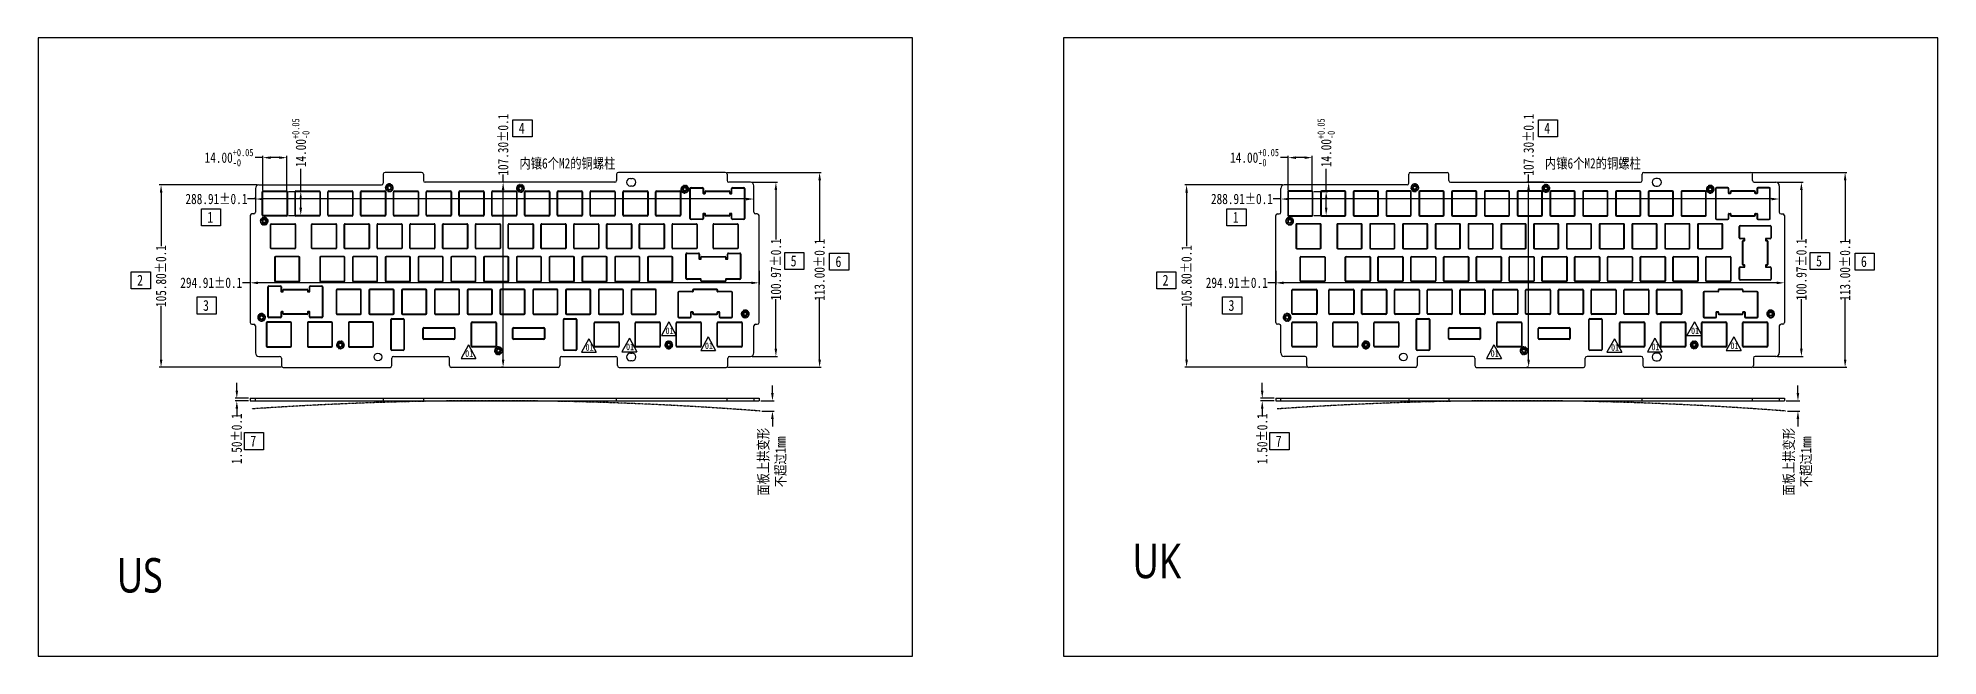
# Model space of a CAD drawing. Header units: inches. Extents: x 1466 to 2567, y -36 to 323.
import ezdxf

# ---------------------------------------------------------------- set-up
doc = ezdxf.new("R2010")
doc.units = ezdxf.units.IN
doc.header["$LTSCALE"] = 0.909449
doc.header["$MEASUREMENT"] = 0
doc.header["$PDMODE"] = 3
doc.header["$PDSIZE"] = 0.3125
for name, pattern in [('CENTER', [0.6, 0.375, -0.075, 0.075, -0.075]), ('HIDDEN', [0.2, 0.1, -0.1]), ('PHANTOM', [0.8, 0.45, -0.05, 0.1, -0.05, 0.1, -0.05])]:
    doc.linetypes.add(name, pattern=pattern)
doc.layers.get('0').update_dxf_attribs({"linetype": 'CONTINUOUS'})
doc.layers.get('Defpoints').update_dxf_attribs({"linetype": 'CONTINUOUS'})
for name, color, linetype in [('DEFAULT_2', 8, 'HIDDEN'), ('DEFAULT_3', 7, 'PHANTOM'), ('文字', 4, 'CONTINUOUS')]:
    doc.layers.add(name, color=color, linetype=linetype)
doc.styles.get("Standard").update_dxf_attribs({"font": 'txt', "width": 0.8})
doc.dimstyles.get("Standard").update_dxf_attribs({"dimtxt": 6, "dimasz": 4.5, "dimexe": 1, "dimexo": 1, "dimgap": 0.09, "dimtad": 0, "dimzin": 1, "dimdsep": 46, "dimtxsty": 'STANDARD', "dimcen": 0.09, "dimclrd": 5, "dimclre": 5, "dimclrt": 1, "dimadec": 0, "dimazin": 0, "dimtp": 0.01, "dimtm": 0.01, "dimtfac": 1, "dimtofl": 0, "dimtmove": 0, "dimatfit": 3, "dimfxl": 1, "dimtolj": 1, "dimtzin": 4, "dimarcsym": 0})

msp = doc.modelspace()

# ---------------------------------------------------------------- texts
at = {"color": 2, "linetype": 'Continuous', "char_height": 6.3, "width": 63.00787, "attachment_point": 3, "line_spacing_factor": 0.9}
for s, insert in [('{\\fSimSun|b0|i0|c134|p2;4}', (1748.268, 273.625)), ('{\\fSimSun|b0|i0|c134|p2;4}', (2342.648, 273.625)), ('{\\fSimSun|b0|i0|c134|p2;1}', (1567.719, 221.94)), ('{\\fSimSun|b0|i0|c134|p2;1}', (2162.099, 221.94)), ('{\\fSimSun|b0|i0|c134|p2;5}', (1905.851, 196.626)), ('{\\fSimSun|b0|i0|c134|p2;6}', (1931.835, 196.281)), ('{\\fSimSun|b0|i0|c134|p2;5}', (2500.23, 196.626)), ('{\\fSimSun|b0|i0|c134|p2;6}', (2526.214, 196.281)), ('{\\fSimSun|b0|i0|c134|p2;2}', (1527.073, 185.477)), ('{\\fSimSun|b0|i0|c134|p2;2}', (2121.453, 185.477)), ('{\\fSimSun|b0|i0|c134|p2;3}', (1565.253, 170.846)), ('{\\fSimSun|b0|i0|c134|p2;3}', (2159.633, 170.846)), ('{\\fSimSun|b0|i0|c134|p2;7}', (1592.64, 92.15)), ('{\\fSimSun|b0|i0|c134|p2;7}', (2187.02, 92.15))]:
    msp.add_mtext(s, dxfattribs=dict(at, insert=insert))
at = {"color": 2, "char_height": 3.87513, "width": 15.95601, "attachment_point": 1}
for insert in [(1829.943, 154.926), (2424.323, 154.926), (1783.574, 145.247), (1807.028, 145.604), (1852.764, 146.238), (2377.954, 145.247), (2401.408, 145.604), (2447.144, 146.238), (1713.806, 141.713), (2308.186, 141.713)]:
    msp.add_mtext('{\\fSimSun|b0|i0|c134|p2;01}', dxfattribs=dict(at, insert=insert))
at = {"layer": 'DEFAULT_3', "linetype": 'ByBlock', "char_height": 20, "width": 45.5216, "attachment_point": 1}
for s, insert in [('{\\fMicrosoft YaHei|b0|i0|c0|p34;\\C5;U\\fMicrosoft YaHei|b0|i0|c134|p34;K}', (2100.59, 29.492)), ('{\\fMicrosoft YaHei|b0|i0|c0|p34;\\C5;US}', (1511.88, 21.149))]:
    msp.add_mtext(s, dxfattribs=dict(at, insert=insert))
at = {"layer": '文字', "lineweight": 0, "char_height": 6, "width": 98.60204, "attachment_point": 1}
for insert in [(1745.235, 253.089), (2339.615, 253.089)]:
    msp.add_mtext('{\\fSimSun|b0|i0|c134|p54;\\C3;内镶6个M2的铜螺柱}', dxfattribs=dict(at, insert=insert))

# ---------------------------------------------------------------- blocks, each defined once
blk = doc.blocks.new('*D3')
at = {"layer": 'DEFAULT_3', "color": 3, "linetype": 'ByBlock', "lineweight": -2}
for p, q in [((1596.5, 253.4), (1592, 253.4)), ((1596.5, 234.6), (1596.5, 254.4)), ((1606, 253.4), (1601, 253.4)), ((1610.5, 234.6), (1610.5, 254.4))]:
    blk.add_line(p, q, dxfattribs=at)
at = {"layer": 'DEFAULT_3', "color": 3, "linetype": 'ByBlock'}
for points in [[(1601, 254.1), (1601, 252.6), (1596.5, 253.4)], [(1606, 254.1), (1606, 252.6), (1610.5, 253.4)]]:
    blk.add_solid(points, dxfattribs=at)
at = {"layer": 'Defpoints', "color": 0, "linetype": 'ByBlock'}
for p in [(1610.5, 253.4), (1596.5, 233.6), (1610.5, 233.6)]:
    blk.add_point(p, dxfattribs=at)
at = {"layer": 'DEFAULT_3', "color": 3, "linetype": 'ByBlock', "insert": (1576.9, 253.4), "char_height": 6, "attachment_point": 5}
blk.add_mtext('\\A1;14.00{\\H0.7x;\\S+0.05^ -0;}', dxfattribs=at)
blk = doc.blocks.new('*D4')
at = {"layer": 'DEFAULT_3', "color": 3, "linetype": 'ByBlock', "lineweight": -2}
for p, q in [((1618.5, 233.8), (1618.5, 246.9)), ((1611.3, 233.8), (1619.5, 233.8)), ((1618.5, 224.3), (1618.5, 229.3)), ((1611.3, 219.8), (1619.5, 219.8))]:
    blk.add_line(p, q, dxfattribs=at)
at = {"layer": 'DEFAULT_3', "color": 3, "linetype": 'ByBlock'}
for points in [[(1617.7, 229.3), (1619.2, 229.3), (1618.5, 233.8)], [(1617.7, 224.3), (1619.2, 224.3), (1618.5, 219.8)]]:
    blk.add_solid(points, dxfattribs=at)
at = {"layer": 'Defpoints', "color": 0, "linetype": 'ByBlock'}
for p in [(1610.3, 233.8), (1618.5, 233.8), (1610.3, 219.8)]:
    blk.add_point(p, dxfattribs=at)
at = {"layer": 'DEFAULT_3', "color": 3, "linetype": 'ByBlock', "insert": (1618.5, 262), "char_height": 6, "attachment_point": 5, "rotation": 90}
blk.add_mtext('\\A1;14.00{\\H0.7x;\\S+0.05^ -0;}', dxfattribs=at)
blk = doc.blocks.new('*D5')
at = {"layer": 'DEFAULT_3', "color": 3, "linetype": 'ByBlock', "lineweight": -2}
for p, q in [((1592.2, 229.4), (1587.7, 229.4)), ((1592.2, 229.7), (1592.2, 230.4)), ((1876.6, 229.4), (1596.7, 229.4)), ((1881.1, 228.4), (1881.1, 228.4))]:
    blk.add_line(p, q, dxfattribs=at)
at = {"layer": 'DEFAULT_3', "color": 3, "linetype": 'ByBlock'}
for points in [[(1596.7, 230.1), (1596.7, 228.6), (1592.2, 229.4)], [(1876.6, 230.1), (1876.6, 228.6), (1881.1, 229.4)]]:
    blk.add_solid(points, dxfattribs=at)
at = {"layer": 'Defpoints', "color": 0, "linetype": 'ByBlock'}
for p in [(1592.2, 228.7), (1881.1, 229.4), (1881.1, 229.4)]:
    blk.add_point(p, dxfattribs=at)
at = {"layer": 'DEFAULT_3', "color": 3, "linetype": 'ByBlock', "insert": (1569.6, 229.4), "char_height": 6, "attachment_point": 5}
blk.add_mtext('\\A1;288.91%%P0.1', dxfattribs=at)
blk = doc.blocks.new('*D6')
at = {"layer": 'DEFAULT_3', "color": 3, "linetype": 'ByBlock', "lineweight": -2}
for p, q in [((1589.2, 187.8), (1589.2, 179.8)), ((1884.1, 187.8), (1884.1, 179.8)), ((1589.2, 180.8), (1584.7, 180.8)), ((1879.6, 180.8), (1593.7, 180.8))]:
    blk.add_line(p, q, dxfattribs=at)
at = {"layer": 'DEFAULT_3', "color": 3, "linetype": 'ByBlock'}
for points in [[(1593.7, 181.5), (1593.7, 180), (1589.2, 180.8)], [(1879.6, 181.5), (1879.6, 180), (1884.1, 180.8)]]:
    blk.add_solid(points, dxfattribs=at)
at = {"layer": 'Defpoints', "color": 0, "linetype": 'ByBlock'}
for p in [(1589.2, 188.8), (1884.1, 188.8), (1884.1, 180.8)]:
    blk.add_point(p, dxfattribs=at)
at = {"layer": 'DEFAULT_3', "color": 3, "linetype": 'ByBlock', "insert": (1566.6, 180.8), "char_height": 6, "attachment_point": 5}
blk.add_mtext('\\A1;294.91%%P0.1', dxfattribs=at)
blk = doc.blocks.new('*D7')
at = {"layer": 'DEFAULT_3', "color": 3, "linetype": 'ByBlock', "lineweight": -2}
for p, q in [((1593.2, 237.6), (1536.5, 237.6)), ((1537.5, 233.1), (1537.5, 202)), ((1537.5, 136.3), (1537.5, 167.4)), ((1607.2, 131.8), (1536.5, 131.8))]:
    blk.add_line(p, q, dxfattribs=at)
at = {"layer": 'DEFAULT_3', "color": 3, "linetype": 'ByBlock'}
for points in [[(1536.8, 233.1), (1538.3, 233.1), (1537.5, 237.6)], [(1536.8, 136.3), (1538.3, 136.3), (1537.5, 131.8)]]:
    blk.add_solid(points, dxfattribs=at)
at = {"layer": 'Defpoints', "color": 0, "linetype": 'ByBlock'}
for p in [(1594.2, 237.6), (1537.5, 131.8), (1608.2, 131.8)]:
    blk.add_point(p, dxfattribs=at)
at = {"layer": 'DEFAULT_3', "color": 3, "linetype": 'ByBlock', "insert": (1537.5, 184.7), "char_height": 6, "attachment_point": 5, "rotation": 90}
blk.add_mtext('\\A1;105.80%%P0.1', dxfattribs=at)
blk = doc.blocks.new('*D8')
at = {"layer": 'DEFAULT_3', "color": 3, "linetype": 'ByBlock', "lineweight": -2}
for p, q in [((1735.8, 239.1), (1735.8, 243.6)), ((1744.6, 239.1), (1734.8, 239.1)), ((1735.8, 136.3), (1735.8, 234.6)), ((1735.7, 131.8), (1734.8, 131.8))]:
    blk.add_line(p, q, dxfattribs=at)
at = {"layer": 'DEFAULT_3', "color": 3, "linetype": 'ByBlock'}
for points in [[(1735, 234.6), (1736.5, 234.6), (1735.8, 239.1)], [(1735, 136.3), (1736.5, 136.3), (1735.8, 131.8)]]:
    blk.add_solid(points, dxfattribs=at)
at = {"layer": 'Defpoints', "color": 0, "linetype": 'ByBlock'}
for p in [(1735.8, 239.1), (1745.6, 239.1), (1736.7, 131.8)]:
    blk.add_point(p, dxfattribs=at)
at = {"layer": 'DEFAULT_3', "color": 3, "linetype": 'ByBlock', "insert": (1735.8, 260.9), "char_height": 6, "attachment_point": 5, "rotation": 90}
blk.add_mtext('\\A1;107.30%%P0.1', dxfattribs=at)
blk = doc.blocks.new('*D9')
at = {"layer": 'DEFAULT_3', "color": 3, "linetype": 'ByBlock', "lineweight": -2}
for p, q in [((1880.1, 239.1), (1894.9, 239.1)), ((1893.9, 234.6), (1893.9, 205.9)), ((1893.9, 142.6), (1893.9, 171.3)), ((1880.1, 138.1), (1894.9, 138.1))]:
    blk.add_line(p, q, dxfattribs=at)
at = {"layer": 'DEFAULT_3', "color": 3, "linetype": 'ByBlock'}
for points in [[(1893.1, 234.6), (1894.6, 234.6), (1893.9, 239.1)], [(1893.1, 142.6), (1894.6, 142.6), (1893.9, 138.1)]]:
    blk.add_solid(points, dxfattribs=at)
at = {"layer": 'Defpoints', "color": 0, "linetype": 'ByBlock'}
for p in [(1879.1, 239.1), (1893.9, 239.1), (1879.1, 138.1)]:
    blk.add_point(p, dxfattribs=at)
at = {"layer": 'DEFAULT_3', "color": 3, "linetype": 'ByBlock', "insert": (1893.9, 188.6), "char_height": 6, "attachment_point": 5, "rotation": 90}
blk.add_mtext('\\A1;100.97%%P0.1', dxfattribs=at)
blk = doc.blocks.new('*D10')
at = {"layer": 'DEFAULT_3', "color": 3, "linetype": 'ByBlock', "lineweight": -2}
for p, q in [((1865.6, 244.8), (1920.2, 244.8)), ((1919.2, 240.3), (1919.2, 204.8)), ((1919.2, 136.3), (1919.2, 171.8)), ((1866.1, 131.8), (1920.2, 131.8))]:
    blk.add_line(p, q, dxfattribs=at)
at = {"layer": 'DEFAULT_3', "color": 3, "linetype": 'ByBlock'}
for points in [[(1918.5, 240.3), (1920, 240.3), (1919.2, 244.8)], [(1918.5, 136.3), (1920, 136.3), (1919.2, 131.8)]]:
    blk.add_solid(points, dxfattribs=at)
at = {"layer": 'Defpoints', "color": 0, "linetype": 'ByBlock'}
for p in [(1864.6, 244.8), (1865.1, 131.8), (1919.2, 131.8)]:
    blk.add_point(p, dxfattribs=at)
at = {"layer": 'DEFAULT_3', "color": 3, "linetype": 'ByBlock', "insert": (1919.2, 188.3), "char_height": 6, "attachment_point": 5, "rotation": 90}
blk.add_mtext('\\A1;113.00%%P0.1', dxfattribs=at)
blk = doc.blocks.new('*D11')
at = {"layer": 'DEFAULT_3', "color": 3, "linetype": 'ByBlock', "lineweight": -2}
for p, q in [((1891.9, 116.8), (1891.9, 121.3)), ((1885.1, 112.3), (1892.9, 112.3)), ((1885.8, 106.4), (1892.9, 106.4)), ((1891.9, 101.9), (1891.9, 97.4))]:
    blk.add_line(p, q, dxfattribs=at)
at = {"layer": 'DEFAULT_3', "color": 3, "linetype": 'ByBlock'}
for points in [[(1891.1, 116.8), (1892.6, 116.8), (1891.9, 112.3)], [(1891.1, 101.9), (1892.6, 101.9), (1891.9, 106.4)]]:
    blk.add_solid(points, dxfattribs=at)
at = {"layer": 'Defpoints', "color": 0, "linetype": 'ByBlock'}
for p in [(1884.1, 112.3), (1891.9, 112.3), (1884.8, 106.4)]:
    blk.add_point(p, dxfattribs=at)
at = {"layer": 'DEFAULT_3', "color": 3, "linetype": 'ByBlock', "insert": (1891.9, 77), "char_height": 6, "attachment_point": 5, "rotation": 90}
blk.add_mtext('\\A1;{\\fSimSun|b0|i0|c134|p2;面板上拱变形}\\P{\\fSimSun|b0|i0|c134|p2;不超过1mm}', dxfattribs=at)
blk = doc.blocks.new('*D12')
at = {"layer": 'DEFAULT_3', "color": 3, "linetype": 'ByBlock', "lineweight": -2}
for p, q in [((1581.4, 118.3), (1581.4, 122.8)), ((1588.2, 113.8), (1580.4, 113.8)), ((1588.2, 112.3), (1580.4, 112.3)), ((1581.4, 107.8), (1581.4, 103.3))]:
    blk.add_line(p, q, dxfattribs=at)
at = {"layer": 'DEFAULT_3', "color": 3, "linetype": 'ByBlock'}
for points in [[(1580.7, 118.3), (1582.2, 118.3), (1581.4, 113.8)], [(1580.7, 107.8), (1582.2, 107.8), (1581.4, 112.3)]]:
    blk.add_solid(points, dxfattribs=at)
at = {"layer": 'Defpoints', "color": 0, "linetype": 'ByBlock'}
for p in [(1581.4, 113.8), (1589.2, 113.8), (1589.2, 112.3)]:
    blk.add_point(p, dxfattribs=at)
at = {"layer": 'DEFAULT_3', "color": 3, "linetype": 'ByBlock', "insert": (1581.4, 90.4), "char_height": 6, "attachment_point": 5, "rotation": 90}
blk.add_mtext('\\A1;1.50%%P0.1', dxfattribs=at)
blk = doc.blocks.new('*D15')
at = {"layer": 'DEFAULT_3', "color": 3, "linetype": 'ByBlock', "lineweight": -2}
for p, q in [((2190.8, 253.4), (2186.3, 253.4)), ((2190.8, 234.6), (2190.8, 254.4)), ((2200.3, 253.4), (2195.3, 253.4)), ((2204.8, 234.6), (2204.8, 254.4))]:
    blk.add_line(p, q, dxfattribs=at)
at = {"layer": 'DEFAULT_3', "color": 3, "linetype": 'ByBlock'}
for points in [[(2195.3, 254.1), (2195.3, 252.6), (2190.8, 253.4)], [(2200.3, 254.1), (2200.3, 252.6), (2204.8, 253.4)]]:
    blk.add_solid(points, dxfattribs=at)
at = {"layer": 'Defpoints', "color": 0, "linetype": 'ByBlock'}
for p in [(2204.8, 253.4), (2190.8, 233.6), (2204.8, 233.6)]:
    blk.add_point(p, dxfattribs=at)
at = {"layer": 'DEFAULT_3', "color": 3, "linetype": 'ByBlock', "insert": (2171.3, 253.4), "char_height": 6, "attachment_point": 5}
blk.add_mtext('\\A1;14.00{\\H0.7x;\\S+0.05^ -0;}', dxfattribs=at)
blk = doc.blocks.new('*D16')
at = {"layer": 'DEFAULT_3', "color": 3, "linetype": 'ByBlock', "lineweight": -2}
for p, q in [((2212.8, 233.8), (2212.8, 246.9)), ((2205.6, 233.8), (2213.8, 233.8)), ((2212.8, 224.3), (2212.8, 229.3)), ((2205.6, 219.8), (2213.8, 219.8))]:
    blk.add_line(p, q, dxfattribs=at)
at = {"layer": 'DEFAULT_3', "color": 3, "linetype": 'ByBlock'}
for points in [[(2212.1, 229.3), (2213.6, 229.3), (2212.8, 233.8)], [(2212.1, 224.3), (2213.6, 224.3), (2212.8, 219.8)]]:
    blk.add_solid(points, dxfattribs=at)
at = {"layer": 'Defpoints', "color": 0, "linetype": 'ByBlock'}
for p in [(2204.6, 233.8), (2212.8, 233.8), (2204.6, 219.8)]:
    blk.add_point(p, dxfattribs=at)
at = {"layer": 'DEFAULT_3', "color": 3, "linetype": 'ByBlock', "insert": (2212.8, 262), "char_height": 6, "attachment_point": 5, "rotation": 90}
blk.add_mtext('\\A1;14.00{\\H0.7x;\\S+0.05^ -0;}', dxfattribs=at)
blk = doc.blocks.new('*D17')
at = {"layer": 'DEFAULT_3', "color": 3, "linetype": 'ByBlock', "lineweight": -2}
for p, q in [((2186.6, 229.4), (2182.1, 229.4)), ((2186.6, 229.7), (2186.6, 230.4)), ((2471, 229.4), (2191.1, 229.4)), ((2475.5, 228.4), (2475.5, 228.4))]:
    blk.add_line(p, q, dxfattribs=at)
at = {"layer": 'DEFAULT_3', "color": 3, "linetype": 'ByBlock'}
for points in [[(2191.1, 230.1), (2191.1, 228.6), (2186.6, 229.4)], [(2471, 230.1), (2471, 228.6), (2475.5, 229.4)]]:
    blk.add_solid(points, dxfattribs=at)
at = {"layer": 'Defpoints', "color": 0, "linetype": 'ByBlock'}
for p in [(2186.6, 228.7), (2475.5, 229.4), (2475.5, 229.4)]:
    blk.add_point(p, dxfattribs=at)
at = {"layer": 'DEFAULT_3', "color": 3, "linetype": 'ByBlock', "insert": (2164, 229.4), "char_height": 6, "attachment_point": 5}
blk.add_mtext('\\A1;288.91%%P0.1', dxfattribs=at)
blk = doc.blocks.new('*D18')
at = {"layer": 'DEFAULT_3', "color": 3, "linetype": 'ByBlock', "lineweight": -2}
for p, q in [((2183.6, 187.8), (2183.6, 179.8)), ((2478.5, 187.8), (2478.5, 179.8)), ((2183.6, 180.8), (2179.1, 180.8)), ((2474, 180.8), (2188.1, 180.8))]:
    blk.add_line(p, q, dxfattribs=at)
at = {"layer": 'DEFAULT_3', "color": 3, "linetype": 'ByBlock'}
for points in [[(2188.1, 181.5), (2188.1, 180), (2183.6, 180.8)], [(2474, 181.5), (2474, 180), (2478.5, 180.8)]]:
    blk.add_solid(points, dxfattribs=at)
at = {"layer": 'Defpoints', "color": 0, "linetype": 'ByBlock'}
for p in [(2183.6, 188.8), (2478.5, 188.8), (2478.5, 180.8)]:
    blk.add_point(p, dxfattribs=at)
at = {"layer": 'DEFAULT_3', "color": 3, "linetype": 'ByBlock', "insert": (2161, 180.8), "char_height": 6, "attachment_point": 5}
blk.add_mtext('\\A1;294.91%%P0.1', dxfattribs=at)
blk = doc.blocks.new('*D19')
at = {"layer": 'DEFAULT_3', "color": 3, "linetype": 'ByBlock', "lineweight": -2}
for p, q in [((2187.6, 237.6), (2130.9, 237.6)), ((2131.9, 233.1), (2131.9, 202)), ((2131.9, 136.3), (2131.9, 167.4)), ((2201.6, 131.8), (2130.9, 131.8))]:
    blk.add_line(p, q, dxfattribs=at)
at = {"layer": 'DEFAULT_3', "color": 3, "linetype": 'ByBlock'}
for points in [[(2131.2, 233.1), (2132.7, 233.1), (2131.9, 237.6)], [(2131.2, 136.3), (2132.7, 136.3), (2131.9, 131.8)]]:
    blk.add_solid(points, dxfattribs=at)
at = {"layer": 'Defpoints', "color": 0, "linetype": 'ByBlock'}
for p in [(2188.6, 237.6), (2131.9, 131.8), (2202.6, 131.8)]:
    blk.add_point(p, dxfattribs=at)
at = {"layer": 'DEFAULT_3', "color": 3, "linetype": 'ByBlock', "insert": (2131.9, 184.7), "char_height": 6, "attachment_point": 5, "rotation": 90}
blk.add_mtext('\\A1;105.80%%P0.1', dxfattribs=at)
blk = doc.blocks.new('*D20')
at = {"layer": 'DEFAULT_3', "color": 3, "linetype": 'ByBlock', "lineweight": -2}
for p, q in [((2330.2, 239.1), (2330.2, 243.6)), ((2338.9, 239.1), (2329.2, 239.1)), ((2330.2, 136.3), (2330.2, 234.6)), ((2330, 131.8), (2329.2, 131.8))]:
    blk.add_line(p, q, dxfattribs=at)
at = {"layer": 'DEFAULT_3', "color": 3, "linetype": 'ByBlock'}
for points in [[(2329.4, 234.6), (2330.9, 234.6), (2330.2, 239.1)], [(2329.4, 136.3), (2330.9, 136.3), (2330.2, 131.8)]]:
    blk.add_solid(points, dxfattribs=at)
at = {"layer": 'Defpoints', "color": 0, "linetype": 'ByBlock'}
for p in [(2330.2, 239.1), (2339.9, 239.1), (2331, 131.8)]:
    blk.add_point(p, dxfattribs=at)
at = {"layer": 'DEFAULT_3', "color": 3, "linetype": 'ByBlock', "insert": (2330.2, 260.9), "char_height": 6, "attachment_point": 5, "rotation": 90}
blk.add_mtext('\\A1;107.30%%P0.1', dxfattribs=at)
blk = doc.blocks.new('*D21')
at = {"layer": 'DEFAULT_3', "color": 3, "linetype": 'ByBlock', "lineweight": -2}
for p, q in [((2474.5, 239.1), (2489.3, 239.1)), ((2488.3, 234.6), (2488.3, 205.9)), ((2488.3, 142.6), (2488.3, 171.3)), ((2474.5, 138.1), (2489.3, 138.1))]:
    blk.add_line(p, q, dxfattribs=at)
at = {"layer": 'DEFAULT_3', "color": 3, "linetype": 'ByBlock'}
for points in [[(2487.5, 234.6), (2489, 234.6), (2488.3, 239.1)], [(2487.5, 142.6), (2489, 142.6), (2488.3, 138.1)]]:
    blk.add_solid(points, dxfattribs=at)
at = {"layer": 'Defpoints', "color": 0, "linetype": 'ByBlock'}
for p in [(2473.5, 239.1), (2488.3, 239.1), (2473.5, 138.1)]:
    blk.add_point(p, dxfattribs=at)
at = {"layer": 'DEFAULT_3', "color": 3, "linetype": 'ByBlock', "insert": (2488.3, 188.6), "char_height": 6, "attachment_point": 5, "rotation": 90}
blk.add_mtext('\\A1;100.97%%P0.1', dxfattribs=at)
blk = doc.blocks.new('*D22')
at = {"layer": 'DEFAULT_3', "color": 3, "linetype": 'ByBlock', "lineweight": -2}
for p, q in [((2459.9, 244.8), (2514.6, 244.8)), ((2513.6, 240.3), (2513.6, 204.8)), ((2513.6, 136.3), (2513.6, 171.8)), ((2460.4, 131.8), (2514.6, 131.8))]:
    blk.add_line(p, q, dxfattribs=at)
at = {"layer": 'DEFAULT_3', "color": 3, "linetype": 'ByBlock'}
for points in [[(2512.9, 240.3), (2514.4, 240.3), (2513.6, 244.8)], [(2512.9, 136.3), (2514.4, 136.3), (2513.6, 131.8)]]:
    blk.add_solid(points, dxfattribs=at)
at = {"layer": 'Defpoints', "color": 0, "linetype": 'ByBlock'}
for p in [(2458.9, 244.8), (2459.4, 131.8), (2513.6, 131.8)]:
    blk.add_point(p, dxfattribs=at)
at = {"layer": 'DEFAULT_3', "color": 3, "linetype": 'ByBlock', "insert": (2513.6, 188.3), "char_height": 6, "attachment_point": 5, "rotation": 90}
blk.add_mtext('\\A1;113.00%%P0.1', dxfattribs=at)
blk = doc.blocks.new('*D23')
at = {"layer": 'DEFAULT_3', "color": 3, "linetype": 'ByBlock', "lineweight": -2}
for p, q in [((2486.3, 116.8), (2486.3, 121.3)), ((2479.5, 112.3), (2487.3, 112.3)), ((2480.2, 106.4), (2487.3, 106.4)), ((2486.3, 101.9), (2486.3, 97.4))]:
    blk.add_line(p, q, dxfattribs=at)
at = {"layer": 'DEFAULT_3', "color": 3, "linetype": 'ByBlock'}
for points in [[(2485.5, 116.8), (2487, 116.8), (2486.3, 112.3)], [(2485.5, 101.9), (2487, 101.9), (2486.3, 106.4)]]:
    blk.add_solid(points, dxfattribs=at)
at = {"layer": 'Defpoints', "color": 0, "linetype": 'ByBlock'}
for p in [(2478.5, 112.3), (2486.3, 112.3), (2479.2, 106.4)]:
    blk.add_point(p, dxfattribs=at)
at = {"layer": 'DEFAULT_3', "color": 3, "linetype": 'ByBlock', "insert": (2486.3, 77), "char_height": 6, "attachment_point": 5, "rotation": 90}
blk.add_mtext('\\A1;{\\fSimSun|b0|i0|c134|p2;面板上拱变形}\\P{\\fSimSun|b0|i0|c134|p2;不超过1mm}', dxfattribs=at)
blk = doc.blocks.new('*D24')
at = {"layer": 'DEFAULT_3', "color": 3, "linetype": 'ByBlock', "lineweight": -2}
for p, q in [((2175.8, 118.3), (2175.8, 122.8)), ((2182.6, 113.8), (2174.8, 113.8)), ((2182.6, 112.3), (2174.8, 112.3)), ((2175.8, 107.8), (2175.8, 103.3))]:
    blk.add_line(p, q, dxfattribs=at)
at = {"layer": 'DEFAULT_3', "color": 3, "linetype": 'ByBlock'}
for points in [[(2175, 118.3), (2176.5, 118.3), (2175.8, 113.8)], [(2175, 107.8), (2176.5, 107.8), (2175.8, 112.3)]]:
    blk.add_solid(points, dxfattribs=at)
at = {"layer": 'Defpoints', "color": 0, "linetype": 'ByBlock'}
for p in [(2175.8, 113.8), (2183.6, 113.8), (2183.6, 112.3)]:
    blk.add_point(p, dxfattribs=at)
at = {"layer": 'DEFAULT_3', "color": 3, "linetype": 'ByBlock', "insert": (2175.8, 90.4), "char_height": 6, "attachment_point": 5, "rotation": 90}
blk.add_mtext('\\A1;1.50%%P0.1', dxfattribs=at)

# ---------------------------------------------------------------- dimensions: what is measured, and where the dimension line sits
at = {"layer": 'DEFAULT_3', "linetype": 'ByBlock'}
for base, p1, p2, text, picture, middle in [((1618.454, 233.772), (1610.257, 219.772), (1610.257, 233.772), '<>{\\H0.7x;\\S+0.05^ -0;}', '*D4', (1618.454, 261.994)), ((2212.834, 233.772), (2204.637, 219.772), (2204.637, 233.772), '<>{\\H0.7x;\\S+0.05^ -0;}', '*D16', (2212.834, 261.994)), ((1735.784, 239.072), (1736.659, 131.772), (1745.552, 239.072), '<>%%P0.1', '*D8', (1735.784, 260.862)), ((2330.163, 239.072), (2331.039, 131.772), (2339.932, 239.072), '<>%%P0.1', '*D20', (2330.163, 260.862)), ((1537.526, 131.772), (1594.191, 237.572), (1608.222, 131.772), '<>%%P0.1', '*D7', (1537.526, 184.672)), ((2131.906, 131.772), (2188.571, 237.572), (2202.602, 131.772), '<>%%P0.1', '*D19', (2131.906, 184.672)), ((1581.405, 113.802), (1589.191, 112.302), (1589.191, 113.802), '<>%%P0.1', '*D12', (1581.405, 90.412)), ((1891.874, 112.302), (1884.773, 106.426), (1884.097, 112.302), '{\\fSimSun|b0|i0|c134|p2;面板上拱变形}\\P{\\fSimSun|b0|i0|c134|p2;不超过1mm}', '*D11', (1891.874, 77.049)), ((2175.785, 113.802), (2183.571, 112.302), (2183.571, 113.802), '<>%%P0.1', '*D24', (2175.785, 90.412)), ((2486.254, 112.302), (2479.153, 106.426), (2478.477, 112.302), '{\\fSimSun|b0|i0|c134|p2;面板上拱变形}\\P{\\fSimSun|b0|i0|c134|p2;不超过1mm}', '*D23', (2486.254, 77.049))]:
    dim = msp.add_linear_dim(base=base, p1=p1, p2=p2, angle=90, text=text, dimstyle='STANDARD', override={"dimclrd": 3, "dimclre": 3, "dimclrt": 3, "dimtfillclr": 256}, dxfattribs=at)
    dim.commit()
    dim.dimension.update_dxf_attribs({"geometry": picture, "text_midpoint": middle, "dimtype": 160})
for base, p1, p2, text, picture, middle in [((1610.457, 253.355), (1596.457, 233.572), (1610.457, 233.572), '<>{\\H0.7x;\\S+0.05^ -0;}', '*D3', (1576.907, 253.355)), ((2204.837, 253.355), (2190.837, 233.572), (2204.837, 233.572), '<>{\\H0.7x;\\S+0.05^ -0;}', '*D15', (2171.287, 253.355)), ((1881.097, 229.355), (1592.191, 228.672), (1881.097, 229.422), '<>%%P0.1', '*D5', (1569.601, 229.355)), ((2475.477, 229.355), (2186.571, 228.672), (2475.477, 229.422), '<>%%P0.1', '*D17', (2163.981, 229.355)), ((1884.097, 180.759), (1589.191, 188.772), (1884.097, 188.772), '<>%%P0.1', '*D6', (1566.601, 180.759)), ((2478.477, 180.759), (2183.571, 188.772), (2478.477, 188.772), '<>%%P0.1', '*D18', (2160.981, 180.759))]:
    dim = msp.add_linear_dim(base=base, p1=p1, p2=p2, text=text, dimstyle='STANDARD', override={"dimclrd": 3, "dimclre": 3, "dimclrt": 3, "dimtfillclr": 256}, dxfattribs=at)
    dim.commit()
    dim.dimension.update_dxf_attribs({"geometry": picture, "text_midpoint": middle, "dimtype": 160})
for base, p1, p2, picture, middle in [((1919.234, 131.772), (1864.562, 244.772), (1865.062, 131.772), '*D10', (1919.234, 188.272)), ((2513.614, 131.772), (2458.942, 244.772), (2459.442, 131.772), '*D22', (2513.614, 188.272)), ((1893.884, 239.072), (1879.097, 138.102), (1879.097, 239.072), '*D9', (1893.884, 188.587)), ((2488.264, 239.072), (2473.477, 138.102), (2473.477, 239.072), '*D21', (2488.264, 188.587))]:
    dim = msp.add_linear_dim(base=base, p1=p1, p2=p2, angle=90, text='<>%%P0.1', dimstyle='STANDARD', override={"dimclrd": 3, "dimclre": 3, "dimclrt": 3, "dimtfillclr": 256}, dxfattribs=at)
    dim.commit()
    dim.dimension.update_dxf_attribs({"geometry": picture, "text_midpoint": middle})

# ---------------------------------------------------------------- linework, layer by layer
at = {"color": 7, "linetype": 'Continuous'}
for p, q in [((1666.342, 243.772), (1666.342, 238.572)), ((1688.542, 244.772), (1667.342, 244.772)), ((1689.542, 243.772), (1689.542, 240.072)), ((1801.562, 243.772), (1801.562, 240.072)), ((1864.562, 244.772), (1802.562, 244.772)), ((1865.562, 243.772), (1865.562, 240.072)), ((2260.722, 238.572), (2260.722, 243.772)), ((2261.722, 244.772), (2282.922, 244.772)), ((2283.922, 240.072), (2283.922, 243.772)), ((2395.942, 240.072), (2395.942, 243.772)), ((2396.942, 244.772), (2458.942, 244.772)), ((2459.942, 240.072), (2459.942, 243.772)), ((1592.191, 235.572), (1592.191, 221.772)), ((1594.191, 237.572), (1665.342, 237.572)), ((1596.157, 219.972), (1596.157, 233.572)), ((1596.457, 219.972), (1596.457, 233.572)), ((1596.657, 234.072), (1610.257, 234.072)), ((1596.657, 233.772), (1610.257, 233.772)), ((1610.457, 233.572), (1610.457, 219.972)), ((1610.757, 233.572), (1610.757, 219.972)), ((1615.157, 219.972), (1615.157, 233.572)), ((1615.457, 219.972), (1615.457, 233.572)), ((1615.657, 234.072), (1629.257, 234.072)), ((1615.657, 233.772), (1629.257, 233.772)), ((1629.457, 233.572), (1629.457, 219.972)), ((1629.757, 233.572), (1629.757, 219.972)), ((1634.157, 219.972), (1634.157, 233.572)), ((1634.457, 219.972), (1634.457, 233.572)), ((1634.657, 234.072), (1648.257, 234.072)), ((1634.657, 233.772), (1648.257, 233.772)), ((1648.457, 233.572), (1648.457, 219.972)), ((1648.757, 233.572), (1648.757, 219.972)), ((1653.157, 219.972), (1653.157, 233.572)), ((1653.457, 219.972), (1653.457, 233.572)), ((1653.657, 234.072), (1667.257, 234.072)), ((1653.657, 233.772), (1667.257, 233.772)), ((1667.457, 233.572), (1667.457, 219.972)), ((1667.757, 233.572), (1667.757, 219.972)), ((1672.157, 219.972), (1672.157, 233.572)), ((1672.457, 219.972), (1672.457, 233.572)), ((1672.657, 234.072), (1686.257, 234.072)), ((1672.657, 233.772), (1686.257, 233.772)), ((1686.457, 233.572), (1686.457, 219.972)), ((1686.757, 233.572), (1686.757, 219.972)), ((1800.562, 239.072), (1690.542, 239.072)), ((1691.157, 219.972), (1691.157, 233.572)), ((1691.457, 219.972), (1691.457, 233.572)), ((1691.657, 234.072), (1705.257, 234.072)), ((1691.657, 233.772), (1705.257, 233.772)), ((1705.457, 233.572), (1705.457, 219.972)), ((1705.757, 233.572), (1705.757, 219.972)), ((1710.157, 219.972), (1710.157, 233.572)), ((1710.457, 219.972), (1710.457, 233.572)), ((1710.657, 234.072), (1724.257, 234.072)), ((1710.657, 233.772), (1724.257, 233.772)), ((1724.457, 233.572), (1724.457, 219.972)), ((1724.757, 233.572), (1724.757, 219.972)), ((1729.157, 219.972), (1729.157, 233.572)), ((1729.457, 219.972), (1729.457, 233.572)), ((1729.657, 234.072), (1743.257, 234.072)), ((1729.657, 233.772), (1743.257, 233.772)), ((1743.457, 233.572), (1743.457, 219.972)), ((1743.757, 233.572), (1743.757, 219.972)), ((1748.157, 219.972), (1748.157, 233.572)), ((1748.457, 219.972), (1748.457, 233.572)), ((1748.657, 234.072), (1762.257, 234.072)), ((1748.657, 233.772), (1762.257, 233.772)), ((1762.457, 233.572), (1762.457, 219.972)), ((1762.757, 233.572), (1762.757, 219.972)), ((1767.157, 219.972), (1767.157, 233.572)), ((1767.457, 219.972), (1767.457, 233.572)), ((1767.657, 234.072), (1781.257, 234.072)), ((1767.657, 233.772), (1781.257, 233.772)), ((1781.457, 233.572), (1781.457, 219.972)), ((1781.757, 233.572), (1781.757, 219.972)), ((1786.157, 219.972), (1786.157, 233.572)), ((1786.457, 219.972), (1786.457, 233.572)), ((1786.657, 234.072), (1800.257, 234.072)), ((1786.657, 233.772), (1800.257, 233.772)), ((1800.457, 233.572), (1800.457, 219.972)), ((1800.757, 233.572), (1800.757, 219.972)), ((1805.157, 219.972), (1805.157, 233.572)), ((1805.457, 219.972), (1805.457, 233.572)), ((1805.657, 234.072), (1819.257, 234.072)), ((1805.657, 233.772), (1819.257, 233.772)), ((1809.562, 241.272), (1810.562, 241.272)), ((1810.562, 236.872), (1809.562, 236.872)), ((1819.457, 233.572), (1819.457, 219.972)), ((1819.757, 233.572), (1819.757, 219.972)), ((1824.157, 219.972), (1824.157, 233.572)), ((1824.457, 219.972), (1824.457, 233.572)), ((1824.657, 234.072), (1838.257, 234.072)), ((1824.657, 233.772), (1838.257, 233.772)), ((1838.457, 233.572), (1838.457, 219.972)), ((1838.757, 233.572), (1838.757, 219.972)), ((1844.082, 218.072), (1844.082, 235.472)), ((1844.382, 218.072), (1844.382, 235.472)), ((1844.682, 236.072), (1851.282, 236.072)), ((1844.682, 235.772), (1851.282, 235.772)), ((1851.582, 235.472), (1851.582, 232.772)), ((1851.882, 235.472), (1851.882, 232.772)), ((1851.882, 232.772), (1852.682, 232.772)), ((1851.882, 232.472), (1852.682, 232.472)), ((1852.682, 232.772), (1852.682, 233.572)), ((1852.982, 232.772), (1852.982, 233.572)), ((1853.182, 234.072), (1866.782, 234.072)), ((1853.182, 233.772), (1866.782, 233.772)), ((1879.097, 239.072), (1866.562, 239.072)), ((1866.982, 233.572), (1866.982, 232.772)), ((1867.282, 233.572), (1867.282, 232.772)), ((1867.282, 232.772), (1868.082, 232.772)), ((1867.282, 232.472), (1868.082, 232.472)), ((1868.082, 232.772), (1868.082, 235.472)), ((1868.382, 232.772), (1868.382, 235.472)), ((1868.682, 236.072), (1875.282, 236.072)), ((1868.682, 235.772), (1875.282, 235.772)), ((1875.582, 235.472), (1875.582, 218.072)), ((1875.882, 235.472), (1875.882, 218.072)), ((1881.097, 221.772), (1881.097, 237.072)), ((2186.571, 221.772), (2186.571, 235.572)), ((2259.722, 237.572), (2188.571, 237.572)), ((2190.537, 233.572), (2190.537, 219.972)), ((2190.837, 233.572), (2190.837, 219.972)), ((2204.637, 234.072), (2191.037, 234.072)), ((2204.637, 233.772), (2191.037, 233.772)), ((2204.837, 219.972), (2204.837, 233.572)), ((2205.137, 219.972), (2205.137, 233.572)), ((2209.537, 233.572), (2209.537, 219.972)), ((2209.837, 233.572), (2209.837, 219.972)), ((2223.637, 234.072), (2210.037, 234.072)), ((2223.637, 233.772), (2210.037, 233.772)), ((2223.837, 219.972), (2223.837, 233.572)), ((2224.137, 219.972), (2224.137, 233.572)), ((2228.537, 233.572), (2228.537, 219.972)), ((2228.837, 233.572), (2228.837, 219.972)), ((2242.637, 234.072), (2229.037, 234.072)), ((2242.637, 233.772), (2229.037, 233.772)), ((2242.837, 219.972), (2242.837, 233.572)), ((2243.137, 219.972), (2243.137, 233.572)), ((2247.537, 233.572), (2247.537, 219.972)), ((2247.837, 233.572), (2247.837, 219.972)), ((2261.637, 234.072), (2248.037, 234.072)), ((2261.637, 233.772), (2248.037, 233.772)), ((2261.837, 219.972), (2261.837, 233.572)), ((2262.137, 219.972), (2262.137, 233.572)), ((2266.537, 233.572), (2266.537, 219.972)), ((2266.837, 233.572), (2266.837, 219.972)), ((2280.637, 234.072), (2267.037, 234.072)), ((2280.637, 233.772), (2267.037, 233.772)), ((2280.837, 219.972), (2280.837, 233.572)), ((2281.137, 219.972), (2281.137, 233.572)), ((2284.922, 239.072), (2394.942, 239.072)), ((2285.537, 233.572), (2285.537, 219.972)), ((2285.837, 233.572), (2285.837, 219.972)), ((2299.637, 234.072), (2286.037, 234.072)), ((2299.637, 233.772), (2286.037, 233.772)), ((2299.837, 219.972), (2299.837, 233.572)), ((2300.137, 219.972), (2300.137, 233.572)), ((2304.537, 233.572), (2304.537, 219.972)), ((2304.837, 233.572), (2304.837, 219.972)), ((2318.637, 234.072), (2305.037, 234.072)), ((2318.637, 233.772), (2305.037, 233.772)), ((2318.837, 219.972), (2318.837, 233.572)), ((2319.137, 219.972), (2319.137, 233.572)), ((2323.537, 233.572), (2323.537, 219.972)), ((2323.837, 233.572), (2323.837, 219.972)), ((2337.637, 234.072), (2324.037, 234.072)), ((2337.637, 233.772), (2324.037, 233.772)), ((2337.837, 219.972), (2337.837, 233.572)), ((2338.137, 219.972), (2338.137, 233.572)), ((2342.537, 233.572), (2342.537, 219.972)), ((2342.837, 233.572), (2342.837, 219.972)), ((2356.637, 234.072), (2343.037, 234.072)), ((2356.637, 233.772), (2343.037, 233.772)), ((2356.837, 219.972), (2356.837, 233.572)), ((2357.137, 219.972), (2357.137, 233.572)), ((2361.537, 233.572), (2361.537, 219.972)), ((2361.837, 233.572), (2361.837, 219.972)), ((2375.637, 234.072), (2362.037, 234.072)), ((2375.637, 233.772), (2362.037, 233.772)), ((2375.837, 219.972), (2375.837, 233.572)), ((2376.137, 219.972), (2376.137, 233.572)), ((2380.537, 233.572), (2380.537, 219.972)), ((2380.837, 233.572), (2380.837, 219.972)), ((2394.637, 234.072), (2381.037, 234.072)), ((2394.637, 233.772), (2381.037, 233.772)), ((2394.837, 219.972), (2394.837, 233.572)), ((2395.137, 219.972), (2395.137, 233.572)), ((2399.537, 233.572), (2399.537, 219.972)), ((2399.837, 233.572), (2399.837, 219.972)), ((2413.637, 234.072), (2400.037, 234.072)), ((2413.637, 233.772), (2400.037, 233.772)), ((2404.942, 241.272), (2403.942, 241.272)), ((2403.942, 236.872), (2404.942, 236.872)), ((2413.837, 219.972), (2413.837, 233.572)), ((2414.137, 219.972), (2414.137, 233.572)), ((2418.537, 233.572), (2418.537, 219.972)), ((2418.837, 233.572), (2418.837, 219.972)), ((2432.637, 234.072), (2419.037, 234.072)), ((2432.637, 233.772), (2419.037, 233.772)), ((2432.837, 219.972), (2432.837, 233.572)), ((2433.137, 219.972), (2433.137, 233.572)), ((2438.462, 235.472), (2438.462, 218.072)), ((2438.762, 235.472), (2438.762, 218.072)), ((2445.662, 236.072), (2439.062, 236.072)), ((2445.662, 235.772), (2439.062, 235.772)), ((2445.962, 232.772), (2445.962, 235.472)), ((2446.262, 232.772), (2446.262, 235.472)), ((2447.062, 232.772), (2446.262, 232.772)), ((2447.062, 232.472), (2446.262, 232.472)), ((2447.062, 233.572), (2447.062, 232.772)), ((2447.362, 233.572), (2447.362, 232.772)), ((2461.162, 234.072), (2447.562, 234.072)), ((2461.162, 233.772), (2447.562, 233.772)), ((2460.942, 239.072), (2473.477, 239.072)), ((2461.362, 232.772), (2461.362, 233.572)), ((2461.662, 232.772), (2461.662, 233.572)), ((2462.462, 232.772), (2461.662, 232.772)), ((2462.462, 232.472), (2461.662, 232.472)), ((2462.462, 235.472), (2462.462, 232.772)), ((2462.762, 235.472), (2462.762, 232.772)), ((2469.662, 236.072), (2463.062, 236.072)), ((2469.662, 235.772), (2463.062, 235.772)), ((2469.962, 218.072), (2469.962, 235.472)), ((2470.262, 218.072), (2470.262, 235.472)), ((2475.477, 237.072), (2475.477, 221.772)), ((1591.191, 220.772), (1590.191, 220.772)), ((1851.582, 220.772), (1851.582, 218.072)), ((1852.682, 221.072), (1851.882, 221.072)), ((1852.682, 220.772), (1851.882, 220.772)), ((1851.882, 220.772), (1851.882, 218.072)), ((1852.682, 219.972), (1852.682, 220.772)), ((1852.982, 219.972), (1852.982, 220.772)), ((1866.982, 220.772), (1866.982, 219.972)), ((1868.082, 221.072), (1867.282, 221.072)), ((1868.082, 220.772), (1867.282, 220.772)), ((1867.282, 220.772), (1867.282, 219.972)), ((1868.082, 218.072), (1868.082, 220.772)), ((1868.382, 218.072), (1868.382, 220.772)), ((1883.097, 220.772), (1882.097, 220.772)), ((2184.571, 220.772), (2185.571, 220.772)), ((2445.962, 218.072), (2445.962, 220.772)), ((2446.262, 221.072), (2447.062, 221.072)), ((2446.262, 220.772), (2447.062, 220.772)), ((2446.262, 218.072), (2446.262, 220.772)), ((2447.062, 220.772), (2447.062, 219.972)), ((2447.362, 220.772), (2447.362, 219.972)), ((2461.362, 219.972), (2461.362, 220.772)), ((2461.662, 221.072), (2462.462, 221.072)), ((2461.662, 220.772), (2462.462, 220.772)), ((2461.662, 219.972), (2461.662, 220.772)), ((2462.462, 220.772), (2462.462, 218.072)), ((2462.762, 220.772), (2462.762, 218.072)), ((2476.477, 220.772), (2477.477, 220.772)), ((1589.191, 219.772), (1589.191, 157.772)), ((1610.257, 219.772), (1596.657, 219.772)), ((1610.257, 219.472), (1596.657, 219.472)), ((1600.922, 200.972), (1600.922, 214.572)), ((1601.222, 200.972), (1601.222, 214.572)), ((1601.422, 215.072), (1615.022, 215.072)), ((1601.422, 214.772), (1615.022, 214.772)), ((1615.222, 214.572), (1615.222, 200.972)), ((1615.522, 214.572), (1615.522, 200.972)), ((1629.257, 219.772), (1615.657, 219.772)), ((1629.257, 219.472), (1615.657, 219.472)), ((1624.687, 200.972), (1624.687, 214.572)), ((1624.987, 200.972), (1624.987, 214.572)), ((1625.187, 215.072), (1638.787, 215.072)), ((1625.187, 214.772), (1638.787, 214.772)), ((1648.257, 219.772), (1634.657, 219.772)), ((1648.257, 219.472), (1634.657, 219.472)), ((1638.987, 214.572), (1638.987, 200.972)), ((1639.287, 214.572), (1639.287, 200.972)), ((1643.687, 200.972), (1643.687, 214.572)), ((1643.987, 200.972), (1643.987, 214.572)), ((1644.187, 215.072), (1657.787, 215.072)), ((1644.187, 214.772), (1657.787, 214.772)), ((1667.257, 219.772), (1653.657, 219.772)), ((1667.257, 219.472), (1653.657, 219.472)), ((1657.987, 214.572), (1657.987, 200.972)), ((1658.287, 214.572), (1658.287, 200.972)), ((1662.687, 200.972), (1662.687, 214.572)), ((1662.987, 200.972), (1662.987, 214.572)), ((1663.187, 215.072), (1676.787, 215.072)), ((1663.187, 214.772), (1676.787, 214.772)), ((1686.257, 219.772), (1672.657, 219.772)), ((1686.257, 219.472), (1672.657, 219.472)), ((1676.987, 214.572), (1676.987, 200.972)), ((1677.287, 214.572), (1677.287, 200.972)), ((1681.687, 200.972), (1681.687, 214.572)), ((1681.987, 200.972), (1681.987, 214.572)), ((1682.187, 215.072), (1695.787, 215.072)), ((1682.187, 214.772), (1695.787, 214.772)), ((1705.257, 219.772), (1691.657, 219.772)), ((1705.257, 219.472), (1691.657, 219.472)), ((1695.987, 214.572), (1695.987, 200.972)), ((1696.287, 214.572), (1696.287, 200.972)), ((1700.687, 200.972), (1700.687, 214.572)), ((1700.987, 200.972), (1700.987, 214.572)), ((1701.187, 215.072), (1714.787, 215.072)), ((1701.187, 214.772), (1714.787, 214.772)), ((1724.257, 219.772), (1710.657, 219.772)), ((1724.257, 219.472), (1710.657, 219.472)), ((1714.987, 214.572), (1714.987, 200.972)), ((1715.287, 214.572), (1715.287, 200.972)), ((1719.687, 200.972), (1719.687, 214.572)), ((1719.987, 200.972), (1719.987, 214.572)), ((1720.187, 215.072), (1733.787, 215.072)), ((1720.187, 214.772), (1733.787, 214.772)), ((1743.257, 219.772), (1729.657, 219.772)), ((1743.257, 219.472), (1729.657, 219.472)), ((1733.987, 214.572), (1733.987, 200.972)), ((1734.287, 214.572), (1734.287, 200.972)), ((1738.687, 200.972), (1738.687, 214.572)), ((1738.987, 200.972), (1738.987, 214.572)), ((1739.187, 215.072), (1752.787, 215.072)), ((1739.187, 214.772), (1752.787, 214.772)), ((1762.257, 219.772), (1748.657, 219.772)), ((1762.257, 219.472), (1748.657, 219.472)), ((1752.987, 214.572), (1752.987, 200.972)), ((1753.287, 214.572), (1753.287, 200.972)), ((1757.687, 200.972), (1757.687, 214.572)), ((1757.987, 200.972), (1757.987, 214.572)), ((1758.187, 215.072), (1771.787, 215.072)), ((1758.187, 214.772), (1771.787, 214.772)), ((1781.257, 219.772), (1767.657, 219.772)), ((1781.257, 219.472), (1767.657, 219.472)), ((1771.987, 214.572), (1771.987, 200.972)), ((1772.287, 214.572), (1772.287, 200.972)), ((1776.687, 200.972), (1776.687, 214.572)), ((1776.987, 200.972), (1776.987, 214.572)), ((1777.187, 215.072), (1790.787, 215.072)), ((1777.187, 214.772), (1790.787, 214.772)), ((1800.257, 219.772), (1786.657, 219.772)), ((1800.257, 219.472), (1786.657, 219.472)), ((1790.987, 214.572), (1790.987, 200.972)), ((1791.287, 214.572), (1791.287, 200.972)), ((1795.687, 200.972), (1795.687, 214.572)), ((1795.987, 200.972), (1795.987, 214.572)), ((1796.187, 215.072), (1809.787, 215.072)), ((1796.187, 214.772), (1809.787, 214.772)), ((1819.257, 219.772), (1805.657, 219.772)), ((1819.257, 219.472), (1805.657, 219.472)), ((1809.987, 214.572), (1809.987, 200.972)), ((1810.287, 214.572), (1810.287, 200.972)), ((1814.687, 200.972), (1814.687, 214.572)), ((1814.987, 200.972), (1814.987, 214.572)), ((1815.187, 215.072), (1828.787, 215.072)), ((1815.187, 214.772), (1828.787, 214.772)), ((1838.257, 219.772), (1824.657, 219.772)), ((1838.257, 219.472), (1824.657, 219.472)), ((1828.987, 214.572), (1828.987, 200.972)), ((1829.287, 214.572), (1829.287, 200.972)), ((1833.687, 200.972), (1833.687, 214.572)), ((1833.987, 200.972), (1833.987, 214.572)), ((1834.187, 215.072), (1847.787, 215.072)), ((1834.187, 214.772), (1847.787, 214.772)), ((1851.282, 217.772), (1844.682, 217.772)), ((1851.282, 217.472), (1844.682, 217.472)), ((1847.987, 214.572), (1847.987, 200.972)), ((1848.287, 214.572), (1848.287, 200.972)), ((1866.782, 219.772), (1853.182, 219.772)), ((1866.782, 219.472), (1853.182, 219.472)), ((1857.452, 200.972), (1857.452, 214.572)), ((1857.752, 200.972), (1857.752, 214.572)), ((1857.952, 215.072), (1871.552, 215.072)), ((1857.952, 214.772), (1871.552, 214.772)), ((1875.282, 217.772), (1868.682, 217.772)), ((1875.282, 217.472), (1868.682, 217.472)), ((1871.752, 214.572), (1871.752, 200.972)), ((1872.052, 214.572), (1872.052, 200.972)), ((1884.097, 157.772), (1884.097, 219.772)), ((2183.571, 157.772), (2183.571, 219.772)), ((2191.037, 219.772), (2204.637, 219.772)), ((2191.037, 219.472), (2204.637, 219.472)), ((2195.302, 214.572), (2195.302, 200.972)), ((2195.602, 214.572), (2195.602, 200.972)), ((2209.402, 215.072), (2195.802, 215.072)), ((2209.402, 214.772), (2195.802, 214.772)), ((2209.602, 200.972), (2209.602, 214.572)), ((2209.902, 200.972), (2209.902, 214.572)), ((2210.037, 219.772), (2223.637, 219.772)), ((2210.037, 219.472), (2223.637, 219.472)), ((2219.067, 214.572), (2219.067, 200.972)), ((2219.367, 214.572), (2219.367, 200.972)), ((2233.167, 215.072), (2219.567, 215.072)), ((2233.167, 214.772), (2219.567, 214.772)), ((2229.037, 219.772), (2242.637, 219.772)), ((2229.037, 219.472), (2242.637, 219.472)), ((2233.367, 200.972), (2233.367, 214.572)), ((2233.667, 200.972), (2233.667, 214.572)), ((2238.067, 214.572), (2238.067, 200.972)), ((2238.367, 214.572), (2238.367, 200.972)), ((2252.167, 215.072), (2238.567, 215.072)), ((2252.167, 214.772), (2238.567, 214.772)), ((2248.037, 219.772), (2261.637, 219.772)), ((2248.037, 219.472), (2261.637, 219.472)), ((2252.367, 200.972), (2252.367, 214.572)), ((2252.667, 200.972), (2252.667, 214.572)), ((2257.067, 214.572), (2257.067, 200.972)), ((2257.367, 214.572), (2257.367, 200.972)), ((2271.167, 215.072), (2257.567, 215.072)), ((2271.167, 214.772), (2257.567, 214.772)), ((2267.037, 219.772), (2280.637, 219.772)), ((2267.037, 219.472), (2280.637, 219.472)), ((2271.367, 200.972), (2271.367, 214.572)), ((2271.667, 200.972), (2271.667, 214.572)), ((2276.067, 214.572), (2276.067, 200.972)), ((2276.367, 214.572), (2276.367, 200.972)), ((2290.167, 215.072), (2276.567, 215.072)), ((2290.167, 214.772), (2276.567, 214.772)), ((2286.037, 219.772), (2299.637, 219.772)), ((2286.037, 219.472), (2299.637, 219.472)), ((2290.367, 200.972), (2290.367, 214.572)), ((2290.667, 200.972), (2290.667, 214.572)), ((2295.067, 214.572), (2295.067, 200.972)), ((2295.367, 214.572), (2295.367, 200.972)), ((2309.167, 215.072), (2295.567, 215.072)), ((2309.167, 214.772), (2295.567, 214.772)), ((2305.037, 219.772), (2318.637, 219.772)), ((2305.037, 219.472), (2318.637, 219.472)), ((2309.367, 200.972), (2309.367, 214.572)), ((2309.667, 200.972), (2309.667, 214.572)), ((2314.067, 214.572), (2314.067, 200.972)), ((2314.367, 214.572), (2314.367, 200.972)), ((2328.167, 215.072), (2314.567, 215.072)), ((2328.167, 214.772), (2314.567, 214.772)), ((2324.037, 219.772), (2337.637, 219.772)), ((2324.037, 219.472), (2337.637, 219.472)), ((2328.367, 200.972), (2328.367, 214.572)), ((2328.667, 200.972), (2328.667, 214.572)), ((2333.067, 214.572), (2333.067, 200.972)), ((2333.367, 214.572), (2333.367, 200.972)), ((2347.167, 215.072), (2333.567, 215.072)), ((2347.167, 214.772), (2333.567, 214.772)), ((2343.037, 219.772), (2356.637, 219.772)), ((2343.037, 219.472), (2356.637, 219.472)), ((2347.367, 200.972), (2347.367, 214.572)), ((2347.667, 200.972), (2347.667, 214.572)), ((2352.067, 214.572), (2352.067, 200.972)), ((2352.367, 214.572), (2352.367, 200.972)), ((2366.167, 215.072), (2352.567, 215.072)), ((2366.167, 214.772), (2352.567, 214.772)), ((2362.037, 219.772), (2375.637, 219.772)), ((2362.037, 219.472), (2375.637, 219.472)), ((2366.367, 200.972), (2366.367, 214.572)), ((2366.667, 200.972), (2366.667, 214.572)), ((2371.067, 214.572), (2371.067, 200.972)), ((2371.367, 214.572), (2371.367, 200.972)), ((2385.167, 215.072), (2371.567, 215.072)), ((2385.167, 214.772), (2371.567, 214.772)), ((2381.037, 219.772), (2394.637, 219.772)), ((2381.037, 219.472), (2394.637, 219.472)), ((2385.367, 200.972), (2385.367, 214.572)), ((2385.667, 200.972), (2385.667, 214.572)), ((2390.067, 214.572), (2390.067, 200.972)), ((2390.367, 214.572), (2390.367, 200.972)), ((2404.167, 215.072), (2390.567, 215.072)), ((2404.167, 214.772), (2390.567, 214.772)), ((2400.037, 219.772), (2413.637, 219.772)), ((2400.037, 219.472), (2413.637, 219.472)), ((2404.367, 200.972), (2404.367, 214.572)), ((2404.667, 200.972), (2404.667, 214.572)), ((2409.067, 214.572), (2409.067, 200.972)), ((2409.367, 214.572), (2409.367, 200.972)), ((2423.167, 215.072), (2409.567, 215.072)), ((2423.167, 214.772), (2409.567, 214.772)), ((2419.037, 219.772), (2432.637, 219.772)), ((2419.037, 219.472), (2432.637, 219.472)), ((2423.367, 200.972), (2423.367, 214.572)), ((2423.667, 200.972), (2423.667, 214.572)), ((2428.067, 214.572), (2428.067, 200.972)), ((2428.367, 214.572), (2428.367, 200.972)), ((2442.167, 215.072), (2428.567, 215.072)), ((2442.167, 214.772), (2428.567, 214.772)), ((2439.062, 217.772), (2445.662, 217.772)), ((2439.062, 217.472), (2445.662, 217.472)), ((2442.367, 200.972), (2442.367, 214.572)), ((2442.667, 200.972), (2442.667, 214.572)), ((2447.562, 219.772), (2461.162, 219.772)), ((2447.562, 219.472), (2461.162, 219.472)), ((2452.207, 206.872), (2452.207, 213.472)), ((2452.507, 206.872), (2452.507, 213.472)), ((2452.807, 214.072), (2470.207, 214.072)), ((2452.807, 213.772), (2470.207, 213.772)), ((2463.062, 217.772), (2469.662, 217.772)), ((2463.062, 217.472), (2469.662, 217.472)), ((2470.507, 213.472), (2470.507, 206.872)), ((2470.807, 213.472), (2470.807, 206.872)), ((2478.477, 219.772), (2478.477, 157.772)), ((1615.022, 200.772), (1601.422, 200.772)), ((1615.022, 200.472), (1601.422, 200.472)), ((1638.787, 200.772), (1625.187, 200.772)), ((1638.787, 200.472), (1625.187, 200.472)), ((1657.787, 200.772), (1644.187, 200.772)), ((1657.787, 200.472), (1644.187, 200.472)), ((1676.787, 200.772), (1663.187, 200.772)), ((1676.787, 200.472), (1663.187, 200.472)), ((1695.787, 200.772), (1682.187, 200.772)), ((1695.787, 200.472), (1682.187, 200.472)), ((1714.787, 200.772), (1701.187, 200.772)), ((1714.787, 200.472), (1701.187, 200.472)), ((1733.787, 200.772), (1720.187, 200.772)), ((1733.787, 200.472), (1720.187, 200.472)), ((1752.787, 200.772), (1739.187, 200.772)), ((1752.787, 200.472), (1739.187, 200.472)), ((1771.787, 200.772), (1758.187, 200.772)), ((1771.787, 200.472), (1758.187, 200.472)), ((1790.787, 200.772), (1777.187, 200.772)), ((1790.787, 200.472), (1777.187, 200.472)), ((1809.787, 200.772), (1796.187, 200.772)), ((1809.787, 200.472), (1796.187, 200.472)), ((1828.787, 200.772), (1815.187, 200.772)), ((1828.787, 200.472), (1815.187, 200.472)), ((1847.787, 200.772), (1834.187, 200.772)), ((1847.787, 200.472), (1834.187, 200.472)), ((1871.552, 200.772), (1857.952, 200.772)), ((1871.552, 200.472), (1857.952, 200.472)), ((2195.802, 200.772), (2209.402, 200.772)), ((2195.802, 200.472), (2209.402, 200.472)), ((2219.567, 200.772), (2233.167, 200.772)), ((2219.567, 200.472), (2233.167, 200.472)), ((2238.567, 200.772), (2252.167, 200.772)), ((2238.567, 200.472), (2252.167, 200.472)), ((2257.567, 200.772), (2271.167, 200.772)), ((2257.567, 200.472), (2271.167, 200.472)), ((2276.567, 200.772), (2290.167, 200.772)), ((2276.567, 200.472), (2290.167, 200.472)), ((2295.567, 200.772), (2309.167, 200.772)), ((2295.567, 200.472), (2309.167, 200.472)), ((2314.567, 200.772), (2328.167, 200.772)), ((2314.567, 200.472), (2328.167, 200.472)), ((2333.567, 200.772), (2347.167, 200.772)), ((2333.567, 200.472), (2347.167, 200.472)), ((2352.567, 200.772), (2366.167, 200.772)), ((2352.567, 200.472), (2366.167, 200.472)), ((2371.567, 200.772), (2385.167, 200.772)), ((2371.567, 200.472), (2385.167, 200.472)), ((2390.567, 200.772), (2404.167, 200.772)), ((2390.567, 200.472), (2404.167, 200.472)), ((2409.567, 200.772), (2423.167, 200.772)), ((2409.567, 200.472), (2423.167, 200.472)), ((2428.567, 200.772), (2442.167, 200.772)), ((2428.567, 200.472), (2442.167, 200.472)), ((2455.307, 206.572), (2452.807, 206.572)), ((2455.207, 206.272), (2452.807, 206.272)), ((2454.182, 191.347), (2454.182, 204.997)), ((2454.482, 191.347), (2454.482, 204.997)), ((2454.682, 205.497), (2455.207, 205.497)), ((2454.682, 205.197), (2455.307, 205.197)), ((2455.448, 206.514), (2455.207, 206.272)), ((2455.207, 205.497), (2455.207, 206.272)), ((2455.448, 205.256), (2455.207, 205.497)), ((2455.507, 205.397), (2455.507, 206.372)), ((2467.507, 206.372), (2467.507, 205.397)), ((2467.565, 206.514), (2467.807, 206.272)), ((2467.565, 205.256), (2467.807, 205.497)), ((2470.207, 206.572), (2467.707, 206.572)), ((2467.707, 205.197), (2468.332, 205.197)), ((2470.207, 206.272), (2467.807, 206.272)), ((2467.807, 206.272), (2467.807, 205.497)), ((2467.807, 205.497), (2468.332, 205.497)), ((2468.532, 204.997), (2468.532, 191.347)), ((2468.832, 204.997), (2468.832, 191.347)), ((1603.307, 195.572), (1603.307, 181.972)), ((1603.607, 195.572), (1603.607, 181.972)), ((1617.407, 196.072), (1603.807, 196.072)), ((1617.407, 195.772), (1603.807, 195.772)), ((1617.607, 181.972), (1617.607, 195.572)), ((1617.907, 181.972), (1617.907, 195.572)), ((1629.452, 195.572), (1629.452, 181.972)), ((1629.752, 195.572), (1629.752, 181.972)), ((1643.552, 196.072), (1629.952, 196.072)), ((1643.552, 195.772), (1629.952, 195.772)), ((1643.752, 181.972), (1643.752, 195.572)), ((1644.052, 181.972), (1644.052, 195.572)), ((1648.452, 195.572), (1648.452, 181.972)), ((1648.752, 195.572), (1648.752, 181.972)), ((1662.552, 196.072), (1648.952, 196.072)), ((1662.552, 195.772), (1648.952, 195.772)), ((1662.752, 181.972), (1662.752, 195.572)), ((1663.052, 181.972), (1663.052, 195.572)), ((1667.452, 195.572), (1667.452, 181.972)), ((1667.752, 195.572), (1667.752, 181.972)), ((1681.552, 196.072), (1667.952, 196.072)), ((1681.552, 195.772), (1667.952, 195.772)), ((1681.752, 181.972), (1681.752, 195.572)), ((1682.052, 181.972), (1682.052, 195.572)), ((1686.452, 195.572), (1686.452, 181.972)), ((1686.752, 195.572), (1686.752, 181.972)), ((1700.552, 196.072), (1686.952, 196.072)), ((1700.552, 195.772), (1686.952, 195.772)), ((1700.752, 181.972), (1700.752, 195.572)), ((1701.052, 181.972), (1701.052, 195.572)), ((1705.452, 195.572), (1705.452, 181.972)), ((1705.752, 195.572), (1705.752, 181.972)), ((1719.552, 196.072), (1705.952, 196.072)), ((1719.552, 195.772), (1705.952, 195.772)), ((1719.752, 181.972), (1719.752, 195.572)), ((1720.052, 181.972), (1720.052, 195.572)), ((1724.452, 195.572), (1724.452, 181.972)), ((1724.752, 195.572), (1724.752, 181.972)), ((1738.552, 196.072), (1724.952, 196.072)), ((1738.552, 195.772), (1724.952, 195.772)), ((1738.752, 181.972), (1738.752, 195.572)), ((1739.052, 181.972), (1739.052, 195.572)), ((1743.452, 195.572), (1743.452, 181.972)), ((1743.752, 195.572), (1743.752, 181.972)), ((1757.552, 196.072), (1743.952, 196.072)), ((1757.552, 195.772), (1743.952, 195.772)), ((1757.752, 181.972), (1757.752, 195.572)), ((1758.052, 181.972), (1758.052, 195.572)), ((1762.452, 195.572), (1762.452, 181.972)), ((1762.752, 195.572), (1762.752, 181.972)), ((1776.552, 196.072), (1762.952, 196.072)), ((1776.552, 195.772), (1762.952, 195.772)), ((1776.752, 181.972), (1776.752, 195.572)), ((1777.052, 181.972), (1777.052, 195.572)), ((1781.452, 195.572), (1781.452, 181.972)), ((1781.752, 195.572), (1781.752, 181.972)), ((1795.552, 196.072), (1781.952, 196.072)), ((1795.552, 195.772), (1781.952, 195.772)), ((1795.752, 181.972), (1795.752, 195.572)), ((1796.052, 181.972), (1796.052, 195.572)), ((1800.452, 195.572), (1800.452, 181.972)), ((1800.752, 195.572), (1800.752, 181.972)), ((1814.552, 196.072), (1800.952, 196.072)), ((1814.552, 195.772), (1800.952, 195.772)), ((1814.752, 181.972), (1814.752, 195.572)), ((1815.052, 181.972), (1815.052, 195.572)), ((1819.452, 195.572), (1819.452, 181.972)), ((1819.752, 195.572), (1819.752, 181.972)), ((1833.552, 196.072), (1819.952, 196.072)), ((1833.552, 195.772), (1819.952, 195.772)), ((1833.752, 181.972), (1833.752, 195.572)), ((1834.052, 181.972), (1834.052, 195.572)), ((1841.757, 183.372), (1841.757, 197.472)), ((1842.057, 183.372), (1842.057, 197.472)), ((1842.357, 198.072), (1848.957, 198.072)), ((1842.357, 197.772), (1848.957, 197.772)), ((1849.257, 197.472), (1849.257, 194.772)), ((1849.557, 197.472), (1849.557, 194.772)), ((1849.557, 194.772), (1850.357, 194.772)), ((1849.557, 194.472), (1850.357, 194.472)), ((1850.357, 194.772), (1850.357, 195.572)), ((1850.657, 194.772), (1850.657, 195.572)), ((1850.857, 196.072), (1864.457, 196.072)), ((1850.857, 195.772), (1864.457, 195.772)), ((1864.657, 195.572), (1864.657, 194.772)), ((1864.957, 195.572), (1864.957, 194.772)), ((1864.957, 194.772), (1865.757, 194.772)), ((1864.957, 194.472), (1865.757, 194.472)), ((1865.757, 194.772), (1865.757, 197.472)), ((1866.057, 194.772), (1866.057, 197.472)), ((1866.357, 198.072), (1872.957, 198.072)), ((1866.357, 197.772), (1872.957, 197.772)), ((1873.257, 197.472), (1873.257, 183.372)), ((1873.557, 197.472), (1873.557, 183.372)), ((2197.687, 181.972), (2197.687, 195.572)), ((2197.987, 181.972), (2197.987, 195.572)), ((2198.187, 196.072), (2211.787, 196.072)), ((2198.187, 195.772), (2211.787, 195.772)), ((2211.987, 195.572), (2211.987, 181.972)), ((2212.287, 195.572), (2212.287, 181.972)), ((2223.832, 181.972), (2223.832, 195.572)), ((2224.132, 181.972), (2224.132, 195.572)), ((2224.332, 196.072), (2237.932, 196.072)), ((2224.332, 195.772), (2237.932, 195.772)), ((2238.132, 195.572), (2238.132, 181.972)), ((2238.432, 195.572), (2238.432, 181.972)), ((2242.832, 181.972), (2242.832, 195.572)), ((2243.132, 181.972), (2243.132, 195.572)), ((2243.332, 196.072), (2256.932, 196.072)), ((2243.332, 195.772), (2256.932, 195.772)), ((2257.132, 195.572), (2257.132, 181.972)), ((2257.432, 195.572), (2257.432, 181.972)), ((2261.832, 181.972), (2261.832, 195.572)), ((2262.132, 181.972), (2262.132, 195.572)), ((2262.332, 196.072), (2275.932, 196.072)), ((2262.332, 195.772), (2275.932, 195.772)), ((2276.132, 195.572), (2276.132, 181.972)), ((2276.432, 195.572), (2276.432, 181.972)), ((2280.832, 181.972), (2280.832, 195.572)), ((2281.132, 181.972), (2281.132, 195.572)), ((2281.332, 196.072), (2294.932, 196.072)), ((2281.332, 195.772), (2294.932, 195.772)), ((2295.132, 195.572), (2295.132, 181.972)), ((2295.432, 195.572), (2295.432, 181.972)), ((2299.832, 181.972), (2299.832, 195.572)), ((2300.132, 181.972), (2300.132, 195.572)), ((2300.332, 196.072), (2313.932, 196.072)), ((2300.332, 195.772), (2313.932, 195.772)), ((2314.132, 195.572), (2314.132, 181.972)), ((2314.432, 195.572), (2314.432, 181.972)), ((2318.832, 181.972), (2318.832, 195.572)), ((2319.132, 181.972), (2319.132, 195.572)), ((2319.332, 196.072), (2332.932, 196.072)), ((2319.332, 195.772), (2332.932, 195.772)), ((2333.132, 195.572), (2333.132, 181.972)), ((2333.432, 195.572), (2333.432, 181.972)), ((2337.832, 181.972), (2337.832, 195.572)), ((2338.132, 181.972), (2338.132, 195.572)), ((2338.332, 196.072), (2351.932, 196.072)), ((2338.332, 195.772), (2351.932, 195.772)), ((2352.132, 195.572), (2352.132, 181.972)), ((2352.432, 195.572), (2352.432, 181.972)), ((2356.832, 181.972), (2356.832, 195.572)), ((2357.132, 181.972), (2357.132, 195.572)), ((2357.332, 196.072), (2370.932, 196.072)), ((2357.332, 195.772), (2370.932, 195.772)), ((2371.132, 195.572), (2371.132, 181.972)), ((2371.432, 195.572), (2371.432, 181.972)), ((2375.832, 181.972), (2375.832, 195.572)), ((2376.132, 181.972), (2376.132, 195.572)), ((2376.332, 196.072), (2389.932, 196.072)), ((2376.332, 195.772), (2389.932, 195.772)), ((2390.132, 195.572), (2390.132, 181.972)), ((2390.432, 195.572), (2390.432, 181.972)), ((2394.832, 181.972), (2394.832, 195.572)), ((2395.132, 181.972), (2395.132, 195.572)), ((2395.332, 196.072), (2408.932, 196.072)), ((2395.332, 195.772), (2408.932, 195.772)), ((2409.132, 195.572), (2409.132, 181.972)), ((2409.432, 195.572), (2409.432, 181.972)), ((2413.832, 181.972), (2413.832, 195.572)), ((2414.132, 181.972), (2414.132, 195.572)), ((2414.332, 196.072), (2427.932, 196.072)), ((2414.332, 195.772), (2427.932, 195.772)), ((2428.132, 195.572), (2428.132, 181.972)), ((2428.432, 195.572), (2428.432, 181.972)), ((2432.807, 181.922), (2432.807, 195.572)), ((2433.107, 181.922), (2433.107, 195.572)), ((2433.307, 196.072), (2446.957, 196.072)), ((2433.307, 195.772), (2446.957, 195.772)), ((2447.157, 195.572), (2447.157, 181.922)), ((2447.457, 195.572), (2447.457, 181.922)), ((2452.207, 182.872), (2452.207, 189.472)), ((2452.507, 182.872), (2452.507, 189.472)), ((2452.807, 190.072), (2455.207, 190.072)), ((2452.807, 189.772), (2455.307, 189.772)), ((2455.307, 191.147), (2454.682, 191.147)), ((2455.207, 190.847), (2454.682, 190.847)), ((2455.448, 191.089), (2455.207, 190.847)), ((2455.207, 190.072), (2455.207, 190.847)), ((2455.448, 189.831), (2455.207, 190.072)), ((2455.507, 189.972), (2455.507, 190.947)), ((2467.507, 190.947), (2467.507, 189.972)), ((2467.565, 191.089), (2467.807, 190.847)), ((2467.565, 189.831), (2467.807, 190.072)), ((2468.332, 191.147), (2467.707, 191.147)), ((2467.707, 189.772), (2470.207, 189.772)), ((2468.332, 190.847), (2467.807, 190.847)), ((2467.807, 190.847), (2467.807, 190.072)), ((2467.807, 190.072), (2470.207, 190.072)), ((2470.507, 189.472), (2470.507, 182.872)), ((2470.807, 189.472), (2470.807, 182.872)), ((1599.457, 161.072), (1599.457, 178.472)), ((1599.757, 161.072), (1599.757, 178.472)), ((1600.057, 179.072), (1606.657, 179.072)), ((1600.057, 178.772), (1606.657, 178.772)), ((1603.807, 181.772), (1617.407, 181.772)), ((1603.807, 181.472), (1617.407, 181.472)), ((1606.957, 178.472), (1606.957, 175.772)), ((1607.257, 178.472), (1607.257, 175.772)), ((1608.057, 175.772), (1608.057, 176.572)), ((1608.357, 175.772), (1608.357, 176.572)), ((1608.557, 177.072), (1622.157, 177.072)), ((1608.557, 176.772), (1622.157, 176.772)), ((1622.357, 176.572), (1622.357, 175.772)), ((1622.657, 176.572), (1622.657, 175.772)), ((1623.457, 175.772), (1623.457, 178.472)), ((1623.757, 175.772), (1623.757, 178.472)), ((1624.057, 179.072), (1630.657, 179.072)), ((1624.057, 178.772), (1630.657, 178.772)), ((1629.952, 181.772), (1643.552, 181.772)), ((1629.952, 181.472), (1643.552, 181.472)), ((1630.957, 178.472), (1630.957, 161.072)), ((1631.257, 178.472), (1631.257, 161.072)), ((1638.962, 176.572), (1638.962, 162.972)), ((1639.262, 176.572), (1639.262, 162.972)), ((1653.062, 177.072), (1639.462, 177.072)), ((1653.062, 176.772), (1639.462, 176.772)), ((1648.952, 181.772), (1662.552, 181.772)), ((1648.952, 181.472), (1662.552, 181.472)), ((1653.262, 162.972), (1653.262, 176.572)), ((1653.562, 162.972), (1653.562, 176.572)), ((1657.962, 176.572), (1657.962, 162.972)), ((1658.262, 176.572), (1658.262, 162.972)), ((1672.062, 177.072), (1658.462, 177.072)), ((1672.062, 176.772), (1658.462, 176.772)), ((1667.952, 181.772), (1681.552, 181.772)), ((1667.952, 181.472), (1681.552, 181.472)), ((1672.262, 162.972), (1672.262, 176.572)), ((1672.562, 162.972), (1672.562, 176.572)), ((1676.962, 176.572), (1676.962, 162.972)), ((1677.262, 176.572), (1677.262, 162.972)), ((1691.062, 177.072), (1677.462, 177.072)), ((1691.062, 176.772), (1677.462, 176.772)), ((1686.952, 181.772), (1700.552, 181.772)), ((1686.952, 181.472), (1700.552, 181.472)), ((1691.262, 162.972), (1691.262, 176.572)), ((1691.562, 162.972), (1691.562, 176.572)), ((1695.962, 176.572), (1695.962, 162.972)), ((1696.262, 176.572), (1696.262, 162.972)), ((1710.062, 177.072), (1696.462, 177.072)), ((1710.062, 176.772), (1696.462, 176.772)), ((1705.952, 181.772), (1719.552, 181.772)), ((1705.952, 181.472), (1719.552, 181.472)), ((1710.262, 162.972), (1710.262, 176.572)), ((1710.562, 162.972), (1710.562, 176.572)), ((1714.962, 176.572), (1714.962, 162.972)), ((1715.262, 176.572), (1715.262, 162.972)), ((1729.062, 177.072), (1715.462, 177.072)), ((1729.062, 176.772), (1715.462, 176.772)), ((1724.952, 181.772), (1738.552, 181.772)), ((1724.952, 181.472), (1738.552, 181.472)), ((1729.262, 162.972), (1729.262, 176.572)), ((1729.562, 162.972), (1729.562, 176.572)), ((1733.962, 176.572), (1733.962, 162.972)), ((1734.262, 176.572), (1734.262, 162.972)), ((1748.062, 177.072), (1734.462, 177.072)), ((1748.062, 176.772), (1734.462, 176.772)), ((1743.952, 181.772), (1757.552, 181.772)), ((1743.952, 181.472), (1757.552, 181.472)), ((1748.262, 162.972), (1748.262, 176.572)), ((1748.562, 162.972), (1748.562, 176.572)), ((1752.962, 176.572), (1752.962, 162.972)), ((1753.262, 176.572), (1753.262, 162.972)), ((1767.062, 177.072), (1753.462, 177.072)), ((1767.062, 176.772), (1753.462, 176.772)), ((1762.952, 181.772), (1776.552, 181.772)), ((1762.952, 181.472), (1776.552, 181.472)), ((1767.262, 162.972), (1767.262, 176.572)), ((1767.562, 162.972), (1767.562, 176.572)), ((1771.962, 176.572), (1771.962, 162.972)), ((1772.262, 176.572), (1772.262, 162.972)), ((1786.062, 177.072), (1772.462, 177.072)), ((1786.062, 176.772), (1772.462, 176.772)), ((1781.952, 181.772), (1795.552, 181.772)), ((1781.952, 181.472), (1795.552, 181.472)), ((1786.262, 162.972), (1786.262, 176.572)), ((1786.562, 162.972), (1786.562, 176.572)), ((1790.962, 176.572), (1790.962, 162.972)), ((1791.262, 176.572), (1791.262, 162.972)), ((1805.062, 177.072), (1791.462, 177.072)), ((1805.062, 176.772), (1791.462, 176.772)), ((1800.952, 181.772), (1814.552, 181.772)), ((1800.952, 181.472), (1814.552, 181.472)), ((1805.262, 162.972), (1805.262, 176.572)), ((1805.562, 162.972), (1805.562, 176.572)), ((1809.962, 176.572), (1809.962, 162.972)), ((1810.262, 176.572), (1810.262, 162.972)), ((1824.062, 177.072), (1810.462, 177.072)), ((1824.062, 176.772), (1810.462, 176.772)), ((1819.952, 181.772), (1833.552, 181.772)), ((1819.952, 181.472), (1833.552, 181.472)), ((1824.262, 162.972), (1824.262, 176.572)), ((1824.562, 162.972), (1824.562, 176.572)), ((1850.357, 183.072), (1842.357, 183.072)), ((1850.357, 182.772), (1842.357, 182.772)), ((1845.587, 176.572), (1845.587, 175.772)), ((1845.887, 176.572), (1845.887, 175.772)), ((1859.687, 177.072), (1846.087, 177.072)), ((1859.687, 176.772), (1846.087, 176.772)), ((1850.357, 181.972), (1850.357, 182.772)), ((1850.657, 181.972), (1850.657, 182.772)), ((1864.457, 181.772), (1850.857, 181.772)), ((1864.457, 181.472), (1850.857, 181.472)), ((1859.887, 175.772), (1859.887, 176.572)), ((1860.187, 175.772), (1860.187, 176.572)), ((1864.657, 182.772), (1864.657, 181.972)), ((1872.957, 183.072), (1864.957, 183.072)), ((1872.957, 182.772), (1864.957, 182.772)), ((1864.957, 182.772), (1864.957, 181.972)), ((2192.882, 162.922), (2192.882, 176.572)), ((2193.182, 162.922), (2193.182, 176.572)), ((2193.382, 177.072), (2207.032, 177.072)), ((2193.382, 176.772), (2207.032, 176.772)), ((2211.787, 181.772), (2198.187, 181.772)), ((2211.787, 181.472), (2198.187, 181.472)), ((2207.232, 176.572), (2207.232, 162.922)), ((2207.532, 176.572), (2207.532, 162.922)), ((2214.317, 162.922), (2214.317, 176.572)), ((2214.617, 162.922), (2214.617, 176.572)), ((2214.817, 177.072), (2228.467, 177.072)), ((2214.817, 176.772), (2228.467, 176.772)), ((2237.932, 181.772), (2224.332, 181.772)), ((2237.932, 181.472), (2224.332, 181.472)), ((2228.667, 176.572), (2228.667, 162.922)), ((2228.967, 176.572), (2228.967, 162.922)), ((2233.342, 162.972), (2233.342, 176.572)), ((2233.642, 162.972), (2233.642, 176.572)), ((2233.842, 177.072), (2247.442, 177.072)), ((2233.842, 176.772), (2247.442, 176.772)), ((2256.932, 181.772), (2243.332, 181.772)), ((2256.932, 181.472), (2243.332, 181.472)), ((2247.642, 176.572), (2247.642, 162.972)), ((2247.942, 176.572), (2247.942, 162.972)), ((2252.342, 162.972), (2252.342, 176.572)), ((2252.642, 162.972), (2252.642, 176.572)), ((2252.842, 177.072), (2266.442, 177.072)), ((2252.842, 176.772), (2266.442, 176.772)), ((2275.932, 181.772), (2262.332, 181.772)), ((2275.932, 181.472), (2262.332, 181.472)), ((2266.642, 176.572), (2266.642, 162.972)), ((2266.942, 176.572), (2266.942, 162.972)), ((2271.342, 162.972), (2271.342, 176.572)), ((2271.642, 162.972), (2271.642, 176.572)), ((2271.842, 177.072), (2285.442, 177.072)), ((2271.842, 176.772), (2285.442, 176.772)), ((2294.932, 181.772), (2281.332, 181.772)), ((2294.932, 181.472), (2281.332, 181.472)), ((2285.642, 176.572), (2285.642, 162.972)), ((2285.942, 176.572), (2285.942, 162.972)), ((2290.342, 162.972), (2290.342, 176.572)), ((2290.642, 162.972), (2290.642, 176.572)), ((2290.842, 177.072), (2304.442, 177.072)), ((2290.842, 176.772), (2304.442, 176.772)), ((2313.932, 181.772), (2300.332, 181.772)), ((2313.932, 181.472), (2300.332, 181.472)), ((2304.642, 176.572), (2304.642, 162.972)), ((2304.942, 176.572), (2304.942, 162.972)), ((2309.342, 162.972), (2309.342, 176.572)), ((2309.642, 162.972), (2309.642, 176.572)), ((2309.842, 177.072), (2323.442, 177.072)), ((2309.842, 176.772), (2323.442, 176.772)), ((2332.932, 181.772), (2319.332, 181.772)), ((2332.932, 181.472), (2319.332, 181.472)), ((2323.642, 176.572), (2323.642, 162.972)), ((2323.942, 176.572), (2323.942, 162.972)), ((2328.342, 162.972), (2328.342, 176.572)), ((2328.642, 162.972), (2328.642, 176.572)), ((2328.842, 177.072), (2342.442, 177.072)), ((2328.842, 176.772), (2342.442, 176.772)), ((2351.932, 181.772), (2338.332, 181.772)), ((2351.932, 181.472), (2338.332, 181.472)), ((2342.642, 176.572), (2342.642, 162.972)), ((2342.942, 176.572), (2342.942, 162.972)), ((2347.342, 162.972), (2347.342, 176.572)), ((2347.642, 162.972), (2347.642, 176.572)), ((2347.842, 177.072), (2361.442, 177.072)), ((2347.842, 176.772), (2361.442, 176.772)), ((2370.932, 181.772), (2357.332, 181.772)), ((2370.932, 181.472), (2357.332, 181.472)), ((2361.642, 176.572), (2361.642, 162.972)), ((2361.942, 176.572), (2361.942, 162.972)), ((2366.342, 162.972), (2366.342, 176.572)), ((2366.642, 162.972), (2366.642, 176.572)), ((2366.842, 177.072), (2380.442, 177.072)), ((2366.842, 176.772), (2380.442, 176.772)), ((2389.932, 181.772), (2376.332, 181.772)), ((2389.932, 181.472), (2376.332, 181.472)), ((2380.642, 176.572), (2380.642, 162.972)), ((2380.942, 176.572), (2380.942, 162.972)), ((2385.342, 162.972), (2385.342, 176.572)), ((2385.642, 162.972), (2385.642, 176.572)), ((2385.842, 177.072), (2399.442, 177.072)), ((2385.842, 176.772), (2399.442, 176.772)), ((2408.932, 181.772), (2395.332, 181.772)), ((2408.932, 181.472), (2395.332, 181.472)), ((2399.642, 176.572), (2399.642, 162.972)), ((2399.942, 176.572), (2399.942, 162.972)), ((2404.342, 162.972), (2404.342, 176.572)), ((2404.642, 162.972), (2404.642, 176.572)), ((2404.842, 177.072), (2418.442, 177.072)), ((2404.842, 176.772), (2418.442, 176.772)), ((2427.932, 181.772), (2414.332, 181.772)), ((2427.932, 181.472), (2414.332, 181.472)), ((2418.642, 176.572), (2418.642, 162.972)), ((2418.942, 176.572), (2418.942, 162.972)), ((2446.957, 181.722), (2433.307, 181.722)), ((2446.957, 181.422), (2433.307, 181.422)), ((2439.967, 176.572), (2439.967, 175.772)), ((2440.267, 176.572), (2440.267, 175.772)), ((2454.067, 177.072), (2440.467, 177.072)), ((2454.067, 176.772), (2440.467, 176.772)), ((2470.207, 182.572), (2452.807, 182.572)), ((2470.207, 182.272), (2452.807, 182.272)), ((2454.267, 175.772), (2454.267, 176.572)), ((2454.567, 175.772), (2454.567, 176.572)), ((1607.257, 175.772), (1608.057, 175.772)), ((1607.257, 175.472), (1608.057, 175.472)), ((1622.657, 175.772), (1623.457, 175.772)), ((1622.657, 175.472), (1623.457, 175.472)), ((1836.987, 175.172), (1836.987, 161.072)), ((1837.287, 175.172), (1837.287, 161.072)), ((1845.587, 175.772), (1837.587, 175.772)), ((1845.587, 175.472), (1837.587, 175.472)), ((1868.187, 175.772), (1860.187, 175.772)), ((1868.187, 175.472), (1860.187, 175.472)), ((1868.487, 161.072), (1868.487, 175.172)), ((1868.787, 161.072), (1868.787, 175.172)), ((2431.367, 175.172), (2431.367, 161.072)), ((2431.667, 175.172), (2431.667, 161.072)), ((2439.967, 175.772), (2431.967, 175.772)), ((2439.967, 175.472), (2431.967, 175.472)), ((2462.567, 175.772), (2454.567, 175.772)), ((2462.567, 175.472), (2454.567, 175.472)), ((2462.867, 161.072), (2462.867, 175.172)), ((2463.167, 161.072), (2463.167, 175.172)), ((1590.191, 156.772), (1591.191, 156.772)), ((1592.191, 155.772), (1592.191, 140.102)), ((1598.527, 157.572), (1598.527, 143.972)), ((1598.827, 157.572), (1598.827, 143.972)), ((1612.627, 158.072), (1599.027, 158.072)), ((1612.627, 157.772), (1599.027, 157.772)), ((1606.657, 160.772), (1600.057, 160.772)), ((1606.657, 160.472), (1600.057, 160.472)), ((1606.957, 163.772), (1606.957, 161.072)), ((1608.057, 164.072), (1607.257, 164.072)), ((1607.257, 163.772), (1607.257, 161.072)), ((1608.057, 163.772), (1607.257, 163.772)), ((1608.057, 162.972), (1608.057, 163.772)), ((1608.357, 162.972), (1608.357, 163.772)), ((1622.157, 162.772), (1608.557, 162.772)), ((1622.157, 162.472), (1608.557, 162.472)), ((1612.827, 143.972), (1612.827, 157.572)), ((1613.127, 143.972), (1613.127, 157.572)), ((1622.292, 157.572), (1622.292, 143.972)), ((1622.357, 163.772), (1622.357, 162.972)), ((1622.592, 157.572), (1622.592, 143.972)), ((1623.457, 164.072), (1622.657, 164.072)), ((1622.657, 163.772), (1622.657, 162.972)), ((1623.457, 163.772), (1622.657, 163.772)), ((1636.392, 158.072), (1622.792, 158.072)), ((1636.392, 157.772), (1622.792, 157.772)), ((1623.457, 161.072), (1623.457, 163.772)), ((1623.757, 161.072), (1623.757, 163.772)), ((1630.657, 160.772), (1624.057, 160.772)), ((1630.657, 160.472), (1624.057, 160.472)), ((1636.592, 143.972), (1636.592, 157.572)), ((1636.892, 143.972), (1636.892, 157.572)), ((1639.462, 162.772), (1653.062, 162.772)), ((1639.462, 162.472), (1653.062, 162.472)), ((1646.057, 157.572), (1646.057, 143.972)), ((1646.357, 157.572), (1646.357, 143.972)), ((1660.157, 158.072), (1646.557, 158.072)), ((1660.157, 157.772), (1646.557, 157.772)), ((1658.462, 162.772), (1672.062, 162.772)), ((1658.462, 162.472), (1672.062, 162.472)), ((1660.357, 143.972), (1660.357, 157.572)), ((1660.657, 143.972), (1660.657, 157.572)), ((1670.682, 142.072), (1670.682, 159.472)), ((1670.982, 142.072), (1670.982, 159.472)), ((1671.282, 160.072), (1677.882, 160.072)), ((1671.282, 159.772), (1677.882, 159.772)), ((1677.462, 162.772), (1691.062, 162.772)), ((1677.462, 162.472), (1691.062, 162.472)), ((1678.182, 159.472), (1678.182, 142.072)), ((1678.482, 159.472), (1678.482, 142.072)), ((1689.282, 148.572), (1689.282, 154.222)), ((1689.582, 148.572), (1689.582, 154.222)), ((1689.882, 154.822), (1707.282, 154.822)), ((1689.882, 154.522), (1707.282, 154.522)), ((1696.462, 162.772), (1710.062, 162.772)), ((1696.462, 162.472), (1710.062, 162.472)), ((1707.582, 154.222), (1707.582, 148.572)), ((1707.882, 154.222), (1707.882, 148.572)), ((1715.462, 162.772), (1729.062, 162.772)), ((1715.462, 162.472), (1729.062, 162.472)), ((1717.282, 143.972), (1717.282, 157.572)), ((1717.582, 143.972), (1717.582, 157.572)), ((1717.782, 158.072), (1731.382, 158.072)), ((1717.782, 157.772), (1731.382, 157.772)), ((1731.582, 157.572), (1731.582, 143.972)), ((1731.882, 157.572), (1731.882, 143.972)), ((1734.462, 162.772), (1748.062, 162.772)), ((1734.462, 162.472), (1748.062, 162.472)), ((1741.282, 148.572), (1741.282, 154.222)), ((1741.582, 148.572), (1741.582, 154.222)), ((1741.882, 154.822), (1759.282, 154.822)), ((1741.882, 154.522), (1759.282, 154.522)), ((1753.462, 162.772), (1767.062, 162.772)), ((1753.462, 162.472), (1767.062, 162.472)), ((1759.582, 154.222), (1759.582, 148.572)), ((1759.882, 154.222), (1759.882, 148.572)), ((1770.682, 142.072), (1770.682, 159.472)), ((1770.982, 142.072), (1770.982, 159.472)), ((1771.282, 160.072), (1777.882, 160.072)), ((1771.282, 159.772), (1777.882, 159.772)), ((1772.462, 162.772), (1786.062, 162.772)), ((1772.462, 162.472), (1786.062, 162.472)), ((1778.182, 159.472), (1778.182, 142.072)), ((1778.482, 159.472), (1778.482, 142.072)), ((1788.507, 143.972), (1788.507, 157.572)), ((1788.807, 143.972), (1788.807, 157.572)), ((1789.007, 158.072), (1802.607, 158.072)), ((1789.007, 157.772), (1802.607, 157.772)), ((1791.462, 162.772), (1805.062, 162.772)), ((1791.462, 162.472), (1805.062, 162.472)), ((1802.807, 157.572), (1802.807, 143.972)), ((1803.107, 157.572), (1803.107, 143.972)), ((1810.462, 162.772), (1824.062, 162.772)), ((1810.462, 162.472), (1824.062, 162.472)), ((1812.272, 143.972), (1812.272, 157.572)), ((1812.572, 143.972), (1812.572, 157.572)), ((1812.772, 158.072), (1826.372, 158.072)), ((1812.772, 157.772), (1826.372, 157.772)), ((1826.572, 157.572), (1826.572, 143.972)), ((1826.872, 157.572), (1826.872, 143.972)), ((1836.037, 143.972), (1836.037, 157.572)), ((1836.337, 143.972), (1836.337, 157.572)), ((1836.537, 158.072), (1850.137, 158.072)), ((1836.537, 157.772), (1850.137, 157.772)), ((1837.587, 160.772), (1844.187, 160.772)), ((1837.587, 160.472), (1844.187, 160.472)), ((1844.487, 161.072), (1844.487, 163.772)), ((1844.787, 164.072), (1845.587, 164.072)), ((1844.787, 163.772), (1845.587, 163.772)), ((1844.787, 161.072), (1844.787, 163.772)), ((1845.587, 163.772), (1845.587, 162.972)), ((1845.887, 163.772), (1845.887, 162.972)), ((1846.087, 162.772), (1859.687, 162.772)), ((1846.087, 162.472), (1859.687, 162.472)), ((1850.337, 157.572), (1850.337, 143.972)), ((1850.637, 157.572), (1850.637, 143.972)), ((1859.802, 143.972), (1859.802, 157.572)), ((1859.887, 162.972), (1859.887, 163.772)), ((1860.102, 143.972), (1860.102, 157.572)), ((1860.187, 164.072), (1860.987, 164.072)), ((1860.187, 163.772), (1860.987, 163.772)), ((1860.187, 162.972), (1860.187, 163.772)), ((1860.302, 158.072), (1873.902, 158.072)), ((1860.302, 157.772), (1873.902, 157.772)), ((1860.987, 163.772), (1860.987, 161.072)), ((1861.287, 163.772), (1861.287, 161.072)), ((1861.587, 160.772), (1868.187, 160.772)), ((1861.587, 160.472), (1868.187, 160.472)), ((1874.102, 157.572), (1874.102, 143.972)), ((1874.402, 157.572), (1874.402, 143.972)), ((1881.097, 140.102), (1881.097, 155.772)), ((1882.097, 156.772), (1883.097, 156.772)), ((2185.571, 156.772), (2184.571, 156.772)), ((2186.571, 140.102), (2186.571, 155.772)), ((2192.907, 143.972), (2192.907, 157.572)), ((2193.207, 143.972), (2193.207, 157.572)), ((2207.032, 162.722), (2193.382, 162.722)), ((2207.032, 162.422), (2193.382, 162.422)), ((2193.407, 158.072), (2207.007, 158.072)), ((2193.407, 157.772), (2207.007, 157.772)), ((2207.207, 157.572), (2207.207, 143.972)), ((2207.507, 157.572), (2207.507, 143.972)), ((2228.467, 162.722), (2214.817, 162.722)), ((2228.467, 162.422), (2214.817, 162.422)), ((2216.672, 143.972), (2216.672, 157.572)), ((2216.972, 143.972), (2216.972, 157.572)), ((2217.172, 158.072), (2230.772, 158.072)), ((2217.172, 157.772), (2230.772, 157.772)), ((2230.972, 157.572), (2230.972, 143.972)), ((2231.272, 157.572), (2231.272, 143.972)), ((2247.442, 162.772), (2233.842, 162.772)), ((2247.442, 162.472), (2233.842, 162.472)), ((2240.437, 143.972), (2240.437, 157.572)), ((2240.737, 143.972), (2240.737, 157.572)), ((2240.937, 158.072), (2254.537, 158.072)), ((2240.937, 157.772), (2254.537, 157.772)), ((2266.442, 162.772), (2252.842, 162.772)), ((2266.442, 162.472), (2252.842, 162.472)), ((2254.737, 157.572), (2254.737, 143.972)), ((2255.037, 157.572), (2255.037, 143.972)), ((2265.062, 142.072), (2265.062, 159.472)), ((2265.362, 142.072), (2265.362, 159.472)), ((2265.662, 160.072), (2272.262, 160.072)), ((2265.662, 159.772), (2272.262, 159.772)), ((2285.442, 162.772), (2271.842, 162.772)), ((2285.442, 162.472), (2271.842, 162.472)), ((2272.562, 159.472), (2272.562, 142.072)), ((2272.862, 159.472), (2272.862, 142.072)), ((2283.662, 148.572), (2283.662, 154.222)), ((2283.962, 148.572), (2283.962, 154.222)), ((2284.262, 154.822), (2301.662, 154.822)), ((2284.262, 154.522), (2301.662, 154.522)), ((2304.442, 162.772), (2290.842, 162.772)), ((2304.442, 162.472), (2290.842, 162.472)), ((2301.962, 154.222), (2301.962, 148.572)), ((2302.262, 154.222), (2302.262, 148.572)), ((2323.442, 162.772), (2309.842, 162.772)), ((2323.442, 162.472), (2309.842, 162.472)), ((2311.662, 143.972), (2311.662, 157.572)), ((2311.962, 143.972), (2311.962, 157.572)), ((2312.162, 158.072), (2325.762, 158.072)), ((2312.162, 157.772), (2325.762, 157.772)), ((2325.962, 157.572), (2325.962, 143.972)), ((2326.262, 157.572), (2326.262, 143.972)), ((2342.442, 162.772), (2328.842, 162.772)), ((2342.442, 162.472), (2328.842, 162.472)), ((2335.662, 148.572), (2335.662, 154.222)), ((2335.962, 148.572), (2335.962, 154.222)), ((2336.262, 154.822), (2353.662, 154.822)), ((2336.262, 154.522), (2353.662, 154.522)), ((2361.442, 162.772), (2347.842, 162.772)), ((2361.442, 162.472), (2347.842, 162.472)), ((2353.962, 154.222), (2353.962, 148.572)), ((2354.262, 154.222), (2354.262, 148.572)), ((2365.062, 142.072), (2365.062, 159.472)), ((2365.362, 142.072), (2365.362, 159.472)), ((2365.662, 160.072), (2372.262, 160.072)), ((2365.662, 159.772), (2372.262, 159.772)), ((2380.442, 162.772), (2366.842, 162.772)), ((2380.442, 162.472), (2366.842, 162.472)), ((2372.562, 159.472), (2372.562, 142.072)), ((2372.862, 159.472), (2372.862, 142.072)), ((2382.887, 143.972), (2382.887, 157.572)), ((2383.187, 143.972), (2383.187, 157.572)), ((2383.387, 158.072), (2396.987, 158.072)), ((2383.387, 157.772), (2396.987, 157.772)), ((2399.442, 162.772), (2385.842, 162.772)), ((2399.442, 162.472), (2385.842, 162.472)), ((2397.187, 157.572), (2397.187, 143.972)), ((2397.487, 157.572), (2397.487, 143.972)), ((2418.442, 162.772), (2404.842, 162.772)), ((2418.442, 162.472), (2404.842, 162.472)), ((2406.652, 143.972), (2406.652, 157.572)), ((2406.952, 143.972), (2406.952, 157.572)), ((2407.152, 158.072), (2420.752, 158.072)), ((2407.152, 157.772), (2420.752, 157.772)), ((2420.952, 157.572), (2420.952, 143.972)), ((2421.252, 157.572), (2421.252, 143.972)), ((2430.417, 143.972), (2430.417, 157.572)), ((2430.717, 143.972), (2430.717, 157.572)), ((2430.917, 158.072), (2444.517, 158.072)), ((2430.917, 157.772), (2444.517, 157.772)), ((2431.967, 160.772), (2438.567, 160.772)), ((2431.967, 160.472), (2438.567, 160.472)), ((2438.867, 161.072), (2438.867, 163.772)), ((2439.167, 164.072), (2439.967, 164.072)), ((2439.167, 163.772), (2439.967, 163.772)), ((2439.167, 161.072), (2439.167, 163.772)), ((2439.967, 163.772), (2439.967, 162.972)), ((2440.267, 163.772), (2440.267, 162.972)), ((2440.467, 162.772), (2454.067, 162.772)), ((2440.467, 162.472), (2454.067, 162.472)), ((2444.717, 157.572), (2444.717, 143.972)), ((2445.017, 157.572), (2445.017, 143.972)), ((2454.182, 143.972), (2454.182, 157.572)), ((2454.267, 162.972), (2454.267, 163.772)), ((2454.482, 143.972), (2454.482, 157.572)), ((2454.567, 164.072), (2455.367, 164.072)), ((2454.567, 163.772), (2455.367, 163.772)), ((2454.567, 162.972), (2454.567, 163.772)), ((2454.682, 158.072), (2468.282, 158.072)), ((2454.682, 157.772), (2468.282, 157.772)), ((2455.367, 163.772), (2455.367, 161.072)), ((2455.667, 163.772), (2455.667, 161.072)), ((2455.967, 160.772), (2462.567, 160.772)), ((2455.967, 160.472), (2462.567, 160.472)), ((2468.482, 157.572), (2468.482, 143.972)), ((2468.782, 157.572), (2468.782, 143.972)), ((2475.477, 155.772), (2475.477, 140.102)), ((2477.477, 156.772), (2476.477, 156.772)), ((1599.027, 143.772), (1612.627, 143.772)), ((1599.027, 143.472), (1612.627, 143.472)), ((1622.792, 143.772), (1636.392, 143.772)), ((1622.792, 143.472), (1636.392, 143.472)), ((1646.557, 143.772), (1660.157, 143.772)), ((1646.557, 143.472), (1660.157, 143.472)), ((1707.282, 148.272), (1689.882, 148.272)), ((1707.282, 147.972), (1689.882, 147.972)), ((1731.382, 143.772), (1717.782, 143.772)), ((1731.382, 143.472), (1717.782, 143.472)), ((1759.282, 148.272), (1741.882, 148.272)), ((1759.282, 147.972), (1741.882, 147.972)), ((1802.607, 143.772), (1789.007, 143.772)), ((1802.607, 143.472), (1789.007, 143.472)), ((1826.372, 143.772), (1812.772, 143.772)), ((1826.372, 143.472), (1812.772, 143.472)), ((1850.137, 143.772), (1836.537, 143.772)), ((1850.137, 143.472), (1836.537, 143.472)), ((1873.902, 143.772), (1860.302, 143.772)), ((1873.902, 143.472), (1860.302, 143.472)), ((2207.007, 143.772), (2193.407, 143.772)), ((2207.007, 143.472), (2193.407, 143.472)), ((2230.772, 143.772), (2217.172, 143.772)), ((2230.772, 143.472), (2217.172, 143.472)), ((2254.537, 143.772), (2240.937, 143.772)), ((2254.537, 143.472), (2240.937, 143.472)), ((2301.662, 148.272), (2284.262, 148.272)), ((2301.662, 147.972), (2284.262, 147.972)), ((2325.762, 143.772), (2312.162, 143.772)), ((2325.762, 143.472), (2312.162, 143.472)), ((2353.662, 148.272), (2336.262, 148.272)), ((2353.662, 147.972), (2336.262, 147.972)), ((2396.987, 143.772), (2383.387, 143.772)), ((2396.987, 143.472), (2383.387, 143.472)), ((2420.752, 143.772), (2407.152, 143.772)), ((2420.752, 143.472), (2407.152, 143.472)), ((2444.517, 143.772), (2430.917, 143.772)), ((2444.517, 143.472), (2430.917, 143.472)), ((2468.282, 143.772), (2454.682, 143.772)), ((2468.282, 143.472), (2454.682, 143.472)), ((1594.191, 138.102), (1606.222, 138.102)), ((1607.222, 137.102), (1607.222, 132.772)), ((1671.222, 132.772), (1671.222, 137.102)), ((1677.882, 141.772), (1671.282, 141.772)), ((1677.882, 141.472), (1671.282, 141.472)), ((1672.222, 138.102), (1703.659, 138.102)), ((1704.659, 132.772), (1704.659, 137.102)), ((1768.659, 137.102), (1768.659, 132.772)), ((1769.659, 138.102), (1801.062, 138.102)), ((1777.882, 141.772), (1771.282, 141.772)), ((1777.882, 141.472), (1771.282, 141.472)), ((1802.062, 132.772), (1802.062, 137.102)), ((1809.562, 139.972), (1810.562, 139.972)), ((1810.562, 135.572), (1809.562, 135.572)), ((1866.062, 132.772), (1866.062, 137.102)), ((1867.062, 138.102), (1879.097, 138.102)), ((2200.602, 138.102), (2188.571, 138.102)), ((2201.602, 132.772), (2201.602, 137.102)), ((2265.602, 137.102), (2265.602, 132.772)), ((2272.262, 141.772), (2265.662, 141.772)), ((2272.262, 141.472), (2265.662, 141.472)), ((2298.039, 138.102), (2266.602, 138.102)), ((2299.039, 137.102), (2299.039, 132.772)), ((2363.039, 132.772), (2363.039, 137.102)), ((2395.442, 138.102), (2364.039, 138.102)), ((2372.262, 141.772), (2365.662, 141.772)), ((2372.262, 141.472), (2365.662, 141.472)), ((2396.442, 137.102), (2396.442, 132.772)), ((2404.942, 139.972), (2403.942, 139.972)), ((2403.942, 135.572), (2404.942, 135.572)), ((2460.442, 137.102), (2460.442, 132.772)), ((2473.477, 138.102), (2461.442, 138.102)), ((1608.222, 131.772), (1670.222, 131.772)), ((1767.659, 131.772), (1705.659, 131.772)), ((1803.062, 131.772), (1865.062, 131.772)), ((2264.602, 131.772), (2202.602, 131.772)), ((2300.039, 131.772), (2362.039, 131.772)), ((2459.442, 131.772), (2397.442, 131.772)), ((1589.191, 113.802), (1589.191, 112.302)), ((1589.191, 113.802), (1884.097, 113.802)), ((1589.191, 112.302), (1884.097, 112.302)), ((1592.191, 112.302), (1592.191, 113.802)), ((1666.342, 113.802), (1666.342, 112.302)), ((1689.542, 113.802), (1689.542, 112.302)), ((1801.562, 112.302), (1801.562, 113.802)), ((1865.562, 112.302), (1865.562, 113.802)), ((1881.097, 113.802), (1881.097, 112.302)), ((1884.097, 113.802), (1884.097, 112.302)), ((2183.571, 113.802), (2183.571, 112.302)), ((2183.571, 113.802), (2478.477, 113.802)), ((2183.571, 112.302), (2478.477, 112.302)), ((2186.571, 112.302), (2186.571, 113.802)), ((2260.722, 113.802), (2260.722, 112.302)), ((2283.922, 113.802), (2283.922, 112.302)), ((2395.942, 112.302), (2395.942, 113.802)), ((2459.942, 112.302), (2459.942, 113.802)), ((2475.477, 113.802), (2475.477, 112.302)), ((2478.477, 113.802), (2478.477, 112.302))]:
    msp.add_line(p, q, dxfattribs=at)
at = {"color": 2}
for p, q in [((1831.846, 158.071), (1827.552, 150.179)), ((1831.846, 158.071), (1836.14, 150.179)), ((2426.226, 158.071), (2421.932, 150.179)), ((2426.226, 158.071), (2430.52, 150.179)), ((1715.708, 144.858), (1711.414, 136.966)), ((1715.708, 144.858), (1720.002, 136.966)), ((1785.476, 148.392), (1781.182, 140.501)), ((1785.476, 148.392), (1789.77, 140.501)), ((1808.93, 148.749), (1804.636, 140.857)), ((1808.93, 148.749), (1813.224, 140.857)), ((1827.552, 150.179), (1836.14, 150.179)), ((1854.666, 149.383), (1850.372, 141.491)), ((1854.666, 149.383), (1858.96, 141.491)), ((2310.088, 144.858), (2305.794, 136.966)), ((2310.088, 144.858), (2314.382, 136.966)), ((2379.856, 148.392), (2375.562, 140.501)), ((2379.856, 148.392), (2384.15, 140.501)), ((2403.31, 148.749), (2399.016, 140.857)), ((2403.31, 148.749), (2407.604, 140.857)), ((2421.932, 150.179), (2430.52, 150.179)), ((2449.046, 149.383), (2444.752, 141.491)), ((2449.046, 149.383), (2453.34, 141.491)), ((1711.414, 136.966), (1720.002, 136.966)), ((1781.182, 140.501), (1789.77, 140.501)), ((1804.636, 140.857), (1813.224, 140.857)), ((1850.372, 141.491), (1858.96, 141.491)), ((2305.794, 136.966), (2314.382, 136.966)), ((2375.562, 140.501), (2384.15, 140.501)), ((2399.016, 140.857), (2407.604, 140.857)), ((2444.752, 141.491), (2453.34, 141.491))]:
    msp.add_line(p, q, dxfattribs=at)
for points in [[(1466.181, -35.638), (1973.078, -35.638), (1973.078, 322.773), (1466.181, 322.773)], [(2060.561, -35.638), (2567.457, -35.638), (2567.457, 322.773), (2060.561, 322.773)], [(1741.455, 275.379), (1752.547, 275.379), (1752.547, 265.483), (1741.455, 265.483)], [(2335.835, 275.379), (2346.927, 275.379), (2346.927, 265.483), (2335.835, 265.483)], [(1560.905, 223.694), (1571.998, 223.694), (1571.998, 213.799), (1560.905, 213.799)], [(2155.285, 223.694), (2166.378, 223.694), (2166.378, 213.799), (2155.285, 213.799)], [(1899.037, 198.38), (1910.13, 198.38), (1910.13, 188.485), (1899.037, 188.485)], [(2493.417, 198.38), (2504.509, 198.38), (2504.509, 188.485), (2493.417, 188.485)], [(1520.259, 187.23), (1531.352, 187.23), (1531.352, 177.335), (1520.259, 177.335)], [(1925.021, 198.035), (1936.114, 198.035), (1936.114, 188.139), (1925.021, 188.139)], [(2114.639, 187.23), (2125.732, 187.23), (2125.732, 177.335), (2114.639, 177.335)], [(2519.401, 198.035), (2530.493, 198.035), (2530.493, 188.139), (2519.401, 188.139)], [(1558.439, 172.599), (1569.532, 172.599), (1569.532, 162.704), (1558.439, 162.704)], [(2152.819, 172.599), (2163.912, 172.599), (2163.912, 162.704), (2152.819, 162.704)], [(1585.826, 93.903), (1596.919, 93.903), (1596.919, 84.008), (1585.826, 84.008)], [(2180.206, 93.903), (2191.299, 93.903), (2191.299, 84.008), (2180.206, 84.008)]]:
    msp.add_lwpolyline(points, close=True)
at = {"color": 7, "linetype": 'Continuous'}
for centre in [(1663.222, 137.772), (2257.602, 137.772)]:
    msp.add_circle(centre, 2.2, dxfattribs=at)
for centre, radius, start, end in [((1667.342, 243.772), 1, 90, 180), ((1688.542, 243.772), 1, 0, 90), ((1802.562, 243.772), 1, 90, 180), ((1864.562, 243.772), 1, 0, 90), ((2261.722, 243.772), 1, 90, 180), ((2282.922, 243.772), 1, 0, 90), ((2396.942, 243.772), 1, 90, 180), ((2458.942, 243.772), 1, 0, 90), ((1594.191, 235.572), 2, 90, 180), ((1596.657, 233.572), 0.5, 90, 180), ((1596.657, 233.572), 0.2, 90, 180), ((1610.257, 233.572), 0.5, 0, 90), ((1610.257, 233.572), 0.2, 0, 90), ((1615.657, 233.572), 0.5, 90, 180), ((1615.657, 233.572), 0.2, 90, 180), ((1629.257, 233.572), 0.5, 0, 90), ((1629.257, 233.572), 0.2, 0, 90), ((1634.657, 233.572), 0.5, 90, 180), ((1634.657, 233.572), 0.2, 90, 180), ((1648.257, 233.572), 0.5, 0, 90), ((1648.257, 233.572), 0.2, 0, 90), ((1653.657, 233.572), 0.5, 90, 180), ((1653.657, 233.572), 0.2, 90, 180), ((1665.342, 238.572), 1, 270, 0), ((1667.257, 233.572), 0.5, 0, 90), ((1667.257, 233.572), 0.2, 0, 90), ((1672.657, 233.572), 0.5, 90, 180), ((1672.657, 233.572), 0.2, 90, 180), ((1686.257, 233.572), 0.5, 0, 90), ((1686.257, 233.572), 0.2, 0, 90), ((1690.542, 240.072), 1, 180, 270), ((1691.657, 233.572), 0.5, 90, 180), ((1691.657, 233.572), 0.2, 90, 180), ((1705.257, 233.572), 0.5, 0, 90), ((1705.257, 233.572), 0.2, 0, 90), ((1710.657, 233.572), 0.5, 90, 180), ((1710.657, 233.572), 0.2, 90, 180), ((1724.257, 233.572), 0.5, 0, 90), ((1724.257, 233.572), 0.2, 0, 90), ((1729.657, 233.572), 0.5, 90, 180), ((1729.657, 233.572), 0.2, 90, 180), ((1743.257, 233.572), 0.5, 0, 90), ((1743.257, 233.572), 0.2, 0, 90), ((1748.657, 233.572), 0.5, 90, 180), ((1748.657, 233.572), 0.2, 90, 180), ((1762.257, 233.572), 0.5, 0, 90), ((1762.257, 233.572), 0.2, 0, 90), ((1767.657, 233.572), 0.5, 90, 180), ((1767.657, 233.572), 0.2, 90, 180), ((1781.257, 233.572), 0.5, 0, 90), ((1781.257, 233.572), 0.2, 0, 90), ((1786.657, 233.572), 0.5, 90, 180), ((1786.657, 233.572), 0.2, 90, 180), ((1800.257, 233.572), 0.5, 0, 90), ((1800.257, 233.572), 0.2, 0, 90), ((1800.562, 240.072), 1, 270, 0), ((1805.657, 233.572), 0.5, 90, 180), ((1805.657, 233.572), 0.2, 90, 180), ((1809.562, 239.072), 2.2, 90, 270), ((1810.562, 239.072), 2.2, 270, 90), ((1819.257, 233.572), 0.5, 0, 90), ((1819.257, 233.572), 0.2, 0, 90), ((1824.657, 233.572), 0.5, 90, 180), ((1824.657, 233.572), 0.2, 90, 180), ((1838.257, 233.572), 0.5, 0, 90), ((1838.257, 233.572), 0.2, 0, 90), ((1844.682, 235.472), 0.6, 90, 180), ((1844.682, 235.472), 0.3, 90, 180), ((1851.282, 235.472), 0.6, 0, 90), ((1851.282, 235.472), 0.3, 0, 90), ((1851.882, 232.772), 0.3, 180, 270), ((1853.182, 233.572), 0.5, 90, 180), ((1852.682, 232.772), 0.3, 270, 0), ((1853.182, 233.572), 0.2, 90, 180), ((1866.562, 240.072), 1, 180, 270), ((1866.782, 233.572), 0.5, 0, 90), ((1866.782, 233.572), 0.2, 0, 90), ((1867.282, 232.772), 0.3, 180, 270), ((1868.682, 235.472), 0.6, 90, 180), ((1868.082, 232.772), 0.3, 270, 0), ((1868.682, 235.472), 0.3, 90, 180), ((1875.282, 235.472), 0.6, 0, 90), ((1875.282, 235.472), 0.3, 0, 90), ((1879.097, 237.072), 2, 0, 90), ((2188.571, 235.572), 2, 90, 180), ((2191.037, 233.572), 0.5, 90, 180), ((2191.037, 233.572), 0.2, 90, 180), ((2204.637, 233.572), 0.5, 0, 90), ((2204.637, 233.572), 0.2, 0, 90), ((2210.037, 233.572), 0.5, 90, 180), ((2210.037, 233.572), 0.2, 90, 180), ((2223.637, 233.572), 0.5, 0, 90), ((2223.637, 233.572), 0.2, 0, 90), ((2229.037, 233.572), 0.5, 90, 180), ((2229.037, 233.572), 0.2, 90, 180), ((2242.637, 233.572), 0.5, 0, 90), ((2242.637, 233.572), 0.2, 0, 90), ((2248.037, 233.572), 0.5, 90, 180), ((2248.037, 233.572), 0.2, 90, 180), ((2259.722, 238.572), 1, 270, 0), ((2261.637, 233.572), 0.5, 0, 90), ((2261.637, 233.572), 0.2, 0, 90), ((2267.037, 233.572), 0.5, 90, 180), ((2267.037, 233.572), 0.2, 90, 180), ((2280.637, 233.572), 0.5, 0, 90), ((2280.637, 233.572), 0.2, 0, 90), ((2284.922, 240.072), 1, 180, 270), ((2286.037, 233.572), 0.5, 90, 180), ((2286.037, 233.572), 0.2, 90, 180), ((2299.637, 233.572), 0.5, 0, 90), ((2299.637, 233.572), 0.2, 0, 90), ((2305.037, 233.572), 0.5, 90, 180), ((2305.037, 233.572), 0.2, 90, 180), ((2318.637, 233.572), 0.5, 0, 90), ((2318.637, 233.572), 0.2, 0, 90), ((2324.037, 233.572), 0.5, 90, 180), ((2324.037, 233.572), 0.2, 90, 180), ((2337.637, 233.572), 0.5, 0, 90), ((2337.637, 233.572), 0.2, 0, 90), ((2343.037, 233.572), 0.5, 90, 180), ((2343.037, 233.572), 0.2, 90, 180), ((2356.637, 233.572), 0.5, 0, 90), ((2356.637, 233.572), 0.2, 0, 90), ((2362.037, 233.572), 0.5, 90, 180), ((2362.037, 233.572), 0.2, 90, 180), ((2375.637, 233.572), 0.5, 0, 90), ((2375.637, 233.572), 0.2, 0, 90), ((2381.037, 233.572), 0.5, 90, 180), ((2381.037, 233.572), 0.2, 90, 180), ((2394.637, 233.572), 0.5, 0, 90), ((2394.637, 233.572), 0.2, 0, 90), ((2394.942, 240.072), 1, 270, 0), ((2400.037, 233.572), 0.5, 90, 180), ((2400.037, 233.572), 0.2, 90, 180), ((2403.942, 239.072), 2.2, 90, 270), ((2404.942, 239.072), 2.2, 270, 90), ((2413.637, 233.572), 0.5, 0, 90), ((2413.637, 233.572), 0.2, 0, 90), ((2419.037, 233.572), 0.5, 90, 180), ((2419.037, 233.572), 0.2, 90, 180), ((2432.637, 233.572), 0.5, 0, 90), ((2432.637, 233.572), 0.2, 0, 90), ((2439.062, 235.472), 0.6, 90, 180), ((2439.062, 235.472), 0.3, 90, 180), ((2445.662, 235.472), 0.6, 0, 90), ((2445.662, 235.472), 0.3, 0, 90), ((2446.262, 232.772), 0.3, 180, 270), ((2447.562, 233.572), 0.5, 90, 180), ((2447.062, 232.772), 0.3, 270, 0), ((2447.562, 233.572), 0.2, 90, 180), ((2460.942, 240.072), 1, 180, 270), ((2461.162, 233.572), 0.5, 0, 90), ((2461.162, 233.572), 0.2, 0, 90), ((2461.662, 232.772), 0.3, 180, 270), ((2463.062, 235.472), 0.6, 90, 180), ((2462.462, 232.772), 0.3, 270, 0), ((2463.062, 235.472), 0.3, 90, 180), ((2469.662, 235.472), 0.6, 0, 90), ((2469.662, 235.472), 0.3, 0, 90), ((2473.477, 237.072), 2, 0, 90), ((1590.191, 219.772), 1, 90, 180), ((1591.191, 221.772), 1, 270, 0), ((1851.882, 220.772), 0.3, 90, 180), ((1852.682, 220.772), 0.3, 0, 90), ((1867.282, 220.772), 0.3, 90, 180), ((1868.082, 220.772), 0.3, 0, 90), ((1882.097, 221.772), 1, 180, 270), ((1883.097, 219.772), 1, 0, 90), ((2184.571, 219.772), 1, 90, 180), ((2185.571, 221.772), 1, 270, 0), ((2446.262, 220.772), 0.3, 90, 180), ((2447.062, 220.772), 0.3, 0, 90), ((2461.662, 220.772), 0.3, 90, 180), ((2462.462, 220.772), 0.3, 0, 90), ((2476.477, 221.772), 1, 180, 270), ((2477.477, 219.772), 1, 0, 90), ((1596.657, 219.972), 0.5, 180, 270), ((1596.657, 219.972), 0.2, 180, 270), ((1601.422, 214.572), 0.5, 90, 180), ((1601.422, 214.572), 0.2, 90, 180), ((1610.257, 219.972), 0.5, 270, 360), ((1610.257, 219.972), 0.2, 270, 0), ((1615.022, 214.572), 0.5, 0, 90), ((1615.022, 214.572), 0.2, 0, 90), ((1615.657, 219.972), 0.5, 180, 270), ((1615.657, 219.972), 0.2, 180, 270), ((1625.187, 214.572), 0.5, 90, 180), ((1625.187, 214.572), 0.2, 90, 180), ((1629.257, 219.972), 0.5, 270, 0), ((1629.257, 219.972), 0.2, 270, 0), ((1634.657, 219.972), 0.5, 180, 270), ((1634.657, 219.972), 0.2, 180, 270), ((1638.787, 214.572), 0.5, 0, 90), ((1638.787, 214.572), 0.2, 0, 90), ((1644.187, 214.572), 0.5, 90, 180), ((1644.187, 214.572), 0.2, 90, 180), ((1648.257, 219.972), 0.5, 270, 0), ((1648.257, 219.972), 0.2, 270, 0), ((1653.657, 219.972), 0.5, 180, 270), ((1653.657, 219.972), 0.2, 180, 270), ((1657.787, 214.572), 0.5, 0, 90), ((1657.787, 214.572), 0.2, 0, 90), ((1663.187, 214.572), 0.5, 90, 180), ((1663.187, 214.572), 0.2, 90, 180), ((1667.257, 219.972), 0.5, 270, 0), ((1667.257, 219.972), 0.2, 270, 0), ((1672.657, 219.972), 0.5, 180, 270), ((1672.657, 219.972), 0.2, 180, 270), ((1676.787, 214.572), 0.5, 0, 90), ((1676.787, 214.572), 0.2, 0, 90), ((1682.187, 214.572), 0.5, 90, 180), ((1682.187, 214.572), 0.2, 90, 180), ((1686.257, 219.972), 0.5, 270, 0), ((1686.257, 219.972), 0.2, 270, 0), ((1691.657, 219.972), 0.5, 180, 270), ((1691.657, 219.972), 0.2, 180, 270), ((1695.787, 214.572), 0.5, 0, 90), ((1695.787, 214.572), 0.2, 0, 90), ((1701.187, 214.572), 0.5, 90, 180), ((1701.187, 214.572), 0.2, 90, 180), ((1705.257, 219.972), 0.5, 270, 0), ((1705.257, 219.972), 0.2, 270, 0), ((1710.657, 219.972), 0.5, 180, 270), ((1710.657, 219.972), 0.2, 180, 270), ((1714.787, 214.572), 0.5, 0, 90), ((1714.787, 214.572), 0.2, 0, 90), ((1720.187, 214.572), 0.5, 90, 180), ((1720.187, 214.572), 0.2, 90, 180), ((1724.257, 219.972), 0.5, 270, 0), ((1724.257, 219.972), 0.2, 270, 0), ((1729.657, 219.972), 0.5, 180, 270), ((1729.657, 219.972), 0.2, 180, 270), ((1733.787, 214.572), 0.5, 0, 90), ((1733.787, 214.572), 0.2, 0, 90), ((1739.187, 214.572), 0.5, 90, 180), ((1739.187, 214.572), 0.2, 90, 180), ((1743.257, 219.972), 0.5, 270, 0), ((1743.257, 219.972), 0.2, 270, 0), ((1748.657, 219.972), 0.5, 180, 270), ((1748.657, 219.972), 0.2, 180, 270), ((1752.787, 214.572), 0.5, 0, 90), ((1752.787, 214.572), 0.2, 0, 90), ((1758.187, 214.572), 0.5, 90, 180), ((1758.187, 214.572), 0.2, 90, 180), ((1762.257, 219.972), 0.5, 270, 360), ((1762.257, 219.972), 0.2, 270, 0), ((1767.657, 219.972), 0.5, 180, 270), ((1767.657, 219.972), 0.2, 180, 270), ((1771.787, 214.572), 0.5, 0, 90), ((1771.787, 214.572), 0.2, 0, 90), ((1777.187, 214.572), 0.5, 90, 180), ((1777.187, 214.572), 0.2, 90, 180), ((1781.257, 219.972), 0.5, 270, 0), ((1781.257, 219.972), 0.2, 270, 0), ((1786.657, 219.972), 0.5, 180, 270), ((1786.657, 219.972), 0.2, 180, 270), ((1790.787, 214.572), 0.5, 0, 90), ((1790.787, 214.572), 0.2, 0, 90), ((1796.187, 214.572), 0.5, 90, 180), ((1796.187, 214.572), 0.2, 90, 180), ((1800.257, 219.972), 0.5, 270, 0), ((1800.257, 219.972), 0.2, 270, 0), ((1805.657, 219.972), 0.5, 180, 270), ((1805.657, 219.972), 0.2, 180, 270), ((1809.787, 214.572), 0.5, 0, 90), ((1809.787, 214.572), 0.2, 0, 90), ((1815.187, 214.572), 0.5, 90, 180), ((1815.187, 214.572), 0.2, 90, 180), ((1819.257, 219.972), 0.5, 270, 360), ((1819.257, 219.972), 0.2, 270, 0), ((1824.657, 219.972), 0.5, 180, 270), ((1824.657, 219.972), 0.2, 180, 270), ((1828.787, 214.572), 0.5, 0, 90), ((1828.787, 214.572), 0.2, 0, 90), ((1834.187, 214.572), 0.5, 90, 180), ((1834.187, 214.572), 0.2, 90, 180), ((1838.257, 219.972), 0.5, 270, 0), ((1838.257, 219.972), 0.2, 270, 0), ((1844.682, 218.072), 0.6, 180, 270), ((1844.682, 218.072), 0.3, 180, 270), ((1847.787, 214.572), 0.5, 0, 90), ((1847.787, 214.572), 0.2, 0, 90), ((1851.282, 218.072), 0.6, 270, 0), ((1851.282, 218.072), 0.3, 270, 0), ((1853.182, 219.972), 0.5, 180, 270), ((1853.182, 219.972), 0.2, 180, 270), ((1857.952, 214.572), 0.5, 90, 180), ((1857.952, 214.572), 0.2, 90, 180), ((1866.782, 219.972), 0.5, 270, 0), ((1866.782, 219.972), 0.2, 270, 0), ((1868.682, 218.072), 0.6, 180, 270), ((1868.682, 218.072), 0.3, 180, 270), ((1871.552, 214.572), 0.5, 0, 90), ((1871.552, 214.572), 0.2, 0, 90), ((1875.282, 218.072), 0.6, 270, 0), ((1875.282, 218.072), 0.3, 270, 0), ((2191.037, 219.972), 0.5, 180, 270), ((2191.037, 219.972), 0.2, 180, 270), ((2195.802, 214.572), 0.5, 90, 180), ((2195.802, 214.572), 0.2, 90, 180), ((2204.637, 219.972), 0.5, 270, 360), ((2204.637, 219.972), 0.2, 270, 0), ((2209.402, 214.572), 0.5, 0, 90), ((2209.402, 214.572), 0.2, 0, 90), ((2210.037, 219.972), 0.5, 180, 270), ((2210.037, 219.972), 0.2, 180, 270), ((2219.567, 214.572), 0.5, 90, 180), ((2219.567, 214.572), 0.2, 90, 180), ((2223.637, 219.972), 0.5, 270, 0), ((2223.637, 219.972), 0.2, 270, 0), ((2229.037, 219.972), 0.5, 180, 270), ((2229.037, 219.972), 0.2, 180, 270), ((2233.167, 214.572), 0.5, 0, 90), ((2233.167, 214.572), 0.2, 0, 90), ((2238.567, 214.572), 0.5, 90, 180), ((2238.567, 214.572), 0.2, 90, 180), ((2242.637, 219.972), 0.5, 270, 0), ((2242.637, 219.972), 0.2, 270, 0), ((2248.037, 219.972), 0.5, 180, 270), ((2248.037, 219.972), 0.2, 180, 270), ((2252.167, 214.572), 0.5, 0, 90), ((2252.167, 214.572), 0.2, 0, 90), ((2257.567, 214.572), 0.5, 90, 180), ((2257.567, 214.572), 0.2, 90, 180), ((2261.637, 219.972), 0.5, 270, 0), ((2261.637, 219.972), 0.2, 270, 0), ((2267.037, 219.972), 0.5, 180, 270), ((2267.037, 219.972), 0.2, 180, 270), ((2271.167, 214.572), 0.5, 0, 90), ((2271.167, 214.572), 0.2, 0, 90), ((2276.567, 214.572), 0.5, 90, 180), ((2276.567, 214.572), 0.2, 90, 180), ((2280.637, 219.972), 0.5, 270, 0), ((2280.637, 219.972), 0.2, 270, 0), ((2286.037, 219.972), 0.5, 180, 270), ((2286.037, 219.972), 0.2, 180, 270), ((2290.167, 214.572), 0.5, 0, 90), ((2290.167, 214.572), 0.2, 0, 90), ((2295.567, 214.572), 0.5, 90, 180), ((2295.567, 214.572), 0.2, 90, 180), ((2299.637, 219.972), 0.5, 270, 0), ((2299.637, 219.972), 0.2, 270, 0), ((2305.037, 219.972), 0.5, 180, 270), ((2305.037, 219.972), 0.2, 180, 270), ((2309.167, 214.572), 0.5, 0, 90), ((2309.167, 214.572), 0.2, 0, 90), ((2314.567, 214.572), 0.5, 90, 180), ((2314.567, 214.572), 0.2, 90, 180), ((2318.637, 219.972), 0.5, 270, 0), ((2318.637, 219.972), 0.2, 270, 0), ((2324.037, 219.972), 0.5, 180, 270), ((2324.037, 219.972), 0.2, 180, 270), ((2328.167, 214.572), 0.5, 0, 90), ((2328.167, 214.572), 0.2, 0, 90), ((2333.567, 214.572), 0.5, 90, 180), ((2333.567, 214.572), 0.2, 90, 180), ((2337.637, 219.972), 0.5, 270, 0), ((2337.637, 219.972), 0.2, 270, 0), ((2343.037, 219.972), 0.5, 180, 270), ((2343.037, 219.972), 0.2, 180, 270), ((2347.167, 214.572), 0.5, 0, 90), ((2347.167, 214.572), 0.2, 0, 90), ((2352.567, 214.572), 0.5, 90, 180), ((2352.567, 214.572), 0.2, 90, 180), ((2356.637, 219.972), 0.5, 270, 360), ((2356.637, 219.972), 0.2, 270, 0), ((2362.037, 219.972), 0.5, 180, 270), ((2362.037, 219.972), 0.2, 180, 270), ((2366.167, 214.572), 0.5, 0, 90), ((2366.167, 214.572), 0.2, 0, 90), ((2371.567, 214.572), 0.5, 90, 180), ((2371.567, 214.572), 0.2, 90, 180), ((2375.637, 219.972), 0.5, 270, 0), ((2375.637, 219.972), 0.2, 270, 0), ((2381.037, 219.972), 0.5, 180, 270), ((2381.037, 219.972), 0.2, 180, 270), ((2385.167, 214.572), 0.5, 0, 90), ((2385.167, 214.572), 0.2, 0, 90), ((2390.567, 214.572), 0.5, 90, 180), ((2390.567, 214.572), 0.2, 90, 180), ((2394.637, 219.972), 0.5, 270, 0), ((2394.637, 219.972), 0.2, 270, 0), ((2400.037, 219.972), 0.5, 180, 270), ((2400.037, 219.972), 0.2, 180, 270), ((2404.167, 214.572), 0.5, 0, 90), ((2404.167, 214.572), 0.2, 0, 90), ((2409.567, 214.572), 0.5, 90, 180), ((2409.567, 214.572), 0.2, 90, 180), ((2413.637, 219.972), 0.5, 270, 360), ((2413.637, 219.972), 0.2, 270, 0), ((2419.037, 219.972), 0.5, 180, 270), ((2419.037, 219.972), 0.2, 180, 270), ((2423.167, 214.572), 0.5, 0, 90), ((2423.167, 214.572), 0.2, 0, 90), ((2428.567, 214.572), 0.5, 90, 180), ((2428.567, 214.572), 0.2, 90, 180), ((2432.637, 219.972), 0.5, 270, 0), ((2432.637, 219.972), 0.2, 270, 0), ((2439.062, 218.072), 0.6, 180, 270), ((2439.062, 218.072), 0.3, 180, 270), ((2442.167, 214.572), 0.5, 0, 90), ((2442.167, 214.572), 0.2, 0, 90), ((2445.662, 218.072), 0.6, 270, 0), ((2445.662, 218.072), 0.3, 270, 0), ((2447.562, 219.972), 0.5, 180, 270), ((2447.562, 219.972), 0.2, 180, 270), ((2452.807, 213.472), 0.6, 90, 180), ((2452.807, 213.472), 0.3, 90, 180), ((2461.162, 219.972), 0.5, 270, 0), ((2461.162, 219.972), 0.2, 270, 0), ((2463.062, 218.072), 0.6, 180, 270), ((2463.062, 218.072), 0.3, 180, 270), ((2469.662, 218.072), 0.6, 270, 0), ((2469.662, 218.072), 0.3, 270, 0), ((2470.207, 213.472), 0.6, 0, 90), ((2470.207, 213.472), 0.3, 0, 90), ((1601.422, 200.972), 0.5, 180, 270), ((1601.422, 200.972), 0.2, 180, 270), ((1615.022, 200.972), 0.5, 270, 360), ((1615.022, 200.972), 0.2, 270, 0), ((1625.187, 200.972), 0.5, 180, 270), ((1625.187, 200.972), 0.2, 180, 270), ((1638.787, 200.972), 0.5, 270, 0), ((1638.787, 200.972), 0.2, 270, 0), ((1644.187, 200.972), 0.5, 180, 270), ((1644.187, 200.972), 0.2, 180, 270), ((1657.787, 200.972), 0.5, 270, 360), ((1657.787, 200.972), 0.2, 270, 0), ((1663.187, 200.972), 0.5, 180, 270), ((1663.187, 200.972), 0.2, 180, 270), ((1676.787, 200.972), 0.5, 270, 360), ((1676.787, 200.972), 0.2, 270, 0), ((1682.187, 200.972), 0.5, 180, 270), ((1682.187, 200.972), 0.2, 180, 270), ((1695.787, 200.972), 0.5, 270, 0), ((1695.787, 200.972), 0.2, 270, 0), ((1701.187, 200.972), 0.5, 180, 270), ((1701.187, 200.972), 0.2, 180, 270), ((1714.787, 200.972), 0.5, 270, 360), ((1714.787, 200.972), 0.2, 270, 0), ((1720.187, 200.972), 0.5, 180, 270), ((1720.187, 200.972), 0.2, 180, 270), ((1733.787, 200.972), 0.5, 270, 0), ((1733.787, 200.972), 0.2, 270, 0), ((1739.187, 200.972), 0.5, 180, 270), ((1739.187, 200.972), 0.2, 180, 270), ((1752.787, 200.972), 0.5, 270, 0), ((1752.787, 200.972), 0.2, 270, 0), ((1758.187, 200.972), 0.5, 180, 270), ((1758.187, 200.972), 0.2, 180, 270), ((1771.787, 200.972), 0.5, 270, 360), ((1771.787, 200.972), 0.2, 270, 0), ((1777.187, 200.972), 0.5, 180, 270), ((1777.187, 200.972), 0.2, 180, 270), ((1790.787, 200.972), 0.5, 270, 0), ((1790.787, 200.972), 0.2, 270, 0), ((1796.187, 200.972), 0.5, 180, 270), ((1796.187, 200.972), 0.2, 180, 270), ((1809.787, 200.972), 0.5, 270, 360), ((1809.787, 200.972), 0.2, 270, 0), ((1815.187, 200.972), 0.5, 180, 270), ((1815.187, 200.972), 0.2, 180, 270), ((1828.787, 200.972), 0.5, 270, 360), ((1828.787, 200.972), 0.2, 270, 0), ((1834.187, 200.972), 0.5, 180, 270), ((1834.187, 200.972), 0.2, 180, 270), ((1847.787, 200.972), 0.5, 270, 0), ((1847.787, 200.972), 0.2, 270, 0), ((1857.952, 200.972), 0.5, 180, 270), ((1857.952, 200.972), 0.2, 180, 270), ((1871.552, 200.972), 0.5, 270, 360), ((1871.552, 200.972), 0.2, 270, 0), ((2195.802, 200.972), 0.5, 180, 270), ((2195.802, 200.972), 0.2, 180, 270), ((2209.402, 200.972), 0.5, 270, 360), ((2209.402, 200.972), 0.2, 270, 0), ((2219.567, 200.972), 0.5, 180, 270), ((2219.567, 200.972), 0.2, 180, 270), ((2233.167, 200.972), 0.5, 270, 0), ((2233.167, 200.972), 0.2, 270, 0), ((2238.567, 200.972), 0.5, 180, 270), ((2238.567, 200.972), 0.2, 180, 270), ((2252.167, 200.972), 0.5, 270, 360), ((2252.167, 200.972), 0.2, 270, 0), ((2257.567, 200.972), 0.5, 180, 270), ((2257.567, 200.972), 0.2, 180, 270), ((2271.167, 200.972), 0.5, 270, 360), ((2271.167, 200.972), 0.2, 270, 0), ((2276.567, 200.972), 0.5, 180, 270), ((2276.567, 200.972), 0.2, 180, 270), ((2290.167, 200.972), 0.5, 270, 0), ((2290.167, 200.972), 0.2, 270, 0), ((2295.567, 200.972), 0.5, 180, 270), ((2295.567, 200.972), 0.2, 180, 270), ((2309.167, 200.972), 0.5, 270, 360), ((2309.167, 200.972), 0.2, 270, 0), ((2314.567, 200.972), 0.5, 180, 270), ((2314.567, 200.972), 0.2, 180, 270), ((2328.167, 200.972), 0.5, 270, 0), ((2328.167, 200.972), 0.2, 270, 0), ((2333.567, 200.972), 0.5, 180, 270), ((2333.567, 200.972), 0.2, 180, 270), ((2347.167, 200.972), 0.5, 270, 0), ((2347.167, 200.972), 0.2, 270, 0), ((2352.567, 200.972), 0.5, 180, 270), ((2352.567, 200.972), 0.2, 180, 270), ((2366.167, 200.972), 0.5, 270, 360), ((2366.167, 200.972), 0.2, 270, 0), ((2371.567, 200.972), 0.5, 180, 270), ((2371.567, 200.972), 0.2, 180, 270), ((2385.167, 200.972), 0.5, 270, 0), ((2385.167, 200.972), 0.2, 270, 0), ((2390.567, 200.972), 0.5, 180, 270), ((2390.567, 200.972), 0.2, 180, 270), ((2404.167, 200.972), 0.5, 270, 360), ((2404.167, 200.972), 0.2, 270, 0), ((2409.567, 200.972), 0.5, 180, 270), ((2409.567, 200.972), 0.2, 180, 270), ((2423.167, 200.972), 0.5, 270, 360), ((2423.167, 200.972), 0.2, 270, 0), ((2428.567, 200.972), 0.5, 180, 270), ((2428.567, 200.972), 0.2, 180, 270), ((2442.167, 200.972), 0.5, 270, 0), ((2442.167, 200.972), 0.2, 270, 0), ((2452.807, 206.872), 0.6, 180, 270), ((2452.807, 206.872), 0.3, 180, 270), ((2454.682, 204.997), 0.5, 90, 180), ((2454.682, 204.997), 0.2, 90, 180), ((2455.307, 206.372), 0.2, 0, 90), ((2455.307, 205.397), 0.2, 270, 0), ((2467.707, 206.372), 0.2, 90, 180), ((2467.707, 205.397), 0.2, 180, 270), ((2468.332, 204.997), 0.5, 0, 90), ((2468.332, 204.997), 0.2, 0, 90), ((2470.207, 206.872), 0.6, 270, 0), ((2470.207, 206.872), 0.3, 270, 0), ((1603.807, 195.572), 0.5, 90, 180), ((1603.807, 195.572), 0.2, 90, 180), ((1617.407, 195.572), 0.5, 0, 90), ((1617.407, 195.572), 0.2, 0, 90), ((1629.952, 195.572), 0.5, 90, 180), ((1629.952, 195.572), 0.2, 90, 180), ((1643.552, 195.572), 0.5, 0, 90), ((1643.552, 195.572), 0.2, 0, 90), ((1648.952, 195.572), 0.5, 90, 180), ((1648.952, 195.572), 0.2, 90, 180), ((1662.552, 195.572), 0.5, 0, 90), ((1662.552, 195.572), 0.2, 0, 90), ((1667.952, 195.572), 0.5, 90, 180), ((1667.952, 195.572), 0.2, 90, 180), ((1681.552, 195.572), 0.5, 0, 90), ((1681.552, 195.572), 0.2, 0, 90), ((1686.952, 195.572), 0.5, 90, 180), ((1686.952, 195.572), 0.2, 90, 180), ((1700.552, 195.572), 0.5, 0, 90), ((1700.552, 195.572), 0.2, 0, 90), ((1705.952, 195.572), 0.5, 90, 180), ((1705.952, 195.572), 0.2, 90, 180), ((1719.552, 195.572), 0.5, 0, 90), ((1719.552, 195.572), 0.2, 0, 90), ((1724.952, 195.572), 0.5, 90, 180), ((1724.952, 195.572), 0.2, 90, 180), ((1738.552, 195.572), 0.5, 0, 90), ((1738.552, 195.572), 0.2, 0, 90), ((1743.952, 195.572), 0.5, 90, 180), ((1743.952, 195.572), 0.2, 90, 180), ((1757.552, 195.572), 0.5, 0, 90), ((1757.552, 195.572), 0.2, 0, 90), ((1762.952, 195.572), 0.5, 90, 180), ((1762.952, 195.572), 0.2, 90, 180), ((1776.552, 195.572), 0.5, 0, 90), ((1776.552, 195.572), 0.2, 0, 90), ((1781.952, 195.572), 0.5, 90, 180), ((1781.952, 195.572), 0.2, 90, 180), ((1795.552, 195.572), 0.5, 0, 90), ((1795.552, 195.572), 0.2, 0, 90), ((1800.952, 195.572), 0.5, 90, 180), ((1800.952, 195.572), 0.2, 90, 180), ((1814.552, 195.572), 0.5, 0, 90), ((1814.552, 195.572), 0.2, 0, 90), ((1819.952, 195.572), 0.5, 90, 180), ((1819.952, 195.572), 0.2, 90, 180), ((1833.552, 195.572), 0.5, 0, 90), ((1833.552, 195.572), 0.2, 0, 90), ((1842.357, 197.472), 0.6, 90, 180), ((1842.357, 197.472), 0.3, 90, 180), ((1848.957, 197.472), 0.6, 0, 90), ((1848.957, 197.472), 0.3, 0, 90), ((1849.557, 194.772), 0.3, 180, 270), ((1850.857, 195.572), 0.5, 90, 180), ((1850.357, 194.772), 0.3, 270, 0), ((1850.857, 195.572), 0.2, 90, 180), ((1864.457, 195.572), 0.5, 0, 90), ((1864.457, 195.572), 0.2, 0, 90), ((1864.957, 194.772), 0.3, 180, 270), ((1866.357, 197.472), 0.6, 90, 180), ((1865.757, 194.772), 0.3, 270, 0), ((1866.357, 197.472), 0.3, 90, 180), ((1872.957, 197.472), 0.6, 0, 90), ((1872.957, 197.472), 0.3, 0, 90), ((2198.187, 195.572), 0.5, 90, 180), ((2198.187, 195.572), 0.2, 90, 180), ((2211.787, 195.572), 0.5, 0, 90), ((2211.787, 195.572), 0.2, 0, 90), ((2224.332, 195.572), 0.5, 90, 180), ((2224.332, 195.572), 0.2, 90, 180), ((2237.932, 195.572), 0.5, 0, 90), ((2237.932, 195.572), 0.2, 0, 90), ((2243.332, 195.572), 0.5, 90, 180), ((2243.332, 195.572), 0.2, 90, 180), ((2256.932, 195.572), 0.5, 0, 90), ((2256.932, 195.572), 0.2, 0, 90), ((2262.332, 195.572), 0.5, 90, 180), ((2262.332, 195.572), 0.2, 90, 180), ((2275.932, 195.572), 0.5, 0, 90), ((2275.932, 195.572), 0.2, 0, 90), ((2281.332, 195.572), 0.5, 90, 180), ((2281.332, 195.572), 0.2, 90, 180), ((2294.932, 195.572), 0.5, 0, 90), ((2294.932, 195.572), 0.2, 0, 90), ((2300.332, 195.572), 0.5, 90, 180), ((2300.332, 195.572), 0.2, 90, 180), ((2313.932, 195.572), 0.5, 0, 90), ((2313.932, 195.572), 0.2, 0, 90), ((2319.332, 195.572), 0.5, 90, 180), ((2319.332, 195.572), 0.2, 90, 180), ((2332.932, 195.572), 0.5, 0, 90), ((2332.932, 195.572), 0.2, 0, 90), ((2338.332, 195.572), 0.5, 90, 180), ((2338.332, 195.572), 0.2, 90, 180), ((2351.932, 195.572), 0.5, 0, 90), ((2351.932, 195.572), 0.2, 0, 90), ((2357.332, 195.572), 0.5, 90, 180), ((2357.332, 195.572), 0.2, 90, 180), ((2370.932, 195.572), 0.5, 0, 90), ((2370.932, 195.572), 0.2, 0, 90), ((2376.332, 195.572), 0.5, 90, 180), ((2376.332, 195.572), 0.2, 90, 180), ((2389.932, 195.572), 0.5, 0, 90), ((2389.932, 195.572), 0.2, 0, 90), ((2395.332, 195.572), 0.5, 90, 180), ((2395.332, 195.572), 0.2, 90, 180), ((2408.932, 195.572), 0.5, 0, 90), ((2408.932, 195.572), 0.2, 0, 90), ((2414.332, 195.572), 0.5, 90, 180), ((2414.332, 195.572), 0.2, 90, 180), ((2427.932, 195.572), 0.5, 0, 90), ((2427.932, 195.572), 0.2, 0, 90), ((2433.307, 195.572), 0.5, 90, 180), ((2433.307, 195.572), 0.2, 90, 180), ((2446.957, 195.572), 0.5, 0, 90), ((2446.957, 195.572), 0.2, 0, 90), ((2452.807, 189.472), 0.6, 90, 180), ((2452.807, 189.472), 0.3, 90, 180), ((2454.682, 191.347), 0.5, 180, 270), ((2454.682, 191.347), 0.2, 180, 270), ((2455.307, 190.947), 0.2, 0, 90), ((2455.307, 189.972), 0.2, 270, 0), ((2467.707, 190.947), 0.2, 90, 180), ((2467.707, 189.972), 0.2, 180, 270), ((2468.332, 191.347), 0.5, 270, 0), ((2468.332, 191.347), 0.2, 270, 0), ((2470.207, 189.472), 0.6, 0, 90), ((2470.207, 189.472), 0.3, 0, 90), ((1600.057, 178.472), 0.6, 90, 180), ((1600.057, 178.472), 0.3, 90, 180), ((1603.807, 181.972), 0.5, 180, 270), ((1603.807, 181.972), 0.2, 180, 270), ((1606.657, 178.472), 0.6, 0, 90), ((1606.657, 178.472), 0.3, 0, 90), ((1608.557, 176.572), 0.5, 90, 180), ((1608.557, 176.572), 0.2, 90, 180), ((1617.407, 181.972), 0.5, 270, 360), ((1617.407, 181.972), 0.2, 270, 0), ((1622.157, 176.572), 0.5, 0, 90), ((1622.157, 176.572), 0.2, 0, 90), ((1624.057, 178.472), 0.6, 90, 180), ((1624.057, 178.472), 0.3, 90, 180), ((1629.952, 181.972), 0.5, 180, 270), ((1629.952, 181.972), 0.2, 180, 270), ((1630.657, 178.472), 0.6, 0, 90), ((1630.657, 178.472), 0.3, 0, 90), ((1639.462, 176.572), 0.5, 90, 180), ((1639.462, 176.572), 0.2, 90, 180), ((1643.552, 181.972), 0.5, 270, 0), ((1643.552, 181.972), 0.2, 270, 0), ((1648.952, 181.972), 0.5, 180, 270), ((1648.952, 181.972), 0.2, 180, 270), ((1653.062, 176.572), 0.5, 0, 90), ((1653.062, 176.572), 0.2, 0, 90), ((1658.462, 176.572), 0.5, 90, 180), ((1658.462, 176.572), 0.2, 90, 180), ((1662.552, 181.972), 0.5, 270, 360), ((1662.552, 181.972), 0.2, 270, 0), ((1667.952, 181.972), 0.5, 180, 270), ((1667.952, 181.972), 0.2, 180, 270), ((1672.062, 176.572), 0.5, 0, 90), ((1672.062, 176.572), 0.2, 0, 90), ((1677.462, 176.572), 0.5, 90, 180), ((1677.462, 176.572), 0.2, 90, 180), ((1681.552, 181.972), 0.5, 270, 360), ((1681.552, 181.972), 0.2, 270, 0), ((1686.952, 181.972), 0.5, 180, 270), ((1686.952, 181.972), 0.2, 180, 270), ((1691.062, 176.572), 0.5, 0, 90), ((1691.062, 176.572), 0.2, 0, 90), ((1696.462, 176.572), 0.5, 90, 180), ((1696.462, 176.572), 0.2, 90, 180), ((1700.552, 181.972), 0.5, 270, 0), ((1700.552, 181.972), 0.2, 270, 0), ((1705.952, 181.972), 0.5, 180, 270), ((1705.952, 181.972), 0.2, 180, 270), ((1710.062, 176.572), 0.5, 0, 90), ((1710.062, 176.572), 0.2, 0, 90), ((1715.462, 176.572), 0.5, 90, 180), ((1715.462, 176.572), 0.2, 90, 180), ((1719.552, 181.972), 0.5, 270, 360), ((1719.552, 181.972), 0.2, 270, 0), ((1724.952, 181.972), 0.5, 180, 270), ((1724.952, 181.972), 0.2, 180, 270), ((1729.062, 176.572), 0.5, 0, 90), ((1729.062, 176.572), 0.2, 0, 90), ((1734.462, 176.572), 0.5, 90, 180), ((1734.462, 176.572), 0.2, 90, 180), ((1738.552, 181.972), 0.5, 270, 0), ((1738.552, 181.972), 0.2, 270, 0), ((1743.952, 181.972), 0.5, 180, 270), ((1743.952, 181.972), 0.2, 180, 270), ((1748.062, 176.572), 0.5, 0, 90), ((1748.062, 176.572), 0.2, 0, 90), ((1753.462, 176.572), 0.5, 90, 180), ((1753.462, 176.572), 0.2, 90, 180), ((1757.552, 181.972), 0.5, 270, 0), ((1757.552, 181.972), 0.2, 270, 0), ((1762.952, 181.972), 0.5, 180, 270), ((1762.952, 181.972), 0.2, 180, 270), ((1767.062, 176.572), 0.5, 0, 90), ((1767.062, 176.572), 0.2, 0, 90), ((1772.462, 176.572), 0.5, 90, 180), ((1772.462, 176.572), 0.2, 90, 180), ((1776.552, 181.972), 0.5, 270, 360), ((1776.552, 181.972), 0.2, 270, 0), ((1781.952, 181.972), 0.5, 180, 270), ((1781.952, 181.972), 0.2, 180, 270), ((1786.062, 176.572), 0.5, 0, 90), ((1786.062, 176.572), 0.2, 0, 90), ((1791.462, 176.572), 0.5, 90, 180), ((1791.462, 176.572), 0.2, 90, 180), ((1795.552, 181.972), 0.5, 270, 0), ((1795.552, 181.972), 0.2, 270, 0), ((1800.952, 181.972), 0.5, 180, 270), ((1800.952, 181.972), 0.2, 180, 270), ((1805.062, 176.572), 0.5, 0, 90), ((1805.062, 176.572), 0.2, 0, 90), ((1810.462, 176.572), 0.5, 90, 180), ((1810.462, 176.572), 0.2, 90, 180), ((1814.552, 181.972), 0.5, 270, 360), ((1814.552, 181.972), 0.2, 270, 0), ((1819.952, 181.972), 0.5, 180, 270), ((1819.952, 181.972), 0.2, 180, 270), ((1824.062, 176.572), 0.5, 0, 90), ((1824.062, 176.572), 0.2, 0, 90), ((1833.552, 181.972), 0.5, 270, 360), ((1833.552, 181.972), 0.2, 270, 0), ((1842.357, 183.372), 0.6, 180, 270), ((1842.357, 183.372), 0.3, 180, 270), ((1846.087, 176.572), 0.5, 90, 180), ((1846.087, 176.572), 0.2, 90, 180), ((1850.357, 182.772), 0.3, 0, 90), ((1850.857, 181.972), 0.5, 180, 270), ((1850.857, 181.972), 0.2, 180, 270), ((1859.687, 176.572), 0.5, 0, 90), ((1859.687, 176.572), 0.2, 0, 90), ((1864.457, 181.972), 0.5, 270, 0), ((1864.457, 181.972), 0.2, 270, 0), ((1864.957, 182.772), 0.3, 90, 180), ((1872.957, 183.372), 0.6, 270, 0), ((1872.957, 183.372), 0.3, 270, 0), ((2193.382, 176.572), 0.5, 90, 180), ((2193.382, 176.572), 0.2, 90, 180), ((2198.187, 181.972), 0.5, 180, 270), ((2198.187, 181.972), 0.2, 180, 270), ((2207.032, 176.572), 0.5, 0, 90), ((2207.032, 176.572), 0.2, 0, 90), ((2211.787, 181.972), 0.5, 270, 360), ((2211.787, 181.972), 0.2, 270, 0), ((2214.817, 176.572), 0.5, 90, 180), ((2214.817, 176.572), 0.2, 90, 180), ((2224.332, 181.972), 0.5, 180, 270), ((2224.332, 181.972), 0.2, 180, 270), ((2228.467, 176.572), 0.5, 0, 90), ((2228.467, 176.572), 0.2, 0, 90), ((2233.842, 176.572), 0.5, 90, 180), ((2233.842, 176.572), 0.2, 90, 180), ((2237.932, 181.972), 0.5, 270, 0), ((2237.932, 181.972), 0.2, 270, 0), ((2243.332, 181.972), 0.5, 180, 270), ((2243.332, 181.972), 0.2, 180, 270), ((2247.442, 176.572), 0.5, 0, 90), ((2247.442, 176.572), 0.2, 0, 90), ((2252.842, 176.572), 0.5, 90, 180), ((2252.842, 176.572), 0.2, 90, 180), ((2256.932, 181.972), 0.5, 270, 360), ((2256.932, 181.972), 0.2, 270, 0), ((2262.332, 181.972), 0.5, 180, 270), ((2262.332, 181.972), 0.2, 180, 270), ((2266.442, 176.572), 0.5, 0, 90), ((2266.442, 176.572), 0.2, 0, 90), ((2271.842, 176.572), 0.5, 90, 180), ((2271.842, 176.572), 0.2, 90, 180), ((2275.932, 181.972), 0.5, 270, 360), ((2275.932, 181.972), 0.2, 270, 0), ((2281.332, 181.972), 0.5, 180, 270), ((2281.332, 181.972), 0.2, 180, 270), ((2285.442, 176.572), 0.5, 0, 90), ((2285.442, 176.572), 0.2, 0, 90), ((2290.842, 176.572), 0.5, 90, 180), ((2290.842, 176.572), 0.2, 90, 180), ((2294.932, 181.972), 0.5, 270, 0), ((2294.932, 181.972), 0.2, 270, 0), ((2300.332, 181.972), 0.5, 180, 270), ((2300.332, 181.972), 0.2, 180, 270), ((2304.442, 176.572), 0.5, 0, 90), ((2304.442, 176.572), 0.2, 0, 90), ((2309.842, 176.572), 0.5, 90, 180), ((2309.842, 176.572), 0.2, 90, 180), ((2313.932, 181.972), 0.5, 270, 360), ((2313.932, 181.972), 0.2, 270, 0), ((2319.332, 181.972), 0.5, 180, 270), ((2319.332, 181.972), 0.2, 180, 270), ((2323.442, 176.572), 0.5, 0, 90), ((2323.442, 176.572), 0.2, 0, 90), ((2328.842, 176.572), 0.5, 90, 180), ((2328.842, 176.572), 0.2, 90, 180), ((2332.932, 181.972), 0.5, 270, 0), ((2332.932, 181.972), 0.2, 270, 0), ((2338.332, 181.972), 0.5, 180, 270), ((2338.332, 181.972), 0.2, 180, 270), ((2342.442, 176.572), 0.5, 0, 90), ((2342.442, 176.572), 0.2, 0, 90), ((2347.842, 176.572), 0.5, 90, 180), ((2347.842, 176.572), 0.2, 90, 180), ((2351.932, 181.972), 0.5, 270, 0), ((2351.932, 181.972), 0.2, 270, 0), ((2357.332, 181.972), 0.5, 180, 270), ((2357.332, 181.972), 0.2, 180, 270), ((2361.442, 176.572), 0.5, 0, 90), ((2361.442, 176.572), 0.2, 0, 90), ((2366.842, 176.572), 0.5, 90, 180), ((2366.842, 176.572), 0.2, 90, 180), ((2370.932, 181.972), 0.5, 270, 360), ((2370.932, 181.972), 0.2, 270, 0), ((2376.332, 181.972), 0.5, 180, 270), ((2376.332, 181.972), 0.2, 180, 270), ((2380.442, 176.572), 0.5, 0, 90), ((2380.442, 176.572), 0.2, 0, 90), ((2385.842, 176.572), 0.5, 90, 180), ((2385.842, 176.572), 0.2, 90, 180), ((2389.932, 181.972), 0.5, 270, 0), ((2389.932, 181.972), 0.2, 270, 0), ((2395.332, 181.972), 0.5, 180, 270), ((2395.332, 181.972), 0.2, 180, 270), ((2399.442, 176.572), 0.5, 0, 90), ((2399.442, 176.572), 0.2, 0, 90), ((2404.842, 176.572), 0.5, 90, 180), ((2404.842, 176.572), 0.2, 90, 180), ((2408.932, 181.972), 0.5, 270, 360), ((2408.932, 181.972), 0.2, 270, 0), ((2414.332, 181.972), 0.5, 180, 270), ((2414.332, 181.972), 0.2, 180, 270), ((2418.442, 176.572), 0.5, 0, 90), ((2418.442, 176.572), 0.2, 0, 90), ((2427.932, 181.972), 0.5, 270, 360), ((2427.932, 181.972), 0.2, 270, 0), ((2433.307, 181.922), 0.5, 180, 270), ((2433.307, 181.922), 0.2, 180, 270), ((2440.467, 176.572), 0.5, 90, 180), ((2440.467, 176.572), 0.2, 90, 180), ((2446.957, 181.922), 0.5, 270, 0), ((2446.957, 181.922), 0.2, 270, 0), ((2452.807, 182.872), 0.6, 180, 270), ((2452.807, 182.872), 0.3, 180, 270), ((2454.067, 176.572), 0.5, 0, 90), ((2454.067, 176.572), 0.2, 0, 90), ((2470.207, 182.872), 0.6, 270, 0), ((2470.207, 182.872), 0.3, 270, 0), ((1607.257, 175.772), 0.3, 180, 270), ((1608.057, 175.772), 0.3, 270, 0), ((1622.657, 175.772), 0.3, 180, 270), ((1623.457, 175.772), 0.3, 270, 0), ((1837.587, 175.172), 0.6, 90, 180), ((1837.587, 175.172), 0.3, 90, 180), ((1845.587, 175.772), 0.3, 270, 0), ((1860.187, 175.772), 0.3, 180, 270), ((1868.187, 175.172), 0.6, 0, 90), ((1868.187, 175.172), 0.3, 0, 90), ((2431.967, 175.172), 0.6, 90, 180), ((2431.967, 175.172), 0.3, 90, 180), ((2439.967, 175.772), 0.3, 270, 0), ((2454.567, 175.772), 0.3, 180, 270), ((2462.567, 175.172), 0.6, 0, 90), ((2462.567, 175.172), 0.3, 0, 90), ((1590.191, 157.772), 1, 180, 270), ((1591.191, 155.772), 1, 0, 90), ((1599.027, 157.572), 0.5, 90, 180), ((1599.027, 157.572), 0.2, 90, 180), ((1600.057, 161.072), 0.6, 180, 270), ((1600.057, 161.072), 0.3, 180, 270), ((1606.657, 161.072), 0.6, 270, 0), ((1606.657, 161.072), 0.3, 270, 0), ((1607.257, 163.772), 0.3, 90, 180), ((1608.057, 163.772), 0.3, 0, 90), ((1608.557, 162.972), 0.5, 180, 270), ((1608.557, 162.972), 0.2, 180, 270), ((1612.627, 157.572), 0.5, 0, 90), ((1612.627, 157.572), 0.2, 0, 90), ((1622.157, 162.972), 0.5, 270, 0), ((1622.157, 162.972), 0.2, 270, 0), ((1622.792, 157.572), 0.5, 90, 180), ((1622.657, 163.772), 0.3, 90, 180), ((1622.792, 157.572), 0.2, 90, 180), ((1623.457, 163.772), 0.3, 0, 90), ((1624.057, 161.072), 0.6, 180, 270), ((1624.057, 161.072), 0.3, 180, 270), ((1630.657, 161.072), 0.6, 270, 0), ((1630.657, 161.072), 0.3, 270, 0), ((1636.392, 157.572), 0.5, 0, 90), ((1636.392, 157.572), 0.2, 0, 90), ((1639.462, 162.972), 0.5, 180, 270), ((1639.462, 162.972), 0.2, 180, 270), ((1646.557, 157.572), 0.5, 90, 180), ((1646.557, 157.572), 0.2, 90, 180), ((1653.062, 162.972), 0.5, 270, 0), ((1653.062, 162.972), 0.2, 270, 0), ((1658.462, 162.972), 0.5, 180, 270), ((1658.462, 162.972), 0.2, 180, 270), ((1660.157, 157.572), 0.5, 0, 90), ((1660.157, 157.572), 0.2, 0, 90), ((1671.282, 159.472), 0.6, 90, 180), ((1671.282, 159.472), 0.3, 90, 180), ((1672.062, 162.972), 0.5, 270, 0), ((1672.062, 162.972), 0.2, 270, 0), ((1677.462, 162.972), 0.5, 180, 270), ((1677.462, 162.972), 0.2, 180, 270), ((1677.882, 159.472), 0.6, 0, 90), ((1677.882, 159.472), 0.3, 0, 90), ((1689.882, 154.222), 0.6, 90, 180), ((1689.882, 154.222), 0.3, 90, 180), ((1691.062, 162.972), 0.5, 270, 0), ((1691.062, 162.972), 0.2, 270, 0), ((1696.462, 162.972), 0.5, 180, 270), ((1696.462, 162.972), 0.2, 180, 270), ((1707.282, 154.222), 0.6, 0, 90), ((1707.282, 154.222), 0.3, 0, 90), ((1710.062, 162.972), 0.5, 270, 0), ((1710.062, 162.972), 0.2, 270, 0), ((1715.462, 162.972), 0.5, 180, 270), ((1715.462, 162.972), 0.2, 180, 270), ((1717.782, 157.572), 0.5, 90, 180), ((1717.782, 157.572), 0.2, 90, 180), ((1729.062, 162.972), 0.5, 270, 0), ((1729.062, 162.972), 0.2, 270, 0), ((1731.382, 157.572), 0.5, 0, 90), ((1731.382, 157.572), 0.2, 0, 90), ((1734.462, 162.972), 0.5, 180, 270), ((1734.462, 162.972), 0.2, 180, 270), ((1741.882, 154.222), 0.6, 90, 180), ((1741.882, 154.222), 0.3, 90, 180), ((1748.062, 162.972), 0.5, 270, 360), ((1748.062, 162.972), 0.2, 270, 0), ((1753.462, 162.972), 0.5, 180, 270), ((1753.462, 162.972), 0.2, 180, 270), ((1759.282, 154.222), 0.6, 0, 90), ((1759.282, 154.222), 0.3, 0, 90), ((1767.062, 162.972), 0.5, 270, 0), ((1767.062, 162.972), 0.2, 270, 0), ((1771.282, 159.472), 0.6, 90, 180), ((1771.282, 159.472), 0.3, 90, 180), ((1772.462, 162.972), 0.5, 180, 270), ((1772.462, 162.972), 0.2, 180, 270), ((1777.882, 159.472), 0.6, 0, 90), ((1777.882, 159.472), 0.3, 0, 90), ((1786.062, 162.972), 0.5, 270, 360), ((1786.062, 162.972), 0.2, 270, 0), ((1789.007, 157.572), 0.5, 90, 180), ((1789.007, 157.572), 0.2, 90, 180), ((1791.462, 162.972), 0.5, 180, 270), ((1791.462, 162.972), 0.2, 180, 270), ((1802.607, 157.572), 0.5, 0, 90), ((1802.607, 157.572), 0.2, 0, 90), ((1805.062, 162.972), 0.5, 270, 0), ((1805.062, 162.972), 0.2, 270, 0), ((1810.462, 162.972), 0.5, 180, 270), ((1810.462, 162.972), 0.2, 180, 270), ((1812.772, 157.572), 0.5, 90, 180), ((1812.772, 157.572), 0.2, 90, 180), ((1824.062, 162.972), 0.5, 270, 0), ((1824.062, 162.972), 0.2, 270, 0), ((1826.372, 157.572), 0.5, 0, 90), ((1826.372, 157.572), 0.2, 0, 90), ((1836.537, 157.572), 0.5, 90, 180), ((1836.537, 157.572), 0.2, 90, 180), ((1837.587, 161.072), 0.6, 180, 270), ((1837.587, 161.072), 0.3, 180, 270), ((1844.187, 161.072), 0.6, 270, 0), ((1844.187, 161.072), 0.3, 270, 0), ((1844.787, 163.772), 0.3, 90, 180), ((1845.587, 163.772), 0.3, 0, 90), ((1846.087, 162.972), 0.5, 180, 270), ((1846.087, 162.972), 0.2, 180, 270), ((1850.137, 157.572), 0.5, 0, 90), ((1850.137, 157.572), 0.2, 0, 90), ((1859.687, 162.972), 0.5, 270, 0), ((1859.687, 162.972), 0.2, 270, 0), ((1860.302, 157.572), 0.5, 90, 180), ((1860.187, 163.772), 0.3, 90, 180), ((1860.302, 157.572), 0.2, 90, 180), ((1860.987, 163.772), 0.3, 0, 90), ((1861.587, 161.072), 0.6, 180, 270), ((1861.587, 161.072), 0.3, 180, 270), ((1868.187, 161.072), 0.6, 270, 0), ((1868.187, 161.072), 0.3, 270, 0), ((1873.902, 157.572), 0.5, 0, 90), ((1873.902, 157.572), 0.2, 0, 90), ((1882.097, 155.772), 1, 90, 180), ((1883.097, 157.772), 1, 270, 0), ((2184.571, 157.772), 1, 180, 270), ((2185.571, 155.772), 1, 0, 90), ((2193.382, 162.922), 0.5, 180, 270), ((2193.407, 157.572), 0.5, 90, 180), ((2193.382, 162.922), 0.2, 180, 270), ((2193.407, 157.572), 0.2, 90, 180), ((2207.007, 157.572), 0.5, 0, 90), ((2207.007, 157.572), 0.2, 0, 90), ((2207.032, 162.922), 0.5, 270, 0), ((2207.032, 162.922), 0.2, 270, 0), ((2214.817, 162.922), 0.5, 180, 270), ((2214.817, 162.922), 0.2, 180, 270), ((2217.172, 157.572), 0.5, 90, 180), ((2217.172, 157.572), 0.2, 90, 180), ((2228.467, 162.922), 0.5, 270, 0), ((2228.467, 162.922), 0.2, 270, 0), ((2230.772, 157.572), 0.5, 0, 90), ((2230.772, 157.572), 0.2, 0, 90), ((2233.842, 162.972), 0.5, 180, 270), ((2233.842, 162.972), 0.2, 180, 270), ((2240.937, 157.572), 0.5, 90, 180), ((2240.937, 157.572), 0.2, 90, 180), ((2247.442, 162.972), 0.5, 270, 0), ((2247.442, 162.972), 0.2, 270, 0), ((2252.842, 162.972), 0.5, 180, 270), ((2252.842, 162.972), 0.2, 180, 270), ((2254.537, 157.572), 0.5, 0, 90), ((2254.537, 157.572), 0.2, 0, 90), ((2265.662, 159.472), 0.6, 90, 180), ((2265.662, 159.472), 0.3, 90, 180), ((2266.442, 162.972), 0.5, 270, 0), ((2266.442, 162.972), 0.2, 270, 0), ((2271.842, 162.972), 0.5, 180, 270), ((2271.842, 162.972), 0.2, 180, 270), ((2272.262, 159.472), 0.6, 0, 90), ((2272.262, 159.472), 0.3, 0, 90), ((2284.262, 154.222), 0.6, 90, 180), ((2284.262, 154.222), 0.3, 90, 180), ((2285.442, 162.972), 0.5, 270, 0), ((2285.442, 162.972), 0.2, 270, 0), ((2290.842, 162.972), 0.5, 180, 270), ((2290.842, 162.972), 0.2, 180, 270), ((2301.662, 154.222), 0.6, 0, 90), ((2301.662, 154.222), 0.3, 0, 90), ((2304.442, 162.972), 0.5, 270, 0), ((2304.442, 162.972), 0.2, 270, 0), ((2309.842, 162.972), 0.5, 180, 270), ((2309.842, 162.972), 0.2, 180, 270), ((2312.162, 157.572), 0.5, 90, 180), ((2312.162, 157.572), 0.2, 90, 180), ((2323.442, 162.972), 0.5, 270, 0), ((2323.442, 162.972), 0.2, 270, 0), ((2325.762, 157.572), 0.5, 0, 90), ((2325.762, 157.572), 0.2, 0, 90), ((2328.842, 162.972), 0.5, 180, 270), ((2328.842, 162.972), 0.2, 180, 270), ((2336.262, 154.222), 0.6, 90, 180), ((2336.262, 154.222), 0.3, 90, 180), ((2342.442, 162.972), 0.5, 270, 360), ((2342.442, 162.972), 0.2, 270, 0), ((2347.842, 162.972), 0.5, 180, 270), ((2347.842, 162.972), 0.2, 180, 270), ((2353.662, 154.222), 0.6, 0, 90), ((2353.662, 154.222), 0.3, 0, 90), ((2361.442, 162.972), 0.5, 270, 0), ((2361.442, 162.972), 0.2, 270, 0), ((2365.662, 159.472), 0.6, 90, 180), ((2365.662, 159.472), 0.3, 90, 180), ((2366.842, 162.972), 0.5, 180, 270), ((2366.842, 162.972), 0.2, 180, 270), ((2372.262, 159.472), 0.6, 0, 90), ((2372.262, 159.472), 0.3, 0, 90), ((2380.442, 162.972), 0.5, 270, 360), ((2380.442, 162.972), 0.2, 270, 0), ((2383.387, 157.572), 0.5, 90, 180), ((2383.387, 157.572), 0.2, 90, 180), ((2385.842, 162.972), 0.5, 180, 270), ((2385.842, 162.972), 0.2, 180, 270), ((2396.987, 157.572), 0.5, 0, 90), ((2396.987, 157.572), 0.2, 0, 90), ((2399.442, 162.972), 0.5, 270, 0), ((2399.442, 162.972), 0.2, 270, 0), ((2404.842, 162.972), 0.5, 180, 270), ((2404.842, 162.972), 0.2, 180, 270), ((2407.152, 157.572), 0.5, 90, 180), ((2407.152, 157.572), 0.2, 90, 180), ((2418.442, 162.972), 0.5, 270, 0), ((2418.442, 162.972), 0.2, 270, 0), ((2420.752, 157.572), 0.5, 0, 90), ((2420.752, 157.572), 0.2, 0, 90), ((2430.917, 157.572), 0.5, 90, 180), ((2430.917, 157.572), 0.2, 90, 180), ((2431.967, 161.072), 0.6, 180, 270), ((2431.967, 161.072), 0.3, 180, 270), ((2438.567, 161.072), 0.6, 270, 0), ((2438.567, 161.072), 0.3, 270, 0), ((2439.167, 163.772), 0.3, 90, 180), ((2439.967, 163.772), 0.3, 0, 90), ((2440.467, 162.972), 0.5, 180, 270), ((2440.467, 162.972), 0.2, 180, 270), ((2444.517, 157.572), 0.5, 0, 90), ((2444.517, 157.572), 0.2, 0, 90), ((2454.067, 162.972), 0.5, 270, 0), ((2454.067, 162.972), 0.2, 270, 0), ((2454.682, 157.572), 0.5, 90, 180), ((2454.567, 163.772), 0.3, 90, 180), ((2454.682, 157.572), 0.2, 90, 180), ((2455.367, 163.772), 0.3, 0, 90), ((2455.967, 161.072), 0.6, 180, 270), ((2455.967, 161.072), 0.3, 180, 270), ((2462.567, 161.072), 0.6, 270, 0), ((2462.567, 161.072), 0.3, 270, 0), ((2468.282, 157.572), 0.5, 0, 90), ((2468.282, 157.572), 0.2, 0, 90), ((2476.477, 155.772), 1, 90, 180), ((2477.477, 157.772), 1, 270, 0), ((1599.027, 143.972), 0.5, 180, 270), ((1599.027, 143.972), 0.2, 180, 270), ((1612.627, 143.972), 0.5, 270, 360), ((1612.627, 143.972), 0.2, 270, 0), ((1622.792, 143.972), 0.5, 180, 270), ((1622.792, 143.972), 0.2, 180, 270), ((1636.392, 143.972), 0.5, 270, 0), ((1636.392, 143.972), 0.2, 270, 0), ((1646.557, 143.972), 0.5, 180, 270), ((1646.557, 143.972), 0.2, 180, 270), ((1660.157, 143.972), 0.5, 270, 0), ((1660.157, 143.972), 0.2, 270, 0), ((1689.882, 148.572), 0.6, 180, 270), ((1689.882, 148.572), 0.3, 180, 270), ((1707.282, 148.572), 0.6, 270, 0), ((1707.282, 148.572), 0.3, 270, 0), ((1717.782, 143.972), 0.5, 180, 270), ((1717.782, 143.972), 0.2, 180, 270), ((1731.382, 143.972), 0.5, 270, 0), ((1731.382, 143.972), 0.2, 270, 0), ((1741.882, 148.572), 0.6, 180, 270), ((1741.882, 148.572), 0.3, 180, 270), ((1759.282, 148.572), 0.6, 270, 0), ((1759.282, 148.572), 0.3, 270, 0), ((1789.007, 143.972), 0.5, 180, 270), ((1789.007, 143.972), 0.2, 180, 270), ((1802.607, 143.972), 0.5, 270, 0), ((1802.607, 143.972), 0.2, 270, 0), ((1812.772, 143.972), 0.5, 180, 270), ((1812.772, 143.972), 0.2, 180, 270), ((1826.372, 143.972), 0.5, 270, 0), ((1826.372, 143.972), 0.2, 270, 0), ((1836.537, 143.972), 0.5, 180, 270), ((1836.537, 143.972), 0.2, 180, 270), ((1850.137, 143.972), 0.5, 270, 0), ((1850.137, 143.972), 0.2, 270, 0), ((1860.302, 143.972), 0.5, 180, 270), ((1860.302, 143.972), 0.2, 180, 270), ((1873.902, 143.972), 0.5, 270, 0), ((1873.902, 143.972), 0.2, 270, 0), ((2193.407, 143.972), 0.5, 180, 270), ((2193.407, 143.972), 0.2, 180, 270), ((2207.007, 143.972), 0.5, 270, 360), ((2207.007, 143.972), 0.2, 270, 0), ((2217.172, 143.972), 0.5, 180, 270), ((2217.172, 143.972), 0.2, 180, 270), ((2230.772, 143.972), 0.5, 270, 0), ((2230.772, 143.972), 0.2, 270, 0), ((2240.937, 143.972), 0.5, 180, 270), ((2240.937, 143.972), 0.2, 180, 270), ((2254.537, 143.972), 0.5, 270, 0), ((2254.537, 143.972), 0.2, 270, 0), ((2284.262, 148.572), 0.6, 180, 270), ((2284.262, 148.572), 0.3, 180, 270), ((2301.662, 148.572), 0.6, 270, 0), ((2301.662, 148.572), 0.3, 270, 0), ((2312.162, 143.972), 0.5, 180, 270), ((2312.162, 143.972), 0.2, 180, 270), ((2325.762, 143.972), 0.5, 270, 0), ((2325.762, 143.972), 0.2, 270, 0), ((2336.262, 148.572), 0.6, 180, 270), ((2336.262, 148.572), 0.3, 180, 270), ((2353.662, 148.572), 0.6, 270, 0), ((2353.662, 148.572), 0.3, 270, 0), ((2383.387, 143.972), 0.5, 180, 270), ((2383.387, 143.972), 0.2, 180, 270), ((2396.987, 143.972), 0.5, 270, 0), ((2396.987, 143.972), 0.2, 270, 0), ((2407.152, 143.972), 0.5, 180, 270), ((2407.152, 143.972), 0.2, 180, 270), ((2420.752, 143.972), 0.5, 270, 0), ((2420.752, 143.972), 0.2, 270, 0), ((2430.917, 143.972), 0.5, 180, 270), ((2430.917, 143.972), 0.2, 180, 270), ((2444.517, 143.972), 0.5, 270, 0), ((2444.517, 143.972), 0.2, 270, 0), ((2454.682, 143.972), 0.5, 180, 270), ((2454.682, 143.972), 0.2, 180, 270), ((2468.282, 143.972), 0.5, 270, 0), ((2468.282, 143.972), 0.2, 270, 0), ((1594.191, 140.102), 2, 180, 270), ((1606.222, 137.102), 1, 0, 90), ((1608.222, 132.772), 1, 180, 270), ((1670.222, 132.772), 1, 270, 0), ((1671.282, 142.072), 0.6, 180, 270), ((1671.282, 142.072), 0.3, 180, 270), ((1672.222, 137.102), 1, 90, 180), ((1677.882, 142.072), 0.6, 270, 0), ((1677.882, 142.072), 0.3, 270, 0), ((1703.659, 137.102), 1, 0, 90), ((1705.659, 132.772), 1, 180, 270), ((1767.659, 132.772), 1, 270, 0), ((1769.659, 137.102), 1, 90, 180), ((1771.282, 142.072), 0.6, 180, 270), ((1771.282, 142.072), 0.3, 180, 270), ((1777.882, 142.072), 0.6, 270, 0), ((1777.882, 142.072), 0.3, 270, 0), ((1801.062, 137.102), 1, 0, 90), ((1803.062, 132.772), 1, 180, 270), ((1809.562, 137.772), 2.2, 90, 270), ((1810.562, 137.772), 2.2, 270, 90), ((1865.062, 132.772), 1, 270, 0), ((1867.062, 137.102), 1, 90, 180), ((1879.097, 140.102), 2, 270, 0), ((2188.571, 140.102), 2, 180, 270), ((2200.602, 137.102), 1, 0, 90), ((2202.602, 132.772), 1, 180, 270), ((2264.602, 132.772), 1, 270, 0), ((2265.662, 142.072), 0.6, 180, 270), ((2265.662, 142.072), 0.3, 180, 270), ((2266.602, 137.102), 1, 90, 180), ((2272.262, 142.072), 0.6, 270, 0), ((2272.262, 142.072), 0.3, 270, 0), ((2298.039, 137.102), 1, 0, 90), ((2300.039, 132.772), 1, 180, 270), ((2362.039, 132.772), 1, 270, 0), ((2364.039, 137.102), 1, 90, 180), ((2365.662, 142.072), 0.6, 180, 270), ((2365.662, 142.072), 0.3, 180, 270), ((2372.262, 142.072), 0.6, 270, 0), ((2372.262, 142.072), 0.3, 270, 0), ((2395.442, 137.102), 1, 0, 90), ((2397.442, 132.772), 1, 180, 270), ((2403.942, 137.772), 2.2, 90, 270), ((2404.942, 137.772), 2.2, 270, 90), ((2459.442, 132.772), 1, 270, 0), ((2461.442, 137.102), 1, 90, 180), ((2473.477, 140.102), 2, 270, 0)]:
    msp.add_arc(centre, radius, start, end, dxfattribs=at)
at = {"layer": 'DEFAULT_2', "color": 8, "linetype": 'HIDDEN'}
for p, q in [((1667.615, 235.943), (1667.713, 236.027)), ((1667.726, 236.167), (1667.643, 236.267)), ((1667.765, 235.432), (1667.654, 235.498)), ((1667.738, 235.183), (1667.802, 235.297)), ((1667.759, 236.698), (1667.88, 236.744)), ((1667.939, 236.871), (1667.896, 236.993)), ((1668.054, 234.755), (1667.927, 234.779)), ((1668.113, 234.512), (1668.134, 234.64)), ((1668.282, 237.361), (1668.152, 237.359)), ((1668.383, 237.589), (1668.381, 237.46)), ((1668.557, 234.217), (1668.429, 234.196)), ((1668.696, 234.01), (1668.672, 234.137)), ((1668.748, 237.846), (1668.871, 237.803)), ((1668.998, 237.862), (1669.044, 237.983)), ((1669.214, 233.884), (1669.101, 233.821)), ((1669.415, 233.737), (1669.349, 233.848)), ((1669.475, 238.099), (1669.575, 238.016)), ((1669.715, 238.029), (1669.799, 238.127)), ((1669.83, 236.762), (1669.83, 236.96)), ((1669.945, 233.796), (1669.86, 233.698)), ((1670.184, 233.726), (1670.084, 233.808)), ((1670.244, 238.088), (1670.31, 237.976)), ((1670.445, 237.94), (1670.559, 238.004)), ((1670.661, 233.963), (1670.616, 233.842)), ((1670.911, 233.979), (1670.788, 234.022)), ((1670.963, 237.815), (1670.987, 237.688)), ((1671.102, 237.607), (1671.23, 237.628)), ((1671.276, 234.235), (1671.278, 234.365)), ((1671.377, 234.464), (1671.507, 234.466)), ((1671.546, 237.313), (1671.525, 237.185)), ((1671.605, 237.07), (1671.732, 237.046)), ((1671.72, 234.954), (1671.763, 234.831)), ((1671.9, 235.126), (1671.779, 235.081)), ((1671.921, 236.641), (1671.857, 236.528)), ((1671.894, 236.393), (1672.005, 236.327)), ((1671.934, 235.658), (1672.016, 235.558)), ((1672.044, 235.882), (1671.946, 235.797)), ((1743.582, 235.603), (1743.681, 235.687)), ((1743.693, 235.827), (1743.611, 235.927)), ((1743.733, 235.092), (1743.621, 235.158)), ((1743.705, 234.843), (1743.769, 234.957)), ((1743.726, 236.358), (1743.848, 236.404)), ((1743.907, 236.531), (1743.864, 236.653)), ((1744.022, 234.415), (1743.894, 234.439)), ((1744.081, 234.172), (1744.102, 234.3)), ((1744.25, 237.021), (1744.12, 237.019)), ((1744.35, 237.249), (1744.348, 237.12)), ((1744.525, 233.877), (1744.396, 233.856)), ((1744.663, 233.67), (1744.639, 233.797)), ((1744.716, 237.506), (1744.838, 237.463)), ((1744.965, 237.522), (1745.011, 237.643)), ((1745.181, 233.544), (1745.068, 233.481)), ((1745.382, 233.397), (1745.316, 233.508)), ((1745.442, 237.759), (1745.543, 237.676)), ((1745.682, 237.689), (1745.767, 237.787)), ((1745.797, 236.422), (1745.797, 236.62)), ((1745.912, 233.456), (1745.827, 233.358)), ((1746.152, 233.386), (1746.051, 233.468)), ((1746.211, 237.748), (1746.278, 237.636)), ((1746.413, 237.6), (1746.526, 237.664)), ((1746.629, 233.623), (1746.583, 233.502)), ((1746.878, 233.639), (1746.755, 233.682)), ((1746.93, 237.475), (1746.955, 237.348)), ((1747.069, 237.267), (1747.197, 237.288)), ((1747.244, 233.895), (1747.245, 234.025)), ((1747.344, 234.124), (1747.474, 234.126)), ((1747.513, 236.973), (1747.492, 236.845)), ((1747.572, 236.73), (1747.7, 236.706)), ((1747.687, 234.614), (1747.73, 234.491)), ((1747.868, 234.786), (1747.746, 234.741)), ((1747.888, 236.301), (1747.825, 236.188)), ((1747.861, 236.053), (1747.973, 235.987)), ((1747.901, 235.318), (1747.983, 235.218)), ((1748.012, 235.542), (1747.913, 235.457)), ((1838.882, 235.103), (1838.981, 235.187)), ((1838.993, 235.327), (1838.911, 235.427)), ((1839.033, 234.592), (1838.921, 234.658)), ((1839.005, 234.343), (1839.069, 234.457)), ((1839.026, 235.858), (1839.148, 235.904)), ((1839.207, 236.031), (1839.164, 236.153)), ((1839.322, 233.915), (1839.194, 233.939)), ((1839.381, 233.672), (1839.402, 233.8)), ((1839.55, 236.521), (1839.42, 236.519)), ((1839.65, 236.749), (1839.648, 236.62)), ((1839.825, 233.377), (1839.696, 233.356)), ((1839.963, 233.17), (1839.939, 233.297)), ((1840.016, 237.006), (1840.138, 236.963)), ((1840.265, 237.022), (1840.311, 237.143)), ((1840.481, 233.044), (1840.368, 232.981)), ((1840.682, 232.897), (1840.616, 233.008)), ((1840.742, 237.259), (1840.843, 237.176)), ((1840.982, 237.189), (1841.067, 237.287)), ((1841.097, 235.922), (1841.097, 236.12)), ((1841.212, 232.956), (1841.127, 232.858)), ((1841.452, 232.886), (1841.351, 232.968)), ((1841.511, 237.248), (1841.578, 237.136)), ((1841.713, 237.1), (1841.826, 237.164)), ((1841.929, 233.123), (1841.883, 233.002)), ((1842.178, 233.139), (1842.055, 233.182)), ((1842.23, 236.975), (1842.255, 236.848)), ((1842.369, 236.767), (1842.497, 236.788)), ((1842.544, 233.395), (1842.545, 233.525)), ((1842.644, 233.624), (1842.774, 233.626)), ((1842.813, 236.473), (1842.792, 236.345)), ((1842.872, 236.23), (1843, 236.206)), ((1842.987, 234.114), (1843.03, 233.991)), ((1843.168, 234.286), (1843.046, 234.241)), ((1843.188, 235.801), (1843.125, 235.688)), ((1843.161, 235.553), (1843.273, 235.487)), ((1843.201, 234.818), (1843.283, 234.718)), ((1843.312, 235.042), (1843.213, 234.957)), ((2262.093, 236.027), (2261.989, 235.938)), ((2262.023, 236.267), (2262.105, 236.167)), ((2262.145, 235.432), (2262.034, 235.498)), ((2262.182, 235.297), (2262.114, 235.177)), ((2262.26, 236.744), (2262.132, 236.696)), ((2262.276, 236.993), (2262.319, 236.871)), ((2262.434, 234.755), (2262.307, 234.779)), ((2262.514, 234.64), (2262.492, 234.505)), ((2262.532, 237.359), (2262.662, 237.361)), ((2262.761, 237.46), (2262.763, 237.589)), ((2262.937, 234.217), (2262.809, 234.196)), ((2263.052, 234.137), (2263.077, 234.002)), ((2263.251, 237.803), (2263.121, 237.848)), ((2263.423, 237.983), (2263.378, 237.862)), ((2263.594, 233.884), (2263.48, 233.821)), ((2263.729, 233.848), (2263.799, 233.73)), ((2263.955, 238.016), (2263.849, 238.104)), ((2264.179, 238.127), (2264.094, 238.029)), ((2264.209, 236.762), (2264.209, 236.96)), ((2264.324, 233.796), (2264.24, 233.698)), ((2264.464, 233.808), (2264.57, 233.721)), ((2264.69, 237.976), (2264.62, 238.095)), ((2264.938, 238.004), (2264.825, 237.94)), ((2265.041, 233.963), (2264.995, 233.842)), ((2265.168, 234.022), (2265.298, 233.977)), ((2265.367, 237.688), (2265.342, 237.823)), ((2265.61, 237.628), (2265.482, 237.607)), ((2265.658, 234.365), (2265.656, 234.235)), ((2265.887, 234.466), (2265.757, 234.464)), ((2265.905, 237.185), (2265.927, 237.32)), ((2266.112, 237.046), (2265.985, 237.07)), ((2266.1, 234.954), (2266.143, 234.831)), ((2266.159, 235.081), (2266.287, 235.129)), ((2266.237, 236.528), (2266.305, 236.648)), ((2266.385, 236.327), (2266.274, 236.393)), ((2266.313, 235.658), (2266.396, 235.558)), ((2266.326, 235.797), (2266.43, 235.887)), ((2338.061, 235.687), (2337.956, 235.598)), ((2337.99, 235.927), (2338.073, 235.827)), ((2338.113, 235.092), (2338.001, 235.158)), ((2338.149, 234.957), (2338.081, 234.837)), ((2338.227, 236.404), (2338.099, 236.356)), ((2338.244, 236.653), (2338.287, 236.531)), ((2338.402, 234.415), (2338.274, 234.439)), ((2338.482, 234.3), (2338.459, 234.165)), ((2338.5, 237.019), (2338.63, 237.021)), ((2338.728, 237.12), (2338.73, 237.249)), ((2338.905, 233.877), (2338.776, 233.856)), ((2339.019, 233.797), (2339.045, 233.662)), ((2339.218, 237.463), (2339.088, 237.508)), ((2339.391, 237.643), (2339.345, 237.522)), ((2339.561, 233.544), (2339.448, 233.481)), ((2339.696, 233.508), (2339.766, 233.39)), ((2339.923, 237.676), (2339.816, 237.764)), ((2340.146, 237.787), (2340.062, 237.689)), ((2340.177, 236.422), (2340.177, 236.62)), ((2340.292, 233.456), (2340.207, 233.358)), ((2340.431, 233.468), (2340.537, 233.381)), ((2340.657, 237.636), (2340.587, 237.755)), ((2340.906, 237.664), (2340.792, 237.6)), ((2341.009, 233.623), (2340.963, 233.502)), ((2341.135, 233.682), (2341.265, 233.637)), ((2341.334, 237.348), (2341.309, 237.483)), ((2341.577, 237.288), (2341.449, 237.267)), ((2341.625, 234.025), (2341.624, 233.895)), ((2341.854, 234.126), (2341.724, 234.124)), ((2341.872, 236.845), (2341.894, 236.98)), ((2342.08, 236.706), (2341.952, 236.73)), ((2342.067, 234.614), (2342.11, 234.491)), ((2342.126, 234.741), (2342.255, 234.789)), ((2342.205, 236.188), (2342.272, 236.308)), ((2342.353, 235.987), (2342.241, 236.053)), ((2342.281, 235.318), (2342.363, 235.218)), ((2342.293, 235.457), (2342.397, 235.547)), ((2433.361, 235.187), (2433.256, 235.098)), ((2433.29, 235.427), (2433.373, 235.327)), ((2433.413, 234.592), (2433.301, 234.658)), ((2433.449, 234.457), (2433.381, 234.337)), ((2433.527, 235.904), (2433.399, 235.856)), ((2433.544, 236.153), (2433.587, 236.031)), ((2433.702, 233.915), (2433.574, 233.939)), ((2433.782, 233.8), (2433.759, 233.665)), ((2433.8, 236.519), (2433.93, 236.521)), ((2434.028, 236.62), (2434.03, 236.749)), ((2434.205, 233.377), (2434.076, 233.356)), ((2434.319, 233.297), (2434.345, 233.162)), ((2434.518, 236.963), (2434.388, 237.008)), ((2434.691, 237.143), (2434.645, 237.022)), ((2434.861, 233.044), (2434.748, 232.981)), ((2434.996, 233.008), (2435.066, 232.89)), ((2435.223, 237.176), (2435.116, 237.264)), ((2435.446, 237.287), (2435.362, 237.189)), ((2435.477, 235.922), (2435.477, 236.12)), ((2435.592, 232.956), (2435.507, 232.858)), ((2435.731, 232.968), (2435.837, 232.881)), ((2435.957, 237.136), (2435.887, 237.255)), ((2436.206, 237.164), (2436.092, 237.1)), ((2436.309, 233.123), (2436.263, 233.002)), ((2436.435, 233.182), (2436.565, 233.137)), ((2436.634, 236.848), (2436.609, 236.983)), ((2436.877, 236.788), (2436.749, 236.767)), ((2436.925, 233.525), (2436.924, 233.395)), ((2437.154, 233.626), (2437.024, 233.624)), ((2437.172, 236.345), (2437.194, 236.48)), ((2437.38, 236.206), (2437.252, 236.23)), ((2437.367, 234.114), (2437.41, 233.991)), ((2437.426, 234.241), (2437.555, 234.289)), ((2437.505, 235.688), (2437.572, 235.808)), ((2437.653, 235.487), (2437.541, 235.553)), ((2437.581, 234.818), (2437.663, 234.718)), ((2437.593, 234.957), (2437.697, 235.047)), ((1595.082, 216.603), (1595.181, 216.687)), ((1595.193, 216.827), (1595.111, 216.927)), ((1595.233, 216.092), (1595.121, 216.158)), ((1595.205, 215.843), (1595.269, 215.957)), ((1595.226, 217.358), (1595.348, 217.404)), ((1595.407, 217.531), (1595.364, 217.653)), ((1595.522, 215.415), (1595.394, 215.439)), ((1595.581, 215.172), (1595.602, 215.3)), ((1595.75, 218.021), (1595.62, 218.019)), ((1595.85, 218.249), (1595.848, 218.12)), ((1596.025, 214.877), (1595.897, 214.856)), ((1596.163, 214.67), (1596.139, 214.797)), ((1596.216, 218.506), (1596.338, 218.463)), ((1596.465, 218.522), (1596.511, 218.643)), ((1596.681, 214.544), (1596.568, 214.481)), ((1596.882, 214.397), (1596.816, 214.508)), ((1596.942, 218.759), (1597.043, 218.676)), ((1597.182, 218.689), (1597.267, 218.787)), ((1597.297, 217.422), (1597.297, 217.62)), ((1597.412, 214.456), (1597.327, 214.358)), ((1597.652, 214.386), (1597.551, 214.468)), ((1597.711, 218.748), (1597.778, 218.636)), ((1597.913, 218.6), (1598.026, 218.664)), ((1598.129, 214.623), (1598.083, 214.502)), ((1598.378, 214.639), (1598.255, 214.682)), ((1598.43, 218.475), (1598.455, 218.348)), ((1598.569, 218.267), (1598.697, 218.288)), ((1598.744, 214.895), (1598.745, 215.025)), ((1598.844, 215.124), (1598.974, 215.126)), ((1599.013, 217.973), (1598.992, 217.845)), ((1599.072, 217.73), (1599.2, 217.706)), ((1599.187, 215.614), (1599.23, 215.491)), ((1599.368, 215.786), (1599.246, 215.741)), ((1599.388, 217.301), (1599.325, 217.188)), ((1599.361, 217.053), (1599.473, 216.987)), ((1599.401, 216.318), (1599.483, 216.218)), ((1599.512, 216.542), (1599.413, 216.457)), ((2189.462, 216.603), (2189.561, 216.687)), ((2189.573, 216.827), (2189.49, 216.927)), ((2189.613, 216.092), (2189.501, 216.158)), ((2189.585, 215.843), (2189.649, 215.957)), ((2189.606, 217.358), (2189.727, 217.404)), ((2189.787, 217.531), (2189.744, 217.653)), ((2189.902, 215.415), (2189.774, 215.439)), ((2189.961, 215.172), (2189.982, 215.3)), ((2190.13, 218.021), (2190, 218.019)), ((2190.23, 218.249), (2190.228, 218.12)), ((2190.405, 214.877), (2190.276, 214.856)), ((2190.543, 214.67), (2190.519, 214.797)), ((2190.596, 218.506), (2190.718, 218.463)), ((2190.845, 218.522), (2190.891, 218.643)), ((2191.061, 214.544), (2190.948, 214.481)), ((2191.262, 214.397), (2191.196, 214.508)), ((2191.322, 218.759), (2191.423, 218.676)), ((2191.562, 218.689), (2191.646, 218.787)), ((2191.677, 217.422), (2191.677, 217.62)), ((2191.792, 214.456), (2191.707, 214.358)), ((2192.031, 214.386), (2191.931, 214.468)), ((2192.091, 218.748), (2192.158, 218.636)), ((2192.292, 218.6), (2192.406, 218.664)), ((2192.509, 214.623), (2192.463, 214.502)), ((2192.758, 214.639), (2192.635, 214.682)), ((2192.81, 218.475), (2192.834, 218.348)), ((2192.949, 218.267), (2193.077, 218.288)), ((2193.124, 214.895), (2193.125, 215.025)), ((2193.224, 215.124), (2193.354, 215.126)), ((2193.393, 217.973), (2193.372, 217.845)), ((2193.452, 217.73), (2193.58, 217.706)), ((2193.567, 215.614), (2193.61, 215.491)), ((2193.748, 215.786), (2193.626, 215.741)), ((2193.768, 217.301), (2193.705, 217.188)), ((2193.741, 217.053), (2193.853, 216.987)), ((2193.781, 216.318), (2193.863, 216.218)), ((2193.891, 216.542), (2193.793, 216.457)), ((1593.582, 160.803), (1593.681, 160.887)), ((1593.693, 161.027), (1593.611, 161.127)), ((1593.733, 160.292), (1593.621, 160.358)), ((1593.705, 160.043), (1593.769, 160.157)), ((1593.726, 161.558), (1593.848, 161.604)), ((1593.907, 161.731), (1593.864, 161.853)), ((1594.022, 159.615), (1593.894, 159.639)), ((1594.081, 159.372), (1594.102, 159.5)), ((1594.25, 162.221), (1594.12, 162.219)), ((1594.35, 162.449), (1594.348, 162.32)), ((1594.525, 159.077), (1594.397, 159.056)), ((1594.663, 158.87), (1594.639, 158.997)), ((1594.716, 162.706), (1594.838, 162.663)), ((1594.965, 162.722), (1595.011, 162.843)), ((1595.181, 158.744), (1595.068, 158.681)), ((1595.382, 158.597), (1595.316, 158.708)), ((1595.442, 162.959), (1595.543, 162.876)), ((1595.682, 162.889), (1595.767, 162.987)), ((1595.797, 161.622), (1595.797, 161.82)), ((1595.912, 158.656), (1595.827, 158.558)), ((1596.152, 158.586), (1596.051, 158.668)), ((1596.211, 162.948), (1596.278, 162.836)), ((1596.413, 162.8), (1596.526, 162.864)), ((1596.629, 158.823), (1596.583, 158.702)), ((1596.878, 158.839), (1596.755, 158.882)), ((1596.93, 162.675), (1596.955, 162.548)), ((1597.069, 162.467), (1597.197, 162.488)), ((1597.244, 159.095), (1597.245, 159.225)), ((1597.344, 159.324), (1597.474, 159.326)), ((1597.513, 162.173), (1597.492, 162.045)), ((1597.572, 161.93), (1597.7, 161.906)), ((1597.687, 159.814), (1597.73, 159.691)), ((1597.868, 159.986), (1597.746, 159.941)), ((1597.888, 161.501), (1597.825, 161.388)), ((1597.861, 161.253), (1597.973, 161.187)), ((1597.901, 160.518), (1597.983, 160.418)), ((1598.012, 160.742), (1597.913, 160.657)), ((1873.882, 162.803), (1873.981, 162.887)), ((1873.993, 163.027), (1873.911, 163.127)), ((1874.033, 162.292), (1873.921, 162.358)), ((1874.005, 162.043), (1874.069, 162.157)), ((1874.026, 163.558), (1874.148, 163.604)), ((1874.207, 163.731), (1874.164, 163.853)), ((1874.322, 161.615), (1874.194, 161.639)), ((1874.381, 161.372), (1874.402, 161.5)), ((1874.55, 164.221), (1874.42, 164.219)), ((1874.65, 164.449), (1874.648, 164.32)), ((1874.825, 161.077), (1874.696, 161.056)), ((1874.963, 160.87), (1874.939, 160.997)), ((1875.016, 164.706), (1875.138, 164.663)), ((1875.265, 164.722), (1875.311, 164.843)), ((1875.481, 160.744), (1875.368, 160.681)), ((1875.682, 160.597), (1875.616, 160.708)), ((1875.742, 164.959), (1875.843, 164.876)), ((1875.982, 164.889), (1876.067, 164.987)), ((1876.097, 163.622), (1876.097, 163.82)), ((1876.212, 160.656), (1876.127, 160.558)), ((1876.452, 160.586), (1876.351, 160.668)), ((1876.511, 164.948), (1876.578, 164.836)), ((1876.713, 164.8), (1876.826, 164.864)), ((1876.929, 160.823), (1876.883, 160.702)), ((1877.178, 160.839), (1877.055, 160.882)), ((1877.23, 164.675), (1877.255, 164.548)), ((1877.369, 164.467), (1877.497, 164.488)), ((1877.544, 161.095), (1877.545, 161.225)), ((1877.644, 161.324), (1877.774, 161.326)), ((1877.813, 164.173), (1877.792, 164.045)), ((1877.872, 163.93), (1878, 163.906)), ((1877.987, 161.814), (1878.03, 161.691)), ((1878.168, 161.986), (1878.046, 161.941)), ((1878.188, 163.501), (1878.125, 163.388)), ((1878.161, 163.253), (1878.273, 163.187)), ((1878.201, 162.518), (1878.283, 162.418)), ((1878.312, 162.742), (1878.213, 162.657)), ((2188.061, 160.887), (2187.956, 160.798)), ((2187.99, 161.127), (2188.073, 161.027)), ((2188.113, 160.292), (2188.001, 160.358)), ((2188.149, 160.157), (2188.081, 160.037)), ((2188.227, 161.604), (2188.099, 161.556)), ((2188.244, 161.853), (2188.287, 161.731)), ((2188.402, 159.615), (2188.274, 159.639)), ((2188.482, 159.5), (2188.459, 159.365)), ((2188.5, 162.219), (2188.63, 162.221)), ((2188.728, 162.32), (2188.73, 162.449)), ((2188.905, 159.077), (2188.776, 159.056)), ((2189.019, 158.997), (2189.045, 158.862)), ((2189.218, 162.663), (2189.088, 162.708)), ((2189.391, 162.843), (2189.345, 162.722)), ((2189.561, 158.744), (2189.448, 158.681)), ((2189.696, 158.708), (2189.766, 158.59)), ((2189.923, 162.876), (2189.816, 162.964)), ((2190.146, 162.987), (2190.062, 162.889)), ((2190.177, 161.622), (2190.177, 161.82)), ((2190.292, 158.656), (2190.207, 158.558)), ((2190.431, 158.668), (2190.537, 158.581)), ((2190.658, 162.836), (2190.587, 162.955)), ((2190.906, 162.864), (2190.792, 162.8)), ((2191.009, 158.823), (2190.963, 158.702)), ((2191.135, 158.882), (2191.265, 158.837)), ((2191.334, 162.548), (2191.309, 162.683)), ((2191.577, 162.488), (2191.449, 162.467)), ((2191.625, 159.225), (2191.624, 159.095)), ((2191.854, 159.326), (2191.724, 159.324)), ((2191.872, 162.045), (2191.894, 162.18)), ((2192.08, 161.906), (2191.952, 161.93)), ((2192.067, 159.814), (2192.11, 159.691)), ((2192.126, 159.941), (2192.255, 159.989)), ((2192.205, 161.388), (2192.272, 161.508)), ((2192.353, 161.187), (2192.241, 161.253)), ((2192.281, 160.518), (2192.363, 160.418)), ((2192.293, 160.657), (2192.397, 160.747)), ((2468.361, 162.887), (2468.256, 162.798)), ((2468.29, 163.127), (2468.373, 163.027)), ((2468.413, 162.292), (2468.301, 162.358)), ((2468.449, 162.157), (2468.381, 162.037)), ((2468.527, 163.604), (2468.399, 163.556)), ((2468.544, 163.853), (2468.587, 163.731)), ((2468.702, 161.615), (2468.574, 161.639)), ((2468.782, 161.5), (2468.759, 161.365)), ((2468.8, 164.219), (2468.93, 164.221)), ((2469.028, 164.32), (2469.03, 164.449)), ((2469.205, 161.077), (2469.076, 161.056)), ((2469.319, 160.997), (2469.345, 160.862)), ((2469.518, 164.663), (2469.388, 164.708)), ((2469.691, 164.843), (2469.645, 164.722)), ((2469.861, 160.744), (2469.748, 160.681)), ((2469.996, 160.708), (2470.066, 160.59)), ((2470.223, 164.876), (2470.116, 164.964)), ((2470.446, 164.987), (2470.362, 164.889)), ((2470.477, 163.622), (2470.477, 163.82)), ((2470.592, 160.656), (2470.507, 160.558)), ((2470.731, 160.668), (2470.837, 160.581)), ((2470.957, 164.836), (2470.887, 164.955)), ((2471.206, 164.864), (2471.092, 164.8)), ((2471.309, 160.823), (2471.263, 160.702)), ((2471.435, 160.882), (2471.565, 160.837)), ((2471.634, 164.548), (2471.609, 164.683)), ((2471.877, 164.488), (2471.749, 164.467)), ((2471.925, 161.225), (2471.924, 161.095)), ((2472.154, 161.326), (2472.024, 161.324)), ((2472.172, 164.045), (2472.194, 164.18)), ((2472.38, 163.906), (2472.252, 163.93)), ((2472.367, 161.814), (2472.41, 161.691)), ((2472.426, 161.941), (2472.555, 161.989)), ((2472.505, 163.388), (2472.572, 163.508)), ((2472.653, 163.187), (2472.541, 163.253)), ((2472.581, 162.518), (2472.663, 162.418)), ((2472.593, 162.657), (2472.697, 162.747)), ((1639.242, 144.803), (1639.341, 144.887)), ((1639.353, 145.027), (1639.271, 145.127)), ((1639.393, 144.292), (1639.281, 144.358)), ((1639.365, 144.043), (1639.429, 144.157)), ((1639.386, 145.558), (1639.508, 145.604)), ((1639.567, 145.731), (1639.524, 145.853)), ((1639.682, 143.615), (1639.554, 143.639)), ((1639.741, 143.372), (1639.762, 143.5)), ((1639.91, 146.221), (1639.78, 146.219)), ((1640.01, 146.449), (1640.008, 146.32)), ((1640.376, 146.706), (1640.498, 146.663)), ((1640.625, 146.722), (1640.671, 146.843)), ((1641.102, 146.959), (1641.203, 146.876)), ((1641.342, 146.889), (1641.427, 146.987)), ((1641.457, 145.622), (1641.457, 145.82)), ((1641.871, 146.948), (1641.938, 146.836)), ((1642.073, 146.8), (1642.186, 146.864)), ((1642.59, 146.675), (1642.615, 146.548)), ((1642.729, 146.467), (1642.857, 146.488)), ((1642.904, 143.095), (1642.905, 143.225)), ((1643.004, 143.324), (1643.134, 143.326)), ((1643.173, 146.173), (1643.152, 146.045)), ((1643.232, 145.93), (1643.36, 145.906)), ((1643.347, 143.814), (1643.39, 143.691)), ((1643.528, 143.986), (1643.406, 143.941)), ((1643.548, 145.501), (1643.485, 145.388)), ((1643.521, 145.253), (1643.633, 145.187)), ((1643.561, 144.518), (1643.643, 144.418)), ((1643.672, 144.742), (1643.573, 144.657)), ((1732.003, 143.316), (1732.125, 143.273)), ((1732.252, 143.332), (1732.298, 143.453)), ((1732.729, 143.569), (1732.83, 143.486)), ((1732.969, 143.499), (1733.054, 143.597)), ((1733.498, 143.558), (1733.565, 143.446)), ((1733.7, 143.41), (1733.813, 143.474)), ((1734.218, 143.285), (1734.242, 143.158)), ((1829.582, 144.803), (1829.681, 144.887)), ((1829.693, 145.027), (1829.611, 145.127)), ((1829.733, 144.292), (1829.621, 144.358)), ((1829.705, 144.043), (1829.769, 144.157)), ((1829.726, 145.558), (1829.848, 145.604)), ((1829.907, 145.731), (1829.864, 145.853)), ((1830.022, 143.615), (1829.894, 143.639)), ((1830.081, 143.372), (1830.102, 143.5)), ((1830.25, 146.221), (1830.12, 146.219)), ((1830.35, 146.449), (1830.348, 146.32)), ((1830.716, 146.706), (1830.838, 146.663)), ((1830.965, 146.722), (1831.011, 146.843)), ((1831.442, 146.959), (1831.543, 146.876)), ((1831.682, 146.889), (1831.767, 146.987)), ((1831.797, 145.622), (1831.797, 145.82)), ((1832.211, 146.948), (1832.278, 146.836)), ((1832.413, 146.8), (1832.526, 146.864)), ((1832.93, 146.675), (1832.955, 146.548)), ((1833.069, 146.467), (1833.197, 146.488)), ((1833.244, 143.095), (1833.245, 143.225)), ((1833.344, 143.324), (1833.474, 143.326)), ((1833.513, 146.173), (1833.492, 146.045)), ((1833.572, 145.93), (1833.7, 145.906)), ((1833.687, 143.814), (1833.73, 143.691)), ((1833.868, 143.986), (1833.746, 143.941)), ((1833.888, 145.501), (1833.825, 145.388)), ((1833.861, 145.253), (1833.973, 145.187)), ((1833.901, 144.518), (1833.983, 144.418)), ((1834.012, 144.742), (1833.913, 144.657)), ((2233.721, 144.887), (2233.616, 144.798)), ((2233.65, 145.127), (2233.733, 145.027)), ((2233.773, 144.292), (2233.661, 144.358)), ((2233.809, 144.157), (2233.741, 144.037)), ((2233.887, 145.604), (2233.759, 145.556)), ((2233.904, 145.853), (2233.947, 145.731)), ((2234.062, 143.615), (2233.934, 143.639)), ((2234.142, 143.5), (2234.119, 143.365)), ((2234.16, 146.219), (2234.29, 146.221)), ((2234.388, 146.32), (2234.39, 146.449)), ((2234.878, 146.663), (2234.748, 146.708)), ((2235.051, 146.843), (2235.005, 146.722)), ((2235.583, 146.876), (2235.476, 146.964)), ((2235.806, 146.987), (2235.722, 146.889)), ((2235.837, 145.622), (2235.837, 145.82)), ((2236.317, 146.836), (2236.247, 146.955)), ((2236.566, 146.864), (2236.452, 146.8)), ((2236.994, 146.548), (2236.969, 146.683)), ((2237.237, 146.488), (2237.109, 146.467)), ((2237.285, 143.225), (2237.284, 143.095)), ((2237.514, 143.326), (2237.384, 143.324)), ((2237.532, 146.045), (2237.554, 146.18)), ((2237.74, 145.906), (2237.612, 145.93)), ((2237.727, 143.814), (2237.77, 143.691)), ((2237.786, 143.941), (2237.915, 143.989)), ((2237.865, 145.388), (2237.932, 145.508)), ((2238.013, 145.187), (2237.901, 145.253)), ((2237.941, 144.518), (2238.023, 144.418)), ((2237.953, 144.657), (2238.057, 144.747)), ((2326.505, 143.273), (2326.376, 143.318)), ((2326.678, 143.453), (2326.632, 143.332)), ((2327.21, 143.486), (2327.103, 143.574)), ((2327.434, 143.597), (2327.349, 143.499)), ((2327.945, 143.446), (2327.874, 143.565)), ((2328.193, 143.474), (2328.08, 143.41)), ((2328.622, 143.158), (2328.596, 143.293)), ((2424.061, 144.887), (2423.956, 144.798)), ((2423.99, 145.127), (2424.073, 145.027)), ((2424.113, 144.292), (2424.001, 144.358)), ((2424.149, 144.157), (2424.081, 144.037)), ((2424.227, 145.604), (2424.099, 145.556)), ((2424.244, 145.853), (2424.287, 145.731)), ((2424.402, 143.615), (2424.274, 143.639)), ((2424.482, 143.5), (2424.459, 143.365)), ((2424.5, 146.219), (2424.63, 146.221)), ((2424.728, 146.32), (2424.73, 146.449)), ((2425.218, 146.663), (2425.088, 146.708)), ((2425.391, 146.843), (2425.345, 146.722)), ((2425.923, 146.876), (2425.816, 146.964)), ((2426.146, 146.987), (2426.062, 146.889)), ((2426.177, 145.622), (2426.177, 145.82)), ((2426.657, 146.836), (2426.587, 146.955)), ((2426.906, 146.864), (2426.792, 146.8)), ((2427.334, 146.548), (2427.309, 146.683)), ((2427.577, 146.488), (2427.449, 146.467)), ((2427.625, 143.225), (2427.624, 143.095)), ((2427.854, 143.326), (2427.724, 143.324)), ((2427.872, 146.045), (2427.894, 146.18)), ((2428.08, 145.906), (2427.952, 145.93)), ((2428.067, 143.814), (2428.11, 143.691)), ((2428.126, 143.941), (2428.255, 143.989)), ((2428.205, 145.388), (2428.272, 145.508)), ((2428.353, 145.187), (2428.241, 145.253)), ((2428.281, 144.518), (2428.363, 144.418)), ((2428.293, 144.657), (2428.397, 144.747)), ((1640.185, 143.077), (1640.056, 143.056)), ((1640.323, 142.87), (1640.299, 142.997)), ((1640.841, 142.744), (1640.728, 142.681)), ((1641.042, 142.597), (1640.976, 142.708)), ((1641.572, 142.656), (1641.487, 142.558)), ((1641.812, 142.586), (1641.711, 142.668)), ((1642.289, 142.823), (1642.243, 142.702)), ((1642.538, 142.839), (1642.415, 142.882)), ((1730.869, 141.413), (1730.968, 141.497)), ((1730.98, 141.637), (1730.898, 141.737)), ((1731.02, 140.902), (1730.908, 140.968)), ((1730.992, 140.653), (1731.056, 140.767)), ((1731.013, 142.168), (1731.135, 142.214)), ((1731.194, 142.341), (1731.151, 142.463)), ((1731.309, 140.225), (1731.181, 140.249)), ((1731.368, 139.982), (1731.389, 140.11)), ((1731.537, 142.831), (1731.407, 142.829)), ((1731.637, 143.059), (1731.636, 142.93)), ((1731.812, 139.687), (1731.684, 139.666)), ((1731.95, 139.48), (1731.926, 139.607)), ((1732.468, 139.354), (1732.355, 139.291)), ((1732.67, 139.207), (1732.603, 139.318)), ((1733.084, 142.232), (1733.084, 142.43)), ((1733.199, 139.266), (1733.114, 139.168)), ((1733.439, 139.196), (1733.338, 139.278)), ((1733.916, 139.433), (1733.87, 139.312)), ((1734.165, 139.449), (1734.042, 139.492)), ((1734.356, 143.077), (1734.484, 143.098)), ((1734.531, 139.705), (1734.532, 139.835)), ((1734.631, 139.934), (1734.761, 139.936)), ((1734.8, 142.783), (1734.779, 142.655)), ((1734.859, 142.54), (1734.987, 142.516)), ((1734.974, 140.424), (1735.017, 140.301)), ((1735.155, 140.596), (1735.033, 140.551)), ((1735.176, 142.111), (1735.112, 141.998)), ((1735.148, 141.863), (1735.26, 141.797)), ((1735.188, 141.128), (1735.27, 141.028)), ((1735.299, 141.352), (1735.2, 141.267)), ((1830.525, 143.077), (1830.396, 143.056)), ((1830.663, 142.87), (1830.639, 142.997)), ((1831.181, 142.744), (1831.068, 142.681)), ((1831.382, 142.597), (1831.316, 142.708)), ((1831.912, 142.656), (1831.827, 142.558)), ((1832.152, 142.586), (1832.051, 142.668)), ((1832.629, 142.823), (1832.583, 142.702)), ((1832.878, 142.839), (1832.755, 142.882)), ((2234.565, 143.077), (2234.436, 143.056)), ((2234.679, 142.997), (2234.705, 142.862)), ((2235.221, 142.744), (2235.108, 142.681)), ((2235.356, 142.708), (2235.426, 142.59)), ((2235.952, 142.656), (2235.867, 142.558)), ((2236.091, 142.668), (2236.197, 142.581)), ((2236.669, 142.823), (2236.623, 142.702)), ((2236.795, 142.882), (2236.925, 142.837)), ((2325.348, 141.497), (2325.243, 141.408)), ((2325.278, 141.737), (2325.36, 141.637)), ((2325.4, 140.902), (2325.288, 140.968)), ((2325.436, 140.767), (2325.369, 140.647)), ((2325.515, 142.214), (2325.386, 142.166)), ((2325.531, 142.463), (2325.574, 142.341)), ((2325.689, 140.225), (2325.561, 140.249)), ((2325.769, 140.11), (2325.747, 139.975)), ((2325.787, 142.829), (2325.917, 142.831)), ((2326.015, 142.93), (2326.017, 143.059)), ((2326.192, 139.687), (2326.064, 139.666)), ((2326.306, 139.607), (2326.332, 139.472)), ((2326.848, 139.354), (2326.735, 139.291)), ((2326.983, 139.318), (2327.053, 139.2)), ((2327.464, 142.232), (2327.464, 142.43)), ((2327.579, 139.266), (2327.494, 139.168)), ((2327.718, 139.278), (2327.824, 139.191)), ((2328.296, 139.433), (2328.25, 139.312)), ((2328.422, 139.492), (2328.552, 139.447)), ((2328.864, 143.098), (2328.736, 143.077)), ((2328.912, 139.835), (2328.911, 139.705)), ((2329.141, 139.936), (2329.011, 139.934)), ((2329.159, 142.655), (2329.181, 142.79)), ((2329.367, 142.516), (2329.239, 142.54)), ((2329.354, 140.424), (2329.397, 140.301)), ((2329.413, 140.551), (2329.542, 140.599)), ((2329.492, 141.998), (2329.559, 142.118)), ((2329.64, 141.797), (2329.528, 141.863)), ((2329.568, 141.128), (2329.65, 141.028)), ((2329.58, 141.267), (2329.684, 141.357)), ((2424.905, 143.077), (2424.776, 143.056)), ((2425.019, 142.997), (2425.045, 142.862)), ((2425.561, 142.744), (2425.448, 142.681)), ((2425.696, 142.708), (2425.766, 142.59)), ((2426.292, 142.656), (2426.207, 142.558)), ((2426.431, 142.668), (2426.537, 142.581)), ((2427.009, 142.823), (2426.963, 142.702)), ((2427.135, 142.882), (2427.265, 142.837))]:
    msp.add_line(p, q, dxfattribs=at)
for centre, radius in [((1669.83, 235.912), 2), ((1669.83, 235.912), 1.75), ((1669.83, 235.912), 1.35), ((1669.83, 235.912), 0.85), ((1745.797, 235.572), 2), ((1745.797, 235.572), 1.75), ((1745.797, 235.572), 1.35), ((1745.797, 235.572), 0.85), ((1841.097, 235.072), 2), ((1841.097, 235.072), 1.75), ((1841.097, 235.072), 1.35), ((1841.097, 235.072), 0.85), ((2264.209, 235.912), 2), ((2264.209, 235.912), 1.75), ((2264.209, 235.912), 1.35), ((2264.209, 235.912), 0.85), ((2340.177, 235.572), 2), ((2340.177, 235.572), 1.75), ((2340.177, 235.572), 1.35), ((2340.177, 235.572), 0.85), ((2435.477, 235.072), 2), ((2435.477, 235.072), 1.75), ((2435.477, 235.072), 1.35), ((2435.477, 235.072), 0.85), ((1597.297, 216.572), 2), ((1597.297, 216.572), 1.75), ((1597.297, 216.572), 1.35), ((1597.297, 216.572), 1.222), ((1597.297, 216.572), 0.85), ((2191.677, 216.572), 2), ((2191.677, 216.572), 1.75), ((2191.677, 216.572), 1.35), ((2191.677, 216.572), 1.222), ((2191.677, 216.572), 0.85), ((1595.797, 160.772), 2), ((1595.797, 160.772), 1.75), ((1595.797, 160.772), 1.35), ((1595.797, 160.772), 0.85), ((1876.097, 162.772), 2), ((1876.097, 162.772), 1.75), ((1876.097, 162.772), 1.35), ((1876.097, 162.772), 0.85), ((2190.177, 160.772), 2), ((2190.177, 160.772), 1.75), ((2190.177, 160.772), 1.35), ((2190.177, 160.772), 0.85), ((2470.477, 162.772), 2), ((2470.477, 162.772), 1.75), ((2470.477, 162.772), 1.35), ((2470.477, 162.772), 0.85), ((1641.457, 144.772), 2), ((1641.457, 144.772), 1.75), ((1641.457, 144.772), 1.35), ((1641.457, 144.772), 0.85), ((1733.084, 141.382), 2), ((1831.797, 144.772), 2), ((1831.797, 144.772), 1.75), ((1831.797, 144.772), 1.35), ((1831.797, 144.772), 0.85), ((2235.837, 144.772), 2), ((2235.837, 144.772), 1.75), ((2235.837, 144.772), 1.35), ((2235.837, 144.772), 0.85), ((2327.464, 141.382), 2), ((2426.177, 144.772), 2), ((2426.177, 144.772), 1.75), ((2426.177, 144.772), 1.35), ((2426.177, 144.772), 0.85), ((1733.084, 141.382), 1.75), ((1733.084, 141.382), 1.35), ((1733.084, 141.382), 0.85), ((2327.464, 141.382), 1.75), ((2327.464, 141.382), 1.35), ((2327.464, 141.382), 0.85)]:
    msp.add_circle(centre, radius, dxfattribs=at)
for centre, radius, start, end in [((1667.68, 235.867), 0.1, 130.689274, 181.212276), ((1669.83, 235.912), 2.25, 181.212276, 188.787724), ((1667.705, 235.584), 0.1, 188.787724, 239.310726), ((1667.721, 236.33), 0.1, 168.787724, 219.310726), ((1669.83, 235.912), 2.25, 161.212276, 168.787724), ((1667.794, 236.605), 0.1, 110.689274, 161.212276), ((1667.648, 236.103), 0.1, 310.689274, 39.310726), ((1667.825, 235.134), 0.1, 150.689274, 201.212276), ((1669.83, 235.912), 2.25, 201.212276, 208.787724), ((1667.714, 235.346), 0.1, 330.689274, 59.310726), ((1667.945, 234.877), 0.1, 208.787724, 259.310726), ((1667.845, 236.838), 0.1, 290.689274, 19.310726), ((1667.991, 237.027), 0.1, 148.787724, 199.310726), ((1669.83, 235.912), 2.25, 141.212276, 148.787724), ((1668.036, 234.656), 0.1, 350.689274, 79.310726), ((1668.154, 237.259), 0.1, 90.689274, 141.212276), ((1668.212, 234.496), 0.1, 170.689274, 221.212276), ((1669.83, 235.912), 2.25, 221.212276, 228.787724), ((1668.281, 237.461), 0.1, 270.689274, 359.310726), ((1668.413, 234.295), 0.1, 228.787724, 279.310726), ((1668.483, 237.588), 0.1, 128.787724, 179.310726), ((1669.83, 235.912), 2.25, 121.212276, 128.787724), ((1668.574, 234.119), 0.1, 10.689274, 99.310726), ((1668.715, 237.751), 0.1, 70.689274, 121.212276), ((1668.794, 234.028), 0.1, 190.689274, 241.212276), ((1669.83, 235.912), 2.25, 241.212276, 248.787724), ((1668.904, 237.897), 0.1, 250.689274, 339.310726), ((1669.052, 233.908), 0.1, 248.787724, 299.310726), ((1669.137, 237.948), 0.1, 108.787724, 159.310726), ((1669.83, 235.912), 2.25, 101.212276, 108.787724), ((1669.263, 233.797), 0.1, 30.689274, 119.310726), ((1669.411, 238.021), 0.1, 50.689274, 101.212276), ((1669.501, 233.788), 0.1, 210.689274, 261.212276), ((1669.83, 235.912), 2.25, 261.212276, 268.787724), ((1669.639, 238.094), 0.1, 230.689274, 319.310726), ((1669.784, 233.763), 0.1, 268.787724, 319.310726), ((1669.875, 238.062), 0.1, 88.787724, 139.310726), ((1669.83, 235.912), 2.25, 81.212276, 88.787724), ((1670.02, 233.731), 0.1, 50.689274, 139.310726), ((1670.158, 238.037), 0.1, 30.689274, 81.212276), ((1670.248, 233.803), 0.1, 230.689274, 281.212276), ((1669.83, 235.912), 2.25, 281.212276, 288.787724), ((1670.396, 238.028), 0.1, 210.689274, 299.310726), ((1670.522, 233.877), 0.1, 288.787724, 339.310726), ((1670.607, 237.917), 0.1, 68.787724, 119.310726), ((1669.83, 235.912), 2.25, 61.212276, 68.787724), ((1670.755, 233.928), 0.1, 70.689274, 159.310726), ((1670.944, 234.074), 0.1, 250.689274, 301.212276), ((1670.865, 237.797), 0.1, 10.689274, 61.212276), ((1671.086, 237.706), 0.1, 190.689274, 279.310726), ((1669.83, 235.912), 2.25, 301.212276, 308.787724), ((1671.246, 237.53), 0.1, 48.787724, 99.310726), ((1671.176, 234.237), 0.1, 308.787724, 359.310726), ((1671.378, 234.364), 0.1, 90.689274, 179.310726), ((1669.83, 235.912), 2.25, 41.212276, 48.787724), ((1671.505, 234.566), 0.1, 270.689274, 321.212276), ((1671.447, 237.329), 0.1, 350.689274, 41.212276), ((1671.623, 237.168), 0.1, 170.689274, 259.310726), ((1669.83, 235.912), 2.25, 321.212276, 328.787724), ((1671.814, 234.987), 0.1, 110.689274, 199.310726), ((1671.714, 236.948), 0.1, 28.787724, 79.310726), ((1671.668, 234.798), 0.1, 328.787724, 19.310726), ((1669.83, 235.912), 2.25, 21.212276, 28.787724), ((1671.945, 236.479), 0.1, 150.689274, 239.310726), ((1671.865, 235.22), 0.1, 290.689274, 341.212276), ((1672.011, 235.722), 0.1, 130.689274, 219.310726), ((1671.834, 236.69), 0.1, 330.689274, 21.212276), ((1669.83, 235.912), 2.25, 341.212276, 348.787724), ((1671.954, 236.241), 0.1, 8.787724, 59.310726), ((1671.939, 235.494), 0.1, 348.787724, 39.310726), ((1671.979, 235.958), 0.1, 310.689274, 1.212276), ((1669.83, 235.912), 2.25, 1.212276, 8.787724), ((1743.647, 235.527), 0.1, 130.689274, 181.212276), ((1745.797, 235.572), 2.25, 181.212276, 188.787724), ((1743.672, 235.244), 0.1, 188.787724, 239.310726), ((1743.688, 235.99), 0.1, 168.787724, 219.310726), ((1745.797, 235.572), 2.25, 161.212276, 168.787724), ((1743.761, 236.265), 0.1, 110.689274, 161.212276), ((1743.615, 235.763), 0.1, 310.689274, 39.310726), ((1743.793, 234.794), 0.1, 150.689274, 201.212276), ((1745.797, 235.572), 2.25, 201.212276, 208.787724), ((1743.682, 235.006), 0.1, 330.689274, 59.310726), ((1743.913, 234.537), 0.1, 208.787724, 259.310726), ((1743.812, 236.498), 0.1, 290.689274, 19.310726), ((1743.958, 236.687), 0.1, 148.787724, 199.310726), ((1745.797, 235.572), 2.25, 141.212276, 148.787724), ((1744.003, 234.316), 0.1, 350.689274, 79.310726), ((1744.121, 236.919), 0.1, 90.689274, 141.212276), ((1744.179, 234.156), 0.1, 170.689274, 221.212276), ((1745.797, 235.572), 2.25, 221.212276, 228.787724), ((1744.248, 237.121), 0.1, 270.689274, 359.310726), ((1744.38, 233.955), 0.1, 228.787724, 279.310726), ((1744.45, 237.248), 0.1, 128.787724, 179.310726), ((1745.797, 235.572), 2.25, 121.212276, 128.787724), ((1744.541, 233.779), 0.1, 10.689274, 99.310726), ((1744.683, 237.411), 0.1, 70.689274, 121.212276), ((1744.761, 233.688), 0.1, 190.689274, 241.212276), ((1745.797, 235.572), 2.25, 241.212276, 248.787724), ((1744.871, 237.557), 0.1, 250.689274, 339.310726), ((1745.019, 233.568), 0.1, 248.787724, 299.310726), ((1745.104, 237.608), 0.1, 108.787724, 159.310726), ((1745.797, 235.572), 2.25, 101.212276, 108.787724), ((1745.23, 233.457), 0.1, 30.689274, 119.310726), ((1745.379, 237.681), 0.1, 50.689274, 101.212276), ((1745.468, 233.448), 0.1, 210.689274, 261.212276), ((1745.797, 235.572), 2.25, 261.212276, 268.787724), ((1745.606, 237.754), 0.1, 230.689274, 319.310726), ((1745.751, 233.423), 0.1, 268.787724, 319.310726), ((1745.842, 237.722), 0.1, 88.787724, 139.310726), ((1745.797, 235.572), 2.25, 81.212276, 88.787724), ((1745.988, 233.391), 0.1, 50.689274, 139.310726), ((1746.125, 237.697), 0.1, 30.689274, 81.212276), ((1746.215, 233.463), 0.1, 230.689274, 281.212276), ((1745.797, 235.572), 2.25, 281.212276, 288.787724), ((1746.364, 237.688), 0.1, 210.689274, 299.310726), ((1746.489, 233.537), 0.1, 288.787724, 339.310726), ((1746.575, 237.577), 0.1, 68.787724, 119.310726), ((1745.797, 235.572), 2.25, 61.212276, 68.787724), ((1746.722, 233.588), 0.1, 70.689274, 159.310726), ((1746.911, 233.734), 0.1, 250.689274, 301.212276), ((1746.832, 237.457), 0.1, 10.689274, 61.212276), ((1747.053, 237.366), 0.1, 190.689274, 279.310726), ((1745.797, 235.572), 2.25, 301.212276, 308.787724), ((1747.213, 237.19), 0.1, 48.787724, 99.310726), ((1747.144, 233.897), 0.1, 308.787724, 359.310726), ((1747.345, 234.024), 0.1, 90.689274, 179.310726), ((1745.797, 235.572), 2.25, 41.212276, 48.787724), ((1747.473, 234.226), 0.1, 270.689274, 321.212276), ((1747.414, 236.989), 0.1, 350.689274, 41.212276), ((1747.591, 236.828), 0.1, 170.689274, 259.310726), ((1745.797, 235.572), 2.25, 321.212276, 328.787724), ((1747.781, 234.647), 0.1, 110.689274, 199.310726), ((1747.681, 236.608), 0.1, 28.787724, 79.310726), ((1747.636, 234.458), 0.1, 328.787724, 19.310726), ((1745.797, 235.572), 2.25, 21.212276, 28.787724), ((1747.912, 236.139), 0.1, 150.689274, 239.310726), ((1747.832, 234.88), 0.1, 290.689274, 341.212276), ((1747.978, 235.382), 0.1, 130.689274, 219.310726), ((1747.801, 236.35), 0.1, 330.689274, 21.212276), ((1745.797, 235.572), 2.25, 341.212276, 348.787724), ((1747.922, 235.901), 0.1, 8.787724, 59.310726), ((1747.906, 235.154), 0.1, 348.787724, 39.310726), ((1747.946, 235.618), 0.1, 310.689274, 1.212276), ((1745.797, 235.572), 2.25, 1.212276, 8.787724), ((1838.947, 235.027), 0.1, 130.689274, 181.212276), ((1841.097, 235.072), 2.25, 181.212276, 188.787724), ((1838.972, 234.744), 0.1, 188.787724, 239.310726), ((1838.988, 235.49), 0.1, 168.787724, 219.310726), ((1841.097, 235.072), 2.25, 161.212276, 168.787724), ((1839.061, 235.765), 0.1, 110.689274, 161.212276), ((1838.915, 235.263), 0.1, 310.689274, 39.310726), ((1839.093, 234.294), 0.1, 150.689274, 201.212276), ((1841.097, 235.072), 2.25, 201.212276, 208.787724), ((1838.982, 234.506), 0.1, 330.689274, 59.310726), ((1839.213, 234.037), 0.1, 208.787724, 259.310726), ((1839.112, 235.998), 0.1, 290.689274, 19.310726), ((1839.258, 236.187), 0.1, 148.787724, 199.310726), ((1841.097, 235.072), 2.25, 141.212276, 148.787724), ((1839.303, 233.816), 0.1, 350.689274, 79.310726), ((1839.421, 236.419), 0.1, 90.689274, 141.212276), ((1839.479, 233.656), 0.1, 170.689274, 221.212276), ((1841.097, 235.072), 2.25, 221.212276, 228.787724), ((1839.548, 236.621), 0.1, 270.689274, 359.310726), ((1839.68, 233.455), 0.1, 228.787724, 279.310726), ((1839.75, 236.748), 0.1, 128.787724, 179.310726), ((1841.097, 235.072), 2.25, 121.212276, 128.787724), ((1839.841, 233.279), 0.1, 10.689274, 99.310726), ((1839.983, 236.911), 0.1, 70.689274, 121.212276), ((1840.061, 233.188), 0.1, 190.689274, 241.212276), ((1841.097, 235.072), 2.25, 241.212276, 248.787724), ((1840.171, 237.057), 0.1, 250.689274, 339.310726), ((1840.319, 233.068), 0.1, 248.787724, 299.310726), ((1840.404, 237.108), 0.1, 108.787724, 159.310726), ((1841.097, 235.072), 2.25, 101.212276, 108.787724), ((1840.53, 232.957), 0.1, 30.689274, 119.310726), ((1840.679, 237.181), 0.1, 50.689274, 101.212276), ((1840.768, 232.948), 0.1, 210.689274, 261.212276), ((1841.097, 235.072), 2.25, 261.212276, 268.787724), ((1840.906, 237.254), 0.1, 230.689274, 319.310726), ((1841.051, 232.923), 0.1, 268.787724, 319.310726), ((1841.142, 237.222), 0.1, 88.787724, 139.310726), ((1841.097, 235.072), 2.25, 81.212276, 88.787724), ((1841.288, 232.891), 0.1, 50.689274, 139.310726), ((1841.425, 237.197), 0.1, 30.689274, 81.212276), ((1841.515, 232.963), 0.1, 230.689274, 281.212276), ((1841.097, 235.072), 2.25, 281.212276, 288.787724), ((1841.664, 237.188), 0.1, 210.689274, 299.310726), ((1841.789, 233.037), 0.1, 288.787724, 339.310726), ((1841.875, 237.077), 0.1, 68.787724, 119.310726), ((1841.097, 235.072), 2.25, 61.212276, 68.787724), ((1842.022, 233.088), 0.1, 70.689274, 159.310726), ((1842.211, 233.234), 0.1, 250.689274, 301.212276), ((1842.132, 236.957), 0.1, 10.689274, 61.212276), ((1842.353, 236.866), 0.1, 190.689274, 279.310726), ((1841.097, 235.072), 2.25, 301.212276, 308.787724), ((1842.513, 236.69), 0.1, 48.787724, 99.310726), ((1842.444, 233.397), 0.1, 308.787724, 359.310726), ((1842.645, 233.524), 0.1, 90.689274, 179.310726), ((1841.097, 235.072), 2.25, 41.212276, 48.787724), ((1842.773, 233.726), 0.1, 270.689274, 321.212276), ((1842.714, 236.489), 0.1, 350.689274, 41.212276), ((1842.891, 236.328), 0.1, 170.689274, 259.310726), ((1841.097, 235.072), 2.25, 321.212276, 328.787724), ((1843.081, 234.147), 0.1, 110.689274, 199.310726), ((1842.981, 236.108), 0.1, 28.787724, 79.310726), ((1842.936, 233.958), 0.1, 328.787724, 19.310726), ((1841.097, 235.072), 2.25, 21.212276, 28.787724), ((1843.212, 235.639), 0.1, 150.689274, 239.310726), ((1843.132, 234.38), 0.1, 290.689274, 341.212276), ((1843.278, 234.882), 0.1, 130.689274, 219.310726), ((1843.101, 235.85), 0.1, 330.689274, 21.212276), ((1841.097, 235.072), 2.25, 341.212276, 348.787724), ((1843.222, 235.401), 0.1, 8.787724, 59.310726), ((1843.206, 234.654), 0.1, 348.787724, 39.310726), ((1843.246, 235.118), 0.1, 310.689274, 1.212276), ((1841.097, 235.072), 2.25, 1.212276, 8.787724), ((2262.06, 235.867), 0.1, 130.689274, 181.212276), ((2264.209, 235.912), 2.25, 181.212276, 188.787724), ((2262.085, 235.584), 0.1, 188.787724, 239.310726), ((2262.1, 236.33), 0.1, 168.787724, 219.310726), ((2264.209, 235.912), 2.25, 161.212276, 168.787724), ((2262.174, 236.605), 0.1, 110.689274, 161.212276), ((2262.028, 236.103), 0.1, 310.689274, 39.310726), ((2262.205, 235.134), 0.1, 150.689274, 201.212276), ((2264.209, 235.912), 2.25, 201.212276, 208.787724), ((2262.094, 235.346), 0.1, 330.689274, 59.310726), ((2262.325, 234.877), 0.1, 208.787724, 259.310726), ((2262.225, 236.838), 0.1, 290.689274, 19.310726), ((2262.371, 237.027), 0.1, 148.787724, 199.310726), ((2264.209, 235.912), 2.25, 141.212276, 148.787724), ((2262.416, 234.656), 0.1, 350.689274, 79.310726), ((2262.534, 237.259), 0.1, 90.689274, 141.212276), ((2262.592, 234.496), 0.1, 170.689274, 221.212276), ((2264.209, 235.912), 2.25, 221.212276, 228.787724), ((2262.661, 237.461), 0.1, 270.689274, 359.310726), ((2262.793, 234.295), 0.1, 228.787724, 279.310726), ((2262.863, 237.588), 0.1, 128.787724, 179.310726), ((2264.209, 235.912), 2.25, 121.212276, 128.787724), ((2262.953, 234.119), 0.1, 10.689274, 99.310726), ((2263.095, 237.751), 0.1, 70.689274, 121.212276), ((2263.174, 234.028), 0.1, 190.689274, 241.212276), ((2264.209, 235.912), 2.25, 241.212276, 248.787724), ((2263.284, 237.897), 0.1, 250.689274, 339.310726), ((2263.432, 233.908), 0.1, 248.787724, 299.310726), ((2263.517, 237.948), 0.1, 108.787724, 159.310726), ((2264.209, 235.912), 2.25, 101.212276, 108.787724), ((2263.643, 233.797), 0.1, 30.689274, 119.310726), ((2263.791, 238.021), 0.1, 50.689274, 101.212276), ((2263.881, 233.788), 0.1, 210.689274, 261.212276), ((2264.209, 235.912), 2.25, 261.212276, 268.787724), ((2264.019, 238.094), 0.1, 230.689274, 319.310726), ((2264.164, 233.763), 0.1, 268.787724, 319.310726), ((2264.255, 238.062), 0.1, 88.787724, 139.310726), ((2264.209, 235.912), 2.25, 81.212276, 88.787724), ((2264.4, 233.731), 0.1, 50.689274, 139.310726), ((2264.538, 238.037), 0.1, 30.689274, 81.212276), ((2264.628, 233.803), 0.1, 230.689274, 281.212276), ((2264.209, 235.912), 2.25, 281.212276, 288.787724), ((2264.776, 238.028), 0.1, 210.689274, 299.310726), ((2264.902, 233.877), 0.1, 288.787724, 339.310726), ((2264.987, 237.917), 0.1, 68.787724, 119.310726), ((2264.209, 235.912), 2.25, 61.212276, 68.787724), ((2265.135, 233.928), 0.1, 70.689274, 159.310726), ((2265.324, 234.074), 0.1, 250.689274, 301.212276), ((2265.245, 237.797), 0.1, 10.689274, 61.212276), ((2265.465, 237.706), 0.1, 190.689274, 279.310726), ((2264.209, 235.912), 2.25, 301.212276, 308.787724), ((2265.626, 237.53), 0.1, 48.787724, 99.310726), ((2265.556, 234.237), 0.1, 308.787724, 359.310726), ((2265.758, 234.364), 0.1, 90.689274, 179.310726), ((2264.209, 235.912), 2.25, 41.212276, 48.787724), ((2265.885, 234.566), 0.1, 270.689274, 321.212276), ((2265.827, 237.329), 0.1, 350.689274, 41.212276), ((2266.003, 237.168), 0.1, 170.689274, 259.310726), ((2264.209, 235.912), 2.25, 321.212276, 328.787724), ((2266.194, 234.987), 0.1, 110.689274, 199.310726), ((2266.094, 236.948), 0.1, 28.787724, 79.310726), ((2266.048, 234.798), 0.1, 328.787724, 19.310726), ((2264.209, 235.912), 2.25, 21.212276, 28.787724), ((2266.325, 236.479), 0.1, 150.689274, 239.310726), ((2266.245, 235.22), 0.1, 290.689274, 341.212276), ((2266.391, 235.722), 0.1, 130.689274, 219.310726), ((2266.214, 236.69), 0.1, 330.689274, 21.212276), ((2264.209, 235.912), 2.25, 341.212276, 348.787724), ((2266.334, 236.241), 0.1, 8.787724, 59.310726), ((2266.318, 235.494), 0.1, 348.787724, 39.310726), ((2266.359, 235.958), 0.1, 310.689274, 1.212276), ((2264.209, 235.912), 2.25, 1.212276, 8.787724), ((2338.027, 235.527), 0.1, 130.689274, 181.212276), ((2340.177, 235.572), 2.25, 181.212276, 188.787724), ((2338.052, 235.244), 0.1, 188.787724, 239.310726), ((2338.068, 235.99), 0.1, 168.787724, 219.310726), ((2340.177, 235.572), 2.25, 161.212276, 168.787724), ((2338.141, 236.265), 0.1, 110.689274, 161.212276), ((2337.995, 235.763), 0.1, 310.689274, 39.310726), ((2338.172, 234.794), 0.1, 150.689274, 201.212276), ((2340.177, 235.572), 2.25, 201.212276, 208.787724), ((2338.062, 235.006), 0.1, 330.689274, 59.310726), ((2338.292, 234.537), 0.1, 208.787724, 259.310726), ((2338.192, 236.498), 0.1, 290.689274, 19.310726), ((2338.338, 236.687), 0.1, 148.787724, 199.310726), ((2340.177, 235.572), 2.25, 141.212276, 148.787724), ((2338.383, 234.316), 0.1, 350.689274, 79.310726), ((2338.501, 236.919), 0.1, 90.689274, 141.212276), ((2338.559, 234.156), 0.1, 170.689274, 221.212276), ((2340.177, 235.572), 2.25, 221.212276, 228.787724), ((2338.628, 237.121), 0.1, 270.689274, 359.310726), ((2338.76, 233.955), 0.1, 228.787724, 279.310726), ((2338.83, 237.248), 0.1, 128.787724, 179.310726), ((2340.177, 235.572), 2.25, 121.212276, 128.787724), ((2338.921, 233.779), 0.1, 10.689274, 99.310726), ((2339.063, 237.411), 0.1, 70.689274, 121.212276), ((2339.141, 233.688), 0.1, 190.689274, 241.212276), ((2340.177, 235.572), 2.25, 241.212276, 248.787724), ((2339.251, 237.557), 0.1, 250.689274, 339.310726), ((2339.399, 233.568), 0.1, 248.787724, 299.310726), ((2339.484, 237.608), 0.1, 108.787724, 159.310726), ((2340.177, 235.572), 2.25, 101.212276, 108.787724), ((2339.61, 233.457), 0.1, 30.689274, 119.310726), ((2339.759, 237.681), 0.1, 50.689274, 101.212276), ((2339.848, 233.448), 0.1, 210.689274, 261.212276), ((2340.177, 235.572), 2.25, 261.212276, 268.787724), ((2339.986, 237.754), 0.1, 230.689274, 319.310726), ((2340.131, 233.423), 0.1, 268.787724, 319.310726), ((2340.222, 237.722), 0.1, 88.787724, 139.310726), ((2340.177, 235.572), 2.25, 81.212276, 88.787724), ((2340.368, 233.391), 0.1, 50.689274, 139.310726), ((2340.505, 237.697), 0.1, 30.689274, 81.212276), ((2340.595, 233.463), 0.1, 230.689274, 281.212276), ((2340.177, 235.572), 2.25, 281.212276, 288.787724), ((2340.743, 237.688), 0.1, 210.689274, 299.310726), ((2340.869, 233.537), 0.1, 288.787724, 339.310726), ((2340.955, 237.577), 0.1, 68.787724, 119.310726), ((2340.177, 235.572), 2.25, 61.212276, 68.787724), ((2341.102, 233.588), 0.1, 70.689274, 159.310726), ((2341.291, 233.734), 0.1, 250.689274, 301.212276), ((2341.212, 237.457), 0.1, 10.689274, 61.212276), ((2341.433, 237.366), 0.1, 190.689274, 279.310726), ((2340.177, 235.572), 2.25, 301.212276, 308.787724), ((2341.593, 237.19), 0.1, 48.787724, 99.310726), ((2341.524, 233.897), 0.1, 308.787724, 359.310726), ((2341.725, 234.024), 0.1, 90.689274, 179.310726), ((2340.177, 235.572), 2.25, 41.212276, 48.787724), ((2341.853, 234.226), 0.1, 270.689274, 321.212276), ((2341.794, 236.989), 0.1, 350.689274, 41.212276), ((2341.97, 236.828), 0.1, 170.689274, 259.310726), ((2340.177, 235.572), 2.25, 321.212276, 328.787724), ((2342.161, 234.647), 0.1, 110.689274, 199.310726), ((2342.061, 236.608), 0.1, 28.787724, 79.310726), ((2342.016, 234.458), 0.1, 328.787724, 19.310726), ((2340.177, 235.572), 2.25, 21.212276, 28.787724), ((2342.292, 236.139), 0.1, 150.689274, 239.310726), ((2342.212, 234.88), 0.1, 290.689274, 341.212276), ((2342.358, 235.382), 0.1, 130.689274, 219.310726), ((2342.181, 236.35), 0.1, 330.689274, 21.212276), ((2340.177, 235.572), 2.25, 341.212276, 348.787724), ((2342.302, 235.901), 0.1, 8.787724, 59.310726), ((2342.286, 235.154), 0.1, 348.787724, 39.310726), ((2342.326, 235.618), 0.1, 310.689274, 1.212276), ((2340.177, 235.572), 2.25, 1.212276, 8.787724), ((2433.327, 235.027), 0.1, 130.689274, 181.212276), ((2435.477, 235.072), 2.25, 181.212276, 188.787724), ((2433.352, 234.744), 0.1, 188.787724, 239.310726), ((2433.368, 235.49), 0.1, 168.787724, 219.310726), ((2435.477, 235.072), 2.25, 161.212276, 168.787724), ((2433.441, 235.765), 0.1, 110.689274, 161.212276), ((2433.295, 235.263), 0.1, 310.689274, 39.310726), ((2433.472, 234.294), 0.1, 150.689274, 201.212276), ((2435.477, 235.072), 2.25, 201.212276, 208.787724), ((2433.362, 234.506), 0.1, 330.689274, 59.310726), ((2433.592, 234.037), 0.1, 208.787724, 259.310726), ((2433.492, 235.998), 0.1, 290.689274, 19.310726), ((2433.638, 236.187), 0.1, 148.787724, 199.310726), ((2435.477, 235.072), 2.25, 141.212276, 148.787724), ((2433.683, 233.816), 0.1, 350.689274, 79.310726), ((2433.801, 236.419), 0.1, 90.689274, 141.212276), ((2433.859, 233.656), 0.1, 170.689274, 221.212276), ((2435.477, 235.072), 2.25, 221.212276, 228.787724), ((2433.928, 236.621), 0.1, 270.689274, 359.310726), ((2434.06, 233.455), 0.1, 228.787724, 279.310726), ((2434.13, 236.748), 0.1, 128.787724, 179.310726), ((2435.477, 235.072), 2.25, 121.212276, 128.787724), ((2434.221, 233.279), 0.1, 10.689274, 99.310726), ((2434.363, 236.911), 0.1, 70.689274, 121.212276), ((2434.441, 233.188), 0.1, 190.689274, 241.212276), ((2435.477, 235.072), 2.25, 241.212276, 248.787724), ((2434.551, 237.057), 0.1, 250.689274, 339.310726), ((2434.699, 233.068), 0.1, 248.787724, 299.310726), ((2434.784, 237.108), 0.1, 108.787724, 159.310726), ((2435.477, 235.072), 2.25, 101.212276, 108.787724), ((2434.91, 232.957), 0.1, 30.689274, 119.310726), ((2435.059, 237.181), 0.1, 50.689274, 101.212276), ((2435.148, 232.948), 0.1, 210.689274, 261.212276), ((2435.477, 235.072), 2.25, 261.212276, 268.787724), ((2435.286, 237.254), 0.1, 230.689274, 319.310726), ((2435.431, 232.923), 0.1, 268.787724, 319.310726), ((2435.522, 237.222), 0.1, 88.787724, 139.310726), ((2435.477, 235.072), 2.25, 81.212276, 88.787724), ((2435.668, 232.891), 0.1, 50.689274, 139.310726), ((2435.805, 237.197), 0.1, 30.689274, 81.212276), ((2435.895, 232.963), 0.1, 230.689274, 281.212276), ((2435.477, 235.072), 2.25, 281.212276, 288.787724), ((2436.043, 237.188), 0.1, 210.689274, 299.310726), ((2436.169, 233.037), 0.1, 288.787724, 339.310726), ((2436.255, 237.077), 0.1, 68.787724, 119.310726), ((2435.477, 235.072), 2.25, 61.212276, 68.787724), ((2436.402, 233.088), 0.1, 70.689274, 159.310726), ((2436.591, 233.234), 0.1, 250.689274, 301.212276), ((2436.512, 236.957), 0.1, 10.689274, 61.212276), ((2436.733, 236.866), 0.1, 190.689274, 279.310726), ((2435.477, 235.072), 2.25, 301.212276, 308.787724), ((2436.893, 236.69), 0.1, 48.787724, 99.310726), ((2436.824, 233.397), 0.1, 308.787724, 359.310726), ((2437.025, 233.524), 0.1, 90.689274, 179.310726), ((2435.477, 235.072), 2.25, 41.212276, 48.787724), ((2437.153, 233.726), 0.1, 270.689274, 321.212276), ((2437.094, 236.489), 0.1, 350.689274, 41.212276), ((2437.27, 236.328), 0.1, 170.689274, 259.310726), ((2435.477, 235.072), 2.25, 321.212276, 328.787724), ((2437.461, 234.147), 0.1, 110.689274, 199.310726), ((2437.361, 236.108), 0.1, 28.787724, 79.310726), ((2437.316, 233.958), 0.1, 328.787724, 19.310726), ((2435.477, 235.072), 2.25, 21.212276, 28.787724), ((2437.592, 235.639), 0.1, 150.689274, 239.310726), ((2437.512, 234.38), 0.1, 290.689274, 341.212276), ((2437.658, 234.882), 0.1, 130.689274, 219.310726), ((2437.481, 235.85), 0.1, 330.689274, 21.212276), ((2435.477, 235.072), 2.25, 341.212276, 348.787724), ((2437.602, 235.401), 0.1, 8.787724, 59.310726), ((2437.586, 234.654), 0.1, 348.787724, 39.310726), ((2437.626, 235.118), 0.1, 310.689274, 1.212276), ((2435.477, 235.072), 2.25, 1.212276, 8.787724), ((1595.147, 216.527), 0.1, 130.689274, 181.212276), ((1597.297, 216.572), 2.25, 181.212276, 188.787724), ((1595.172, 216.244), 0.1, 188.787724, 239.310726), ((1595.188, 216.99), 0.1, 168.787724, 219.310726), ((1597.297, 216.572), 2.25, 161.212276, 168.787724), ((1595.261, 217.265), 0.1, 110.689274, 161.212276), ((1595.115, 216.763), 0.1, 310.689274, 39.310726), ((1595.293, 215.794), 0.1, 150.689274, 201.212276), ((1597.297, 216.572), 2.25, 201.212276, 208.787724), ((1595.182, 216.006), 0.1, 330.689274, 59.310726), ((1595.413, 215.537), 0.1, 208.787724, 259.310726), ((1595.312, 217.498), 0.1, 290.689274, 19.310726), ((1595.458, 217.687), 0.1, 148.787724, 199.310726), ((1597.297, 216.572), 2.25, 141.212276, 148.787724), ((1595.503, 215.316), 0.1, 350.689274, 79.310726), ((1595.621, 217.919), 0.1, 90.689274, 141.212276), ((1595.679, 215.156), 0.1, 170.689274, 221.212276), ((1597.297, 216.572), 2.25, 221.212276, 228.787724), ((1595.748, 218.121), 0.1, 270.689274, 359.310726), ((1595.88, 214.955), 0.1, 228.787724, 279.310726), ((1595.95, 218.248), 0.1, 128.787724, 179.310726), ((1597.297, 216.572), 2.25, 121.212276, 128.787724), ((1596.041, 214.779), 0.1, 10.689274, 99.310726), ((1596.183, 218.411), 0.1, 70.689274, 121.212276), ((1596.261, 214.688), 0.1, 190.689274, 241.212276), ((1597.297, 216.572), 2.25, 241.212276, 248.787724), ((1596.371, 218.557), 0.1, 250.689274, 339.310726), ((1596.519, 214.568), 0.1, 248.787724, 299.310726), ((1596.604, 218.608), 0.1, 108.787724, 159.310726), ((1597.297, 216.572), 2.25, 101.212276, 108.787724), ((1596.73, 214.457), 0.1, 30.689274, 119.310726), ((1596.879, 218.681), 0.1, 50.689274, 101.212276), ((1596.968, 214.448), 0.1, 210.689274, 261.212276), ((1597.297, 216.572), 2.25, 261.212276, 268.787724), ((1597.106, 218.754), 0.1, 230.689274, 319.310726), ((1597.251, 214.423), 0.1, 268.787724, 319.310726), ((1597.342, 218.722), 0.1, 88.787724, 139.310726), ((1597.297, 216.572), 2.25, 81.212276, 88.787724), ((1597.488, 214.391), 0.1, 50.689274, 139.310726), ((1597.625, 218.697), 0.1, 30.689274, 81.212276), ((1597.715, 214.463), 0.1, 230.689274, 281.212276), ((1597.297, 216.572), 2.25, 281.212276, 288.787724), ((1597.864, 218.688), 0.1, 210.689274, 299.310726), ((1597.989, 214.537), 0.1, 288.787724, 339.310726), ((1598.075, 218.577), 0.1, 68.787724, 119.310726), ((1597.297, 216.572), 2.25, 61.212276, 68.787724), ((1598.222, 214.588), 0.1, 70.689274, 159.310726), ((1598.411, 214.734), 0.1, 250.689274, 301.212276), ((1598.332, 218.457), 0.1, 10.689274, 61.212276), ((1598.553, 218.366), 0.1, 190.689274, 279.310726), ((1597.297, 216.572), 2.25, 301.212276, 308.787724), ((1598.713, 218.19), 0.1, 48.787724, 99.310726), ((1598.644, 214.897), 0.1, 308.787724, 359.310726), ((1598.845, 215.024), 0.1, 90.689274, 179.310726), ((1597.297, 216.572), 2.25, 41.212276, 48.787724), ((1598.973, 215.226), 0.1, 270.689274, 321.212276), ((1598.914, 217.989), 0.1, 350.689274, 41.212276), ((1599.091, 217.828), 0.1, 170.689274, 259.310726), ((1597.297, 216.572), 2.25, 321.212276, 328.787724), ((1599.281, 215.647), 0.1, 110.689274, 199.310726), ((1599.181, 217.608), 0.1, 28.787724, 79.310726), ((1599.136, 215.458), 0.1, 328.787724, 19.310726), ((1597.297, 216.572), 2.25, 21.212276, 28.787724), ((1599.412, 217.139), 0.1, 150.689274, 239.310726), ((1599.332, 215.88), 0.1, 290.689274, 341.212276), ((1599.478, 216.382), 0.1, 130.689274, 219.310726), ((1599.301, 217.35), 0.1, 330.689274, 21.212276), ((1597.297, 216.572), 2.25, 341.212276, 348.787724), ((1599.422, 216.901), 0.1, 8.787724, 59.310726), ((1599.406, 216.154), 0.1, 348.787724, 39.310726), ((1599.446, 216.618), 0.1, 310.689274, 1.212276), ((1597.297, 216.572), 2.25, 1.212276, 8.787724), ((2189.527, 216.527), 0.1, 130.689274, 181.212276), ((2191.677, 216.572), 2.25, 181.212276, 188.787724), ((2189.552, 216.244), 0.1, 188.787724, 239.310726), ((2189.568, 216.99), 0.1, 168.787724, 219.310726), ((2191.677, 216.572), 2.25, 161.212276, 168.787724), ((2189.641, 217.265), 0.1, 110.689274, 161.212276), ((2189.495, 216.763), 0.1, 310.689274, 39.310726), ((2189.672, 215.794), 0.1, 150.689274, 201.212276), ((2191.677, 216.572), 2.25, 201.212276, 208.787724), ((2189.562, 216.006), 0.1, 330.689274, 59.310726), ((2189.792, 215.537), 0.1, 208.787724, 259.310726), ((2189.692, 217.498), 0.1, 290.689274, 19.310726), ((2189.838, 217.687), 0.1, 148.787724, 199.310726), ((2191.677, 216.572), 2.25, 141.212276, 148.787724), ((2189.883, 215.316), 0.1, 350.689274, 79.310726), ((2190.001, 217.919), 0.1, 90.689274, 141.212276), ((2190.059, 215.156), 0.1, 170.689274, 221.212276), ((2191.677, 216.572), 2.25, 221.212276, 228.787724), ((2190.128, 218.121), 0.1, 270.689274, 359.310726), ((2190.26, 214.955), 0.1, 228.787724, 279.310726), ((2190.33, 218.248), 0.1, 128.787724, 179.310726), ((2191.677, 216.572), 2.25, 121.212276, 128.787724), ((2190.421, 214.779), 0.1, 10.689274, 99.310726), ((2190.563, 218.411), 0.1, 70.689274, 121.212276), ((2190.641, 214.688), 0.1, 190.689274, 241.212276), ((2191.677, 216.572), 2.25, 241.212276, 248.787724), ((2190.751, 218.557), 0.1, 250.689274, 339.310726), ((2190.899, 214.568), 0.1, 248.787724, 299.310726), ((2190.984, 218.608), 0.1, 108.787724, 159.310726), ((2191.677, 216.572), 2.25, 101.212276, 108.787724), ((2191.11, 214.457), 0.1, 30.689274, 119.310726), ((2191.259, 218.681), 0.1, 50.689274, 101.212276), ((2191.348, 214.448), 0.1, 210.689274, 261.212276), ((2191.677, 216.572), 2.25, 261.212276, 268.787724), ((2191.486, 218.754), 0.1, 230.689274, 319.310726), ((2191.631, 214.423), 0.1, 268.787724, 319.310726), ((2191.722, 218.722), 0.1, 88.787724, 139.310726), ((2191.677, 216.572), 2.25, 81.212276, 88.787724), ((2191.868, 214.391), 0.1, 50.689274, 139.310726), ((2192.005, 218.697), 0.1, 30.689274, 81.212276), ((2192.095, 214.463), 0.1, 230.689274, 281.212276), ((2191.677, 216.572), 2.25, 281.212276, 288.787724), ((2192.243, 218.688), 0.1, 210.689274, 299.310726), ((2192.369, 214.537), 0.1, 288.787724, 339.310726), ((2192.455, 218.577), 0.1, 68.787724, 119.310726), ((2191.677, 216.572), 2.25, 61.212276, 68.787724), ((2192.602, 214.588), 0.1, 70.689274, 159.310726), ((2192.791, 214.734), 0.1, 250.689274, 301.212276), ((2192.712, 218.457), 0.1, 10.689274, 61.212276), ((2192.933, 218.366), 0.1, 190.689274, 279.310726), ((2191.677, 216.572), 2.25, 301.212276, 308.787724), ((2193.093, 218.19), 0.1, 48.787724, 99.310726), ((2193.024, 214.897), 0.1, 308.787724, 359.310726), ((2193.225, 215.024), 0.1, 90.689274, 179.310726), ((2191.677, 216.572), 2.25, 41.212276, 48.787724), ((2193.353, 215.226), 0.1, 270.689274, 321.212276), ((2193.294, 217.989), 0.1, 350.689274, 41.212276), ((2193.47, 217.828), 0.1, 170.689274, 259.310726), ((2191.677, 216.572), 2.25, 321.212276, 328.787724), ((2193.661, 215.647), 0.1, 110.689274, 199.310726), ((2193.561, 217.608), 0.1, 28.787724, 79.310726), ((2193.516, 215.458), 0.1, 328.787724, 19.310726), ((2191.677, 216.572), 2.25, 21.212276, 28.787724), ((2193.792, 217.139), 0.1, 150.689274, 239.310726), ((2193.712, 215.88), 0.1, 290.689274, 341.212276), ((2193.858, 216.382), 0.1, 130.689274, 219.310726), ((2193.681, 217.35), 0.1, 330.689274, 21.212276), ((2191.677, 216.572), 2.25, 341.212276, 348.787724), ((2193.802, 216.901), 0.1, 8.787724, 59.310726), ((2193.786, 216.154), 0.1, 348.787724, 39.310726), ((2193.826, 216.618), 0.1, 310.689274, 1.212276), ((2191.677, 216.572), 2.25, 1.212276, 8.787724), ((1593.647, 160.727), 0.1, 130.689274, 181.212276), ((1595.797, 160.772), 2.25, 181.212276, 188.787724), ((1593.672, 160.444), 0.1, 188.787724, 239.310726), ((1593.688, 161.19), 0.1, 168.787724, 219.310726), ((1595.797, 160.772), 2.25, 161.212276, 168.787724), ((1593.761, 161.465), 0.1, 110.689274, 161.212276), ((1593.615, 160.963), 0.1, 310.689274, 39.310726), ((1593.793, 159.994), 0.1, 150.689274, 201.212276), ((1595.797, 160.772), 2.25, 201.212276, 208.787724), ((1593.682, 160.206), 0.1, 330.689274, 59.310726), ((1593.913, 159.737), 0.1, 208.787724, 259.310726), ((1593.812, 161.698), 0.1, 290.689274, 19.310726), ((1593.958, 161.887), 0.1, 148.787724, 199.310726), ((1595.797, 160.772), 2.25, 141.212276, 148.787724), ((1594.003, 159.516), 0.1, 350.689274, 79.310726), ((1594.121, 162.119), 0.1, 90.689274, 141.212276), ((1594.179, 159.356), 0.1, 170.689274, 221.212276), ((1595.797, 160.772), 2.25, 221.212276, 228.787724), ((1594.248, 162.321), 0.1, 270.689274, 359.310726), ((1594.38, 159.155), 0.1, 228.787724, 279.310726), ((1594.45, 162.448), 0.1, 128.787724, 179.310726), ((1595.797, 160.772), 2.25, 121.212276, 128.787724), ((1594.541, 158.979), 0.1, 10.689274, 99.310726), ((1594.683, 162.611), 0.1, 70.689274, 121.212276), ((1594.761, 158.888), 0.1, 190.689274, 241.212276), ((1595.797, 160.772), 2.25, 241.212276, 248.787724), ((1594.871, 162.757), 0.1, 250.689274, 339.310726), ((1595.019, 158.768), 0.1, 248.787724, 299.310726), ((1595.104, 162.808), 0.1, 108.787724, 159.310726), ((1595.797, 160.772), 2.25, 101.212276, 108.787724), ((1595.23, 158.657), 0.1, 30.689274, 119.310726), ((1595.379, 162.881), 0.1, 50.689274, 101.212276), ((1595.468, 158.648), 0.1, 210.689274, 261.212276), ((1595.797, 160.772), 2.25, 261.212276, 268.787724), ((1595.606, 162.954), 0.1, 230.689274, 319.310726), ((1595.751, 158.623), 0.1, 268.787724, 319.310726), ((1595.842, 162.922), 0.1, 88.787724, 139.310726), ((1595.797, 160.772), 2.25, 81.212276, 88.787724), ((1595.988, 158.591), 0.1, 50.689274, 139.310726), ((1596.125, 162.897), 0.1, 30.689274, 81.212276), ((1596.215, 158.663), 0.1, 230.689274, 281.212276), ((1595.797, 160.772), 2.25, 281.212276, 288.787724), ((1596.364, 162.888), 0.1, 210.689274, 299.310726), ((1596.489, 158.737), 0.1, 288.787724, 339.310726), ((1596.575, 162.777), 0.1, 68.787724, 119.310726), ((1595.797, 160.772), 2.25, 61.212276, 68.787724), ((1596.722, 158.788), 0.1, 70.689274, 159.310726), ((1596.911, 158.934), 0.1, 250.689274, 301.212276), ((1596.832, 162.657), 0.1, 10.689274, 61.212276), ((1597.053, 162.566), 0.1, 190.689274, 279.310726), ((1595.797, 160.772), 2.25, 301.212276, 308.787724), ((1597.213, 162.39), 0.1, 48.787724, 99.310726), ((1597.144, 159.097), 0.1, 308.787724, 359.310726), ((1597.345, 159.224), 0.1, 90.689274, 179.310726), ((1595.797, 160.772), 2.25, 41.212276, 48.787724), ((1597.473, 159.426), 0.1, 270.689274, 321.212276), ((1597.414, 162.189), 0.1, 350.689274, 41.212276), ((1597.591, 162.028), 0.1, 170.689274, 259.310726), ((1595.797, 160.772), 2.25, 321.212276, 328.787724), ((1597.781, 159.847), 0.1, 110.689274, 199.310726), ((1597.681, 161.808), 0.1, 28.787724, 79.310726), ((1597.636, 159.658), 0.1, 328.787724, 19.310726), ((1595.797, 160.772), 2.25, 21.212276, 28.787724), ((1597.912, 161.339), 0.1, 150.689274, 239.310726), ((1597.832, 160.08), 0.1, 290.689274, 341.212276), ((1597.978, 160.582), 0.1, 130.689274, 219.310726), ((1597.801, 161.55), 0.1, 330.689274, 21.212276), ((1595.797, 160.772), 2.25, 341.212276, 348.787724), ((1597.922, 161.101), 0.1, 8.787724, 59.310726), ((1597.906, 160.354), 0.1, 348.787724, 39.310726), ((1597.946, 160.818), 0.1, 310.689274, 1.212276), ((1595.797, 160.772), 2.25, 1.212276, 8.787724), ((1873.947, 162.727), 0.1, 130.689274, 181.212276), ((1876.097, 162.772), 2.25, 181.212276, 188.787724), ((1873.972, 162.444), 0.1, 188.787724, 239.310726), ((1873.988, 163.19), 0.1, 168.787724, 219.310726), ((1876.097, 162.772), 2.25, 161.212276, 168.787724), ((1874.061, 163.465), 0.1, 110.689274, 161.212276), ((1873.915, 162.963), 0.1, 310.689274, 39.310726), ((1874.093, 161.994), 0.1, 150.689274, 201.212276), ((1876.097, 162.772), 2.25, 201.212276, 208.787724), ((1873.982, 162.206), 0.1, 330.689274, 59.310726), ((1874.213, 161.737), 0.1, 208.787724, 259.310726), ((1874.112, 163.698), 0.1, 290.689274, 19.310726), ((1874.258, 163.887), 0.1, 148.787724, 199.310726), ((1876.097, 162.772), 2.25, 141.212276, 148.787724), ((1874.303, 161.516), 0.1, 350.689274, 79.310726), ((1874.421, 164.119), 0.1, 90.689274, 141.212276), ((1874.479, 161.356), 0.1, 170.689274, 221.212276), ((1876.097, 162.772), 2.25, 221.212276, 228.787724), ((1874.548, 164.321), 0.1, 270.689274, 359.310726), ((1874.68, 161.155), 0.1, 228.787724, 279.310726), ((1874.75, 164.448), 0.1, 128.787724, 179.310726), ((1876.097, 162.772), 2.25, 121.212276, 128.787724), ((1874.841, 160.979), 0.1, 10.689274, 99.310726), ((1874.983, 164.611), 0.1, 70.689274, 121.212276), ((1875.061, 160.888), 0.1, 190.689274, 241.212276), ((1876.097, 162.772), 2.25, 241.212276, 248.787724), ((1875.171, 164.757), 0.1, 250.689274, 339.310726), ((1875.319, 160.768), 0.1, 248.787724, 299.310726), ((1875.404, 164.808), 0.1, 108.787724, 159.310726), ((1876.097, 162.772), 2.25, 101.212276, 108.787724), ((1875.53, 160.657), 0.1, 30.689274, 119.310726), ((1875.679, 164.881), 0.1, 50.689274, 101.212276), ((1875.768, 160.648), 0.1, 210.689274, 261.212276), ((1876.097, 162.772), 2.25, 261.212276, 268.787724), ((1875.906, 164.954), 0.1, 230.689274, 319.310726), ((1876.051, 160.623), 0.1, 268.787724, 319.310726), ((1876.142, 164.922), 0.1, 88.787724, 139.310726), ((1876.097, 162.772), 2.25, 81.212276, 88.787724), ((1876.288, 160.591), 0.1, 50.689274, 139.310726), ((1876.425, 164.897), 0.1, 30.689274, 81.212276), ((1876.515, 160.663), 0.1, 230.689274, 281.212276), ((1876.097, 162.772), 2.25, 281.212276, 288.787724), ((1876.664, 164.888), 0.1, 210.689274, 299.310726), ((1876.789, 160.737), 0.1, 288.787724, 339.310726), ((1876.875, 164.777), 0.1, 68.787724, 119.310726), ((1876.097, 162.772), 2.25, 61.212276, 68.787724), ((1877.022, 160.788), 0.1, 70.689274, 159.310726), ((1877.211, 160.934), 0.1, 250.689274, 301.212276), ((1877.132, 164.657), 0.1, 10.689274, 61.212276), ((1877.353, 164.566), 0.1, 190.689274, 279.310726), ((1876.097, 162.772), 2.25, 301.212276, 308.787724), ((1877.513, 164.39), 0.1, 48.787724, 99.310726), ((1877.444, 161.097), 0.1, 308.787724, 359.310726), ((1877.645, 161.224), 0.1, 90.689274, 179.310726), ((1876.097, 162.772), 2.25, 41.212276, 48.787724), ((1877.773, 161.426), 0.1, 270.689274, 321.212276), ((1877.714, 164.189), 0.1, 350.689274, 41.212276), ((1877.891, 164.028), 0.1, 170.689274, 259.310726), ((1876.097, 162.772), 2.25, 321.212276, 328.787724), ((1878.081, 161.847), 0.1, 110.689274, 199.310726), ((1877.981, 163.808), 0.1, 28.787724, 79.310726), ((1877.936, 161.658), 0.1, 328.787724, 19.310726), ((1876.097, 162.772), 2.25, 21.212276, 28.787724), ((1878.212, 163.339), 0.1, 150.689274, 239.310726), ((1878.132, 162.08), 0.1, 290.689274, 341.212276), ((1878.278, 162.582), 0.1, 130.689274, 219.310726), ((1878.101, 163.55), 0.1, 330.689274, 21.212276), ((1876.097, 162.772), 2.25, 341.212276, 348.787724), ((1878.222, 163.101), 0.1, 8.787724, 59.310726), ((1878.206, 162.354), 0.1, 348.787724, 39.310726), ((1878.246, 162.818), 0.1, 310.689274, 1.212276), ((1876.097, 162.772), 2.25, 1.212276, 8.787724), ((2188.027, 160.727), 0.1, 130.689274, 181.212276), ((2190.177, 160.772), 2.25, 181.212276, 188.787724), ((2188.052, 160.444), 0.1, 188.787724, 239.310726), ((2188.068, 161.19), 0.1, 168.787724, 219.310726), ((2190.177, 160.772), 2.25, 161.212276, 168.787724), ((2188.141, 161.465), 0.1, 110.689274, 161.212276), ((2187.995, 160.963), 0.1, 310.689274, 39.310726), ((2188.172, 159.994), 0.1, 150.689274, 201.212276), ((2190.177, 160.772), 2.25, 201.212276, 208.787724), ((2188.062, 160.206), 0.1, 330.689274, 59.310726), ((2188.292, 159.737), 0.1, 208.787724, 259.310726), ((2188.192, 161.698), 0.1, 290.689274, 19.310726), ((2188.338, 161.887), 0.1, 148.787724, 199.310726), ((2190.177, 160.772), 2.25, 141.212276, 148.787724), ((2188.383, 159.516), 0.1, 350.689274, 79.310726), ((2188.501, 162.119), 0.1, 90.689274, 141.212276), ((2188.559, 159.356), 0.1, 170.689274, 221.212276), ((2190.177, 160.772), 2.25, 221.212276, 228.787724), ((2188.628, 162.321), 0.1, 270.689274, 359.310726), ((2188.76, 159.155), 0.1, 228.787724, 279.310726), ((2188.83, 162.448), 0.1, 128.787724, 179.310726), ((2190.177, 160.772), 2.25, 121.212276, 128.787724), ((2188.921, 158.979), 0.1, 10.689274, 99.310726), ((2189.063, 162.611), 0.1, 70.689274, 121.212276), ((2189.141, 158.888), 0.1, 190.689274, 241.212276), ((2190.177, 160.772), 2.25, 241.212276, 248.787724), ((2189.251, 162.757), 0.1, 250.689274, 339.310726), ((2189.399, 158.768), 0.1, 248.787724, 299.310726), ((2189.484, 162.808), 0.1, 108.787724, 159.310726), ((2190.177, 160.772), 2.25, 101.212276, 108.787724), ((2189.61, 158.657), 0.1, 30.689274, 119.310726), ((2189.759, 162.881), 0.1, 50.689274, 101.212276), ((2189.848, 158.648), 0.1, 210.689274, 261.212276), ((2190.177, 160.772), 2.25, 261.212276, 268.787724), ((2189.986, 162.954), 0.1, 230.689274, 319.310726), ((2190.131, 158.623), 0.1, 268.787724, 319.310726), ((2190.222, 162.922), 0.1, 88.787724, 139.310726), ((2190.177, 160.772), 2.25, 81.212276, 88.787724), ((2190.368, 158.591), 0.1, 50.689274, 139.310726), ((2190.505, 162.897), 0.1, 30.689274, 81.212276), ((2190.595, 158.663), 0.1, 230.689274, 281.212276), ((2190.177, 160.772), 2.25, 281.212276, 288.787724), ((2190.743, 162.888), 0.1, 210.689274, 299.310726), ((2190.869, 158.737), 0.1, 288.787724, 339.310726), ((2190.955, 162.777), 0.1, 68.787724, 119.310726), ((2190.177, 160.772), 2.25, 61.212276, 68.787724), ((2191.102, 158.788), 0.1, 70.689274, 159.310726), ((2191.291, 158.934), 0.1, 250.689274, 301.212276), ((2191.212, 162.657), 0.1, 10.689274, 61.212276), ((2191.433, 162.566), 0.1, 190.689274, 279.310726), ((2190.177, 160.772), 2.25, 301.212276, 308.787724), ((2191.593, 162.39), 0.1, 48.787724, 99.310726), ((2191.524, 159.097), 0.1, 308.787724, 359.310726), ((2191.725, 159.224), 0.1, 90.689274, 179.310726), ((2190.177, 160.772), 2.25, 41.212276, 48.787724), ((2191.853, 159.426), 0.1, 270.689274, 321.212276), ((2191.794, 162.189), 0.1, 350.689274, 41.212276), ((2191.97, 162.028), 0.1, 170.689274, 259.310726), ((2190.177, 160.772), 2.25, 321.212276, 328.787724), ((2192.161, 159.847), 0.1, 110.689274, 199.310726), ((2192.061, 161.808), 0.1, 28.787724, 79.310726), ((2192.016, 159.658), 0.1, 328.787724, 19.310726), ((2190.177, 160.772), 2.25, 21.212276, 28.787724), ((2192.292, 161.339), 0.1, 150.689274, 239.310726), ((2192.212, 160.08), 0.1, 290.689274, 341.212276), ((2192.358, 160.582), 0.1, 130.689274, 219.310726), ((2192.181, 161.55), 0.1, 330.689274, 21.212276), ((2190.177, 160.772), 2.25, 341.212276, 348.787724), ((2192.302, 161.101), 0.1, 8.787724, 59.310726), ((2192.286, 160.354), 0.1, 348.787724, 39.310726), ((2192.326, 160.818), 0.1, 310.689274, 1.212276), ((2190.177, 160.772), 2.25, 1.212276, 8.787724), ((2468.327, 162.727), 0.1, 130.689274, 181.212276), ((2470.477, 162.772), 2.25, 181.212276, 188.787724), ((2468.352, 162.444), 0.1, 188.787724, 239.310726), ((2468.368, 163.19), 0.1, 168.787724, 219.310726), ((2470.477, 162.772), 2.25, 161.212276, 168.787724), ((2468.441, 163.465), 0.1, 110.689274, 161.212276), ((2468.295, 162.963), 0.1, 310.689274, 39.310726), ((2468.472, 161.994), 0.1, 150.689274, 201.212276), ((2470.477, 162.772), 2.25, 201.212276, 208.787724), ((2468.362, 162.206), 0.1, 330.689274, 59.310726), ((2468.592, 161.737), 0.1, 208.787724, 259.310726), ((2468.492, 163.698), 0.1, 290.689274, 19.310726), ((2468.638, 163.887), 0.1, 148.787724, 199.310726), ((2470.477, 162.772), 2.25, 141.212276, 148.787724), ((2468.683, 161.516), 0.1, 350.689274, 79.310726), ((2468.801, 164.119), 0.1, 90.689274, 141.212276), ((2468.859, 161.356), 0.1, 170.689274, 221.212276), ((2470.477, 162.772), 2.25, 221.212276, 228.787724), ((2468.928, 164.321), 0.1, 270.689274, 359.310726), ((2469.06, 161.155), 0.1, 228.787724, 279.310726), ((2469.13, 164.448), 0.1, 128.787724, 179.310726), ((2470.477, 162.772), 2.25, 121.212276, 128.787724), ((2469.221, 160.979), 0.1, 10.689274, 99.310726), ((2469.363, 164.611), 0.1, 70.689274, 121.212276), ((2469.441, 160.888), 0.1, 190.689274, 241.212276), ((2470.477, 162.772), 2.25, 241.212276, 248.787724), ((2469.551, 164.757), 0.1, 250.689274, 339.310726), ((2469.699, 160.768), 0.1, 248.787724, 299.310726), ((2469.784, 164.808), 0.1, 108.787724, 159.310726), ((2470.477, 162.772), 2.25, 101.212276, 108.787724), ((2469.91, 160.657), 0.1, 30.689274, 119.310726), ((2470.059, 164.881), 0.1, 50.689274, 101.212276), ((2470.148, 160.648), 0.1, 210.689274, 261.212276), ((2470.477, 162.772), 2.25, 261.212276, 268.787724), ((2470.286, 164.954), 0.1, 230.689274, 319.310726), ((2470.431, 160.623), 0.1, 268.787724, 319.310726), ((2470.522, 164.922), 0.1, 88.787724, 139.310726), ((2470.477, 162.772), 2.25, 81.212276, 88.787724), ((2470.668, 160.591), 0.1, 50.689274, 139.310726), ((2470.805, 164.897), 0.1, 30.689274, 81.212276), ((2470.895, 160.663), 0.1, 230.689274, 281.212276), ((2470.477, 162.772), 2.25, 281.212276, 288.787724), ((2471.043, 164.888), 0.1, 210.689274, 299.310726), ((2471.169, 160.737), 0.1, 288.787724, 339.310726), ((2471.255, 164.777), 0.1, 68.787724, 119.310726), ((2470.477, 162.772), 2.25, 61.212276, 68.787724), ((2471.402, 160.788), 0.1, 70.689274, 159.310726), ((2471.591, 160.934), 0.1, 250.689274, 301.212276), ((2471.512, 164.657), 0.1, 10.689274, 61.212276), ((2471.733, 164.566), 0.1, 190.689274, 279.310726), ((2470.477, 162.772), 2.25, 301.212276, 308.787724), ((2471.893, 164.39), 0.1, 48.787724, 99.310726), ((2471.824, 161.097), 0.1, 308.787724, 359.310726), ((2472.025, 161.224), 0.1, 90.689274, 179.310726), ((2470.477, 162.772), 2.25, 41.212276, 48.787724), ((2472.153, 161.426), 0.1, 270.689274, 321.212276), ((2472.094, 164.189), 0.1, 350.689274, 41.212276), ((2472.27, 164.028), 0.1, 170.689274, 259.310726), ((2470.477, 162.772), 2.25, 321.212276, 328.787724), ((2472.461, 161.847), 0.1, 110.689274, 199.310726), ((2472.361, 163.808), 0.1, 28.787724, 79.310726), ((2472.316, 161.658), 0.1, 328.787724, 19.310726), ((2470.477, 162.772), 2.25, 21.212276, 28.787724), ((2472.592, 163.339), 0.1, 150.689274, 239.310726), ((2472.512, 162.08), 0.1, 290.689274, 341.212276), ((2472.658, 162.582), 0.1, 130.689274, 219.310726), ((2472.481, 163.55), 0.1, 330.689274, 21.212276), ((2470.477, 162.772), 2.25, 341.212276, 348.787724), ((2472.602, 163.101), 0.1, 8.787724, 59.310726), ((2472.586, 162.354), 0.1, 348.787724, 39.310726), ((2472.626, 162.818), 0.1, 310.689274, 1.212276), ((2470.477, 162.772), 2.25, 1.212276, 8.787724), ((1639.307, 144.727), 0.1, 130.689274, 181.212276), ((1641.457, 144.772), 2.25, 181.212276, 188.787724), ((1639.332, 144.444), 0.1, 188.787724, 239.310726), ((1639.348, 145.19), 0.1, 168.787724, 219.310726), ((1641.457, 144.772), 2.25, 161.212276, 168.787724), ((1639.421, 145.465), 0.1, 110.689274, 161.212276), ((1639.275, 144.963), 0.1, 310.689274, 39.310726), ((1639.453, 143.994), 0.1, 150.689274, 201.212276), ((1641.457, 144.772), 2.25, 201.212276, 208.787724), ((1639.342, 144.206), 0.1, 330.689274, 59.310726), ((1639.573, 143.737), 0.1, 208.787724, 259.310726), ((1639.472, 145.698), 0.1, 290.689274, 19.310726), ((1639.618, 145.887), 0.1, 148.787724, 199.310726), ((1641.457, 144.772), 2.25, 141.212276, 148.787724), ((1639.663, 143.516), 0.1, 350.689274, 79.310726), ((1639.781, 146.119), 0.1, 90.689274, 141.212276), ((1639.839, 143.356), 0.1, 170.689274, 221.212276), ((1641.457, 144.772), 2.25, 221.212276, 228.787724), ((1639.908, 146.321), 0.1, 270.689274, 359.310726), ((1640.11, 146.448), 0.1, 128.787724, 179.310726), ((1641.457, 144.772), 2.25, 121.212276, 128.787724), ((1640.343, 146.611), 0.1, 70.689274, 121.212276), ((1640.531, 146.757), 0.1, 250.689274, 339.310726), ((1640.764, 146.808), 0.1, 108.787724, 159.310726), ((1641.457, 144.772), 2.25, 101.212276, 108.787724), ((1641.039, 146.881), 0.1, 50.689274, 101.212276), ((1641.266, 146.954), 0.1, 230.689274, 319.310726), ((1641.502, 146.922), 0.1, 88.787724, 139.310726), ((1641.457, 144.772), 2.25, 81.212276, 88.787724), ((1641.785, 146.897), 0.1, 30.689274, 81.212276), ((1642.024, 146.888), 0.1, 210.689274, 299.310726), ((1642.235, 146.777), 0.1, 68.787724, 119.310726), ((1641.457, 144.772), 2.25, 61.212276, 68.787724), ((1642.492, 146.657), 0.1, 10.689274, 61.212276), ((1642.713, 146.566), 0.1, 190.689274, 279.310726), ((1642.873, 146.39), 0.1, 48.787724, 99.310726), ((1643.005, 143.224), 0.1, 90.689274, 179.310726), ((1641.457, 144.772), 2.25, 41.212276, 48.787724), ((1643.133, 143.426), 0.1, 270.689274, 321.212276), ((1643.074, 146.189), 0.1, 350.689274, 41.212276), ((1643.251, 146.028), 0.1, 170.689274, 259.310726), ((1641.457, 144.772), 2.25, 321.212276, 328.787724), ((1643.441, 143.847), 0.1, 110.689274, 199.310726), ((1643.341, 145.808), 0.1, 28.787724, 79.310726), ((1643.296, 143.658), 0.1, 328.787724, 19.310726), ((1641.457, 144.772), 2.25, 21.212276, 28.787724), ((1643.572, 145.339), 0.1, 150.689274, 239.310726), ((1643.492, 144.08), 0.1, 290.689274, 341.212276), ((1643.638, 144.582), 0.1, 130.689274, 219.310726), ((1643.461, 145.55), 0.1, 330.689274, 21.212276), ((1641.457, 144.772), 2.25, 341.212276, 348.787724), ((1643.582, 145.101), 0.1, 8.787724, 59.310726), ((1643.566, 144.354), 0.1, 348.787724, 39.310726), ((1643.606, 144.818), 0.1, 310.689274, 1.212276), ((1641.457, 144.772), 2.25, 1.212276, 8.787724), ((1733.084, 141.382), 2.25, 121.212276, 128.787724), ((1731.97, 143.221), 0.1, 70.689274, 121.212276), ((1732.159, 143.367), 0.1, 250.689274, 339.310726), ((1732.392, 143.418), 0.1, 108.787724, 159.310726), ((1733.084, 141.382), 2.25, 101.212276, 108.787724), ((1732.666, 143.491), 0.1, 50.689274, 101.212276), ((1732.893, 143.564), 0.1, 230.689274, 319.310726), ((1733.129, 143.532), 0.1, 88.787724, 139.310726), ((1733.084, 141.382), 2.25, 81.212276, 88.787724), ((1733.412, 143.507), 0.1, 30.689274, 81.212276), ((1733.651, 143.498), 0.1, 210.689274, 299.310726), ((1733.862, 143.387), 0.1, 68.787724, 119.310726), ((1733.084, 141.382), 2.25, 61.212276, 68.787724), ((1734.119, 143.267), 0.1, 10.689274, 61.212276), ((1829.647, 144.727), 0.1, 130.689274, 181.212276), ((1831.797, 144.772), 2.25, 181.212276, 188.787724), ((1829.672, 144.444), 0.1, 188.787724, 239.310726), ((1829.688, 145.19), 0.1, 168.787724, 219.310726), ((1831.797, 144.772), 2.25, 161.212276, 168.787724), ((1829.761, 145.465), 0.1, 110.689274, 161.212276), ((1829.615, 144.963), 0.1, 310.689274, 39.310726), ((1829.793, 143.994), 0.1, 150.689274, 201.212276), ((1831.797, 144.772), 2.25, 201.212276, 208.787724), ((1829.682, 144.206), 0.1, 330.689274, 59.310726), ((1829.913, 143.737), 0.1, 208.787724, 259.310726), ((1829.812, 145.698), 0.1, 290.689274, 19.310726), ((1829.958, 145.887), 0.1, 148.787724, 199.310726), ((1831.797, 144.772), 2.25, 141.212276, 148.787724), ((1830.003, 143.516), 0.1, 350.689274, 79.310726), ((1830.121, 146.119), 0.1, 90.689274, 141.212276), ((1830.179, 143.356), 0.1, 170.689274, 221.212276), ((1831.797, 144.772), 2.25, 221.212276, 228.787724), ((1830.248, 146.321), 0.1, 270.689274, 359.310726), ((1830.45, 146.448), 0.1, 128.787724, 179.310726), ((1831.797, 144.772), 2.25, 121.212276, 128.787724), ((1830.683, 146.611), 0.1, 70.689274, 121.212276), ((1830.871, 146.757), 0.1, 250.689274, 339.310726), ((1831.104, 146.808), 0.1, 108.787724, 159.310726), ((1831.797, 144.772), 2.25, 101.212276, 108.787724), ((1831.379, 146.881), 0.1, 50.689274, 101.212276), ((1831.606, 146.954), 0.1, 230.689274, 319.310726), ((1831.842, 146.922), 0.1, 88.787724, 139.310726), ((1831.797, 144.772), 2.25, 81.212276, 88.787724), ((1832.125, 146.897), 0.1, 30.689274, 81.212276), ((1832.364, 146.888), 0.1, 210.689274, 299.310726), ((1832.575, 146.777), 0.1, 68.787724, 119.310726), ((1831.797, 144.772), 2.25, 61.212276, 68.787724), ((1832.832, 146.657), 0.1, 10.689274, 61.212276), ((1833.053, 146.566), 0.1, 190.689274, 279.310726), ((1833.213, 146.39), 0.1, 48.787724, 99.310726), ((1833.345, 143.224), 0.1, 90.689274, 179.310726), ((1831.797, 144.772), 2.25, 41.212276, 48.787724), ((1833.473, 143.426), 0.1, 270.689274, 321.212276), ((1833.414, 146.189), 0.1, 350.689274, 41.212276), ((1833.591, 146.028), 0.1, 170.689274, 259.310726), ((1831.797, 144.772), 2.25, 321.212276, 328.787724), ((1833.781, 143.847), 0.1, 110.689274, 199.310726), ((1833.681, 145.808), 0.1, 28.787724, 79.310726), ((1833.636, 143.658), 0.1, 328.787724, 19.310726), ((1831.797, 144.772), 2.25, 21.212276, 28.787724), ((1833.912, 145.339), 0.1, 150.689274, 239.310726), ((1833.832, 144.08), 0.1, 290.689274, 341.212276), ((1833.978, 144.582), 0.1, 130.689274, 219.310726), ((1833.801, 145.55), 0.1, 330.689274, 21.212276), ((1831.797, 144.772), 2.25, 341.212276, 348.787724), ((1833.922, 145.101), 0.1, 8.787724, 59.310726), ((1833.906, 144.354), 0.1, 348.787724, 39.310726), ((1833.946, 144.818), 0.1, 310.689274, 1.212276), ((1831.797, 144.772), 2.25, 1.212276, 8.787724), ((2233.687, 144.727), 0.1, 130.689274, 181.212276), ((2235.837, 144.772), 2.25, 181.212276, 188.787724), ((2233.712, 144.444), 0.1, 188.787724, 239.310726), ((2233.728, 145.19), 0.1, 168.787724, 219.310726), ((2235.837, 144.772), 2.25, 161.212276, 168.787724), ((2233.801, 145.465), 0.1, 110.689274, 161.212276), ((2233.655, 144.963), 0.1, 310.689274, 39.310726), ((2233.832, 143.994), 0.1, 150.689274, 201.212276), ((2235.837, 144.772), 2.25, 201.212276, 208.787724), ((2233.722, 144.206), 0.1, 330.689274, 59.310726), ((2233.952, 143.737), 0.1, 208.787724, 259.310726), ((2233.852, 145.698), 0.1, 290.689274, 19.310726), ((2233.998, 145.887), 0.1, 148.787724, 199.310726), ((2235.837, 144.772), 2.25, 141.212276, 148.787724), ((2234.043, 143.516), 0.1, 350.689274, 79.310726), ((2234.161, 146.119), 0.1, 90.689274, 141.212276), ((2234.219, 143.356), 0.1, 170.689274, 221.212276), ((2235.837, 144.772), 2.25, 221.212276, 228.787724), ((2234.288, 146.321), 0.1, 270.689274, 359.310726), ((2234.49, 146.448), 0.1, 128.787724, 179.310726), ((2235.837, 144.772), 2.25, 121.212276, 128.787724), ((2234.723, 146.611), 0.1, 70.689274, 121.212276), ((2234.911, 146.757), 0.1, 250.689274, 339.310726), ((2235.144, 146.808), 0.1, 108.787724, 159.310726), ((2235.837, 144.772), 2.25, 101.212276, 108.787724), ((2235.419, 146.881), 0.1, 50.689274, 101.212276), ((2235.646, 146.954), 0.1, 230.689274, 319.310726), ((2235.882, 146.922), 0.1, 88.787724, 139.310726), ((2235.837, 144.772), 2.25, 81.212276, 88.787724), ((2236.165, 146.897), 0.1, 30.689274, 81.212276), ((2236.403, 146.888), 0.1, 210.689274, 299.310726), ((2236.615, 146.777), 0.1, 68.787724, 119.310726), ((2235.837, 144.772), 2.25, 61.212276, 68.787724), ((2236.872, 146.657), 0.1, 10.689274, 61.212276), ((2237.093, 146.566), 0.1, 190.689274, 279.310726), ((2237.253, 146.39), 0.1, 48.787724, 99.310726), ((2237.385, 143.224), 0.1, 90.689274, 179.310726), ((2235.837, 144.772), 2.25, 41.212276, 48.787724), ((2237.513, 143.426), 0.1, 270.689274, 321.212276), ((2237.454, 146.189), 0.1, 350.689274, 41.212276), ((2237.63, 146.028), 0.1, 170.689274, 259.310726), ((2235.837, 144.772), 2.25, 321.212276, 328.787724), ((2237.821, 143.847), 0.1, 110.689274, 199.310726), ((2237.721, 145.808), 0.1, 28.787724, 79.310726), ((2237.676, 143.658), 0.1, 328.787724, 19.310726), ((2235.837, 144.772), 2.25, 21.212276, 28.787724), ((2237.952, 145.339), 0.1, 150.689274, 239.310726), ((2237.872, 144.08), 0.1, 290.689274, 341.212276), ((2238.018, 144.582), 0.1, 130.689274, 219.310726), ((2237.841, 145.55), 0.1, 330.689274, 21.212276), ((2235.837, 144.772), 2.25, 341.212276, 348.787724), ((2237.962, 145.101), 0.1, 8.787724, 59.310726), ((2237.946, 144.354), 0.1, 348.787724, 39.310726), ((2237.986, 144.818), 0.1, 310.689274, 1.212276), ((2235.837, 144.772), 2.25, 1.212276, 8.787724), ((2327.464, 141.382), 2.25, 121.212276, 128.787724), ((2326.35, 143.221), 0.1, 70.689274, 121.212276), ((2326.538, 143.367), 0.1, 250.689274, 339.310726), ((2326.771, 143.418), 0.1, 108.787724, 159.310726), ((2327.464, 141.382), 2.25, 101.212276, 108.787724), ((2327.046, 143.491), 0.1, 50.689274, 101.212276), ((2327.273, 143.564), 0.1, 230.689274, 319.310726), ((2327.509, 143.532), 0.1, 88.787724, 139.310726), ((2327.464, 141.382), 2.25, 81.212276, 88.787724), ((2327.792, 143.507), 0.1, 30.689274, 81.212276), ((2328.031, 143.498), 0.1, 210.689274, 299.310726), ((2328.242, 143.387), 0.1, 68.787724, 119.310726), ((2327.464, 141.382), 2.25, 61.212276, 68.787724), ((2328.499, 143.267), 0.1, 10.689274, 61.212276), ((2424.027, 144.727), 0.1, 130.689274, 181.212276), ((2426.177, 144.772), 2.25, 181.212276, 188.787724), ((2424.052, 144.444), 0.1, 188.787724, 239.310726), ((2424.068, 145.19), 0.1, 168.787724, 219.310726), ((2426.177, 144.772), 2.25, 161.212276, 168.787724), ((2424.141, 145.465), 0.1, 110.689274, 161.212276), ((2423.995, 144.963), 0.1, 310.689274, 39.310726), ((2424.172, 143.994), 0.1, 150.689274, 201.212276), ((2426.177, 144.772), 2.25, 201.212276, 208.787724), ((2424.062, 144.206), 0.1, 330.689274, 59.310726), ((2424.292, 143.737), 0.1, 208.787724, 259.310726), ((2424.192, 145.698), 0.1, 290.689274, 19.310726), ((2424.338, 145.887), 0.1, 148.787724, 199.310726), ((2426.177, 144.772), 2.25, 141.212276, 148.787724), ((2424.383, 143.516), 0.1, 350.689274, 79.310726), ((2424.501, 146.119), 0.1, 90.689274, 141.212276), ((2424.559, 143.356), 0.1, 170.689274, 221.212276), ((2426.177, 144.772), 2.25, 221.212276, 228.787724), ((2424.628, 146.321), 0.1, 270.689274, 359.310726), ((2424.83, 146.448), 0.1, 128.787724, 179.310726), ((2426.177, 144.772), 2.25, 121.212276, 128.787724), ((2425.063, 146.611), 0.1, 70.689274, 121.212276), ((2425.251, 146.757), 0.1, 250.689274, 339.310726), ((2425.484, 146.808), 0.1, 108.787724, 159.310726), ((2426.177, 144.772), 2.25, 101.212276, 108.787724), ((2425.759, 146.881), 0.1, 50.689274, 101.212276), ((2425.986, 146.954), 0.1, 230.689274, 319.310726), ((2426.222, 146.922), 0.1, 88.787724, 139.310726), ((2426.177, 144.772), 2.25, 81.212276, 88.787724), ((2426.505, 146.897), 0.1, 30.689274, 81.212276), ((2426.743, 146.888), 0.1, 210.689274, 299.310726), ((2426.955, 146.777), 0.1, 68.787724, 119.310726), ((2426.177, 144.772), 2.25, 61.212276, 68.787724), ((2427.212, 146.657), 0.1, 10.689274, 61.212276), ((2427.433, 146.566), 0.1, 190.689274, 279.310726), ((2427.593, 146.39), 0.1, 48.787724, 99.310726), ((2427.725, 143.224), 0.1, 90.689274, 179.310726), ((2426.177, 144.772), 2.25, 41.212276, 48.787724), ((2427.853, 143.426), 0.1, 270.689274, 321.212276), ((2427.794, 146.189), 0.1, 350.689274, 41.212276), ((2427.97, 146.028), 0.1, 170.689274, 259.310726), ((2426.177, 144.772), 2.25, 321.212276, 328.787724), ((2428.161, 143.847), 0.1, 110.689274, 199.310726), ((2428.061, 145.808), 0.1, 28.787724, 79.310726), ((2428.016, 143.658), 0.1, 328.787724, 19.310726), ((2426.177, 144.772), 2.25, 21.212276, 28.787724), ((2428.292, 145.339), 0.1, 150.689274, 239.310726), ((2428.212, 144.08), 0.1, 290.689274, 341.212276), ((2428.358, 144.582), 0.1, 130.689274, 219.310726), ((2428.181, 145.55), 0.1, 330.689274, 21.212276), ((2426.177, 144.772), 2.25, 341.212276, 348.787724), ((2428.302, 145.101), 0.1, 8.787724, 59.310726), ((2428.286, 144.354), 0.1, 348.787724, 39.310726), ((2428.326, 144.818), 0.1, 310.689274, 1.212276), ((2426.177, 144.772), 2.25, 1.212276, 8.787724), ((1640.04, 143.155), 0.1, 228.787724, 279.310726), ((1640.201, 142.979), 0.1, 10.689274, 99.310726), ((1640.421, 142.888), 0.1, 190.689274, 241.212276), ((1641.457, 144.772), 2.25, 241.212276, 248.787724), ((1640.679, 142.768), 0.1, 248.787724, 299.310726), ((1640.89, 142.657), 0.1, 30.689274, 119.310726), ((1641.128, 142.648), 0.1, 210.689274, 261.212276), ((1641.457, 144.772), 2.25, 261.212276, 268.787724), ((1641.411, 142.623), 0.1, 268.787724, 319.310726), ((1641.648, 142.591), 0.1, 50.689274, 139.310726), ((1641.875, 142.663), 0.1, 230.689274, 281.212276), ((1641.457, 144.772), 2.25, 281.212276, 288.787724), ((1642.149, 142.737), 0.1, 288.787724, 339.310726), ((1642.382, 142.788), 0.1, 70.689274, 159.310726), ((1642.571, 142.934), 0.1, 250.689274, 301.212276), ((1641.457, 144.772), 2.25, 301.212276, 308.787724), ((1642.804, 143.097), 0.1, 308.787724, 359.310726), ((1730.934, 141.337), 0.1, 130.689274, 181.212276), ((1733.084, 141.382), 2.25, 181.212276, 188.787724), ((1730.959, 141.054), 0.1, 188.787724, 239.310726), ((1730.975, 141.8), 0.1, 168.787724, 219.310726), ((1733.084, 141.382), 2.25, 161.212276, 168.787724), ((1731.049, 142.075), 0.1, 110.689274, 161.212276), ((1730.903, 141.573), 0.1, 310.689274, 39.310726), ((1731.08, 140.604), 0.1, 150.689274, 201.212276), ((1733.084, 141.382), 2.25, 201.212276, 208.787724), ((1730.969, 140.816), 0.1, 330.689274, 59.310726), ((1731.2, 140.347), 0.1, 208.787724, 259.310726), ((1731.099, 142.308), 0.1, 290.689274, 19.310726), ((1731.245, 142.497), 0.1, 148.787724, 199.310726), ((1733.084, 141.382), 2.25, 141.212276, 148.787724), ((1731.29, 140.126), 0.1, 350.689274, 79.310726), ((1731.408, 142.729), 0.1, 90.689274, 141.212276), ((1731.467, 139.966), 0.1, 170.689274, 221.212276), ((1733.084, 141.382), 2.25, 221.212276, 228.787724), ((1731.536, 142.931), 0.1, 270.689274, 359.310726), ((1731.667, 139.765), 0.1, 228.787724, 279.310726), ((1731.737, 143.058), 0.1, 128.787724, 179.310726), ((1731.828, 139.589), 0.1, 10.689274, 99.310726), ((1732.049, 139.498), 0.1, 190.689274, 241.212276), ((1733.084, 141.382), 2.25, 241.212276, 248.787724), ((1732.306, 139.378), 0.1, 248.787724, 299.310726), ((1732.517, 139.267), 0.1, 30.689274, 119.310726), ((1732.756, 139.258), 0.1, 210.689274, 261.212276), ((1733.084, 141.382), 2.25, 261.212276, 268.787724), ((1733.038, 139.233), 0.1, 268.787724, 319.310726), ((1733.275, 139.201), 0.1, 50.689274, 139.310726), ((1733.502, 139.273), 0.1, 230.689274, 281.212276), ((1733.084, 141.382), 2.25, 281.212276, 288.787724), ((1733.776, 139.347), 0.1, 288.787724, 339.310726), ((1734.009, 139.398), 0.1, 70.689274, 159.310726), ((1734.198, 139.544), 0.1, 250.689274, 301.212276), ((1734.34, 143.176), 0.1, 190.689274, 279.310726), ((1733.084, 141.382), 2.25, 301.212276, 308.787724), ((1734.501, 143), 0.1, 48.787724, 99.310726), ((1734.431, 139.707), 0.1, 308.787724, 359.310726), ((1734.632, 139.834), 0.1, 90.689274, 179.310726), ((1733.084, 141.382), 2.25, 41.212276, 48.787724), ((1734.76, 140.036), 0.1, 270.689274, 321.212276), ((1734.701, 142.799), 0.1, 350.689274, 41.212276), ((1734.878, 142.638), 0.1, 170.689274, 259.310726), ((1733.084, 141.382), 2.25, 321.212276, 328.787724), ((1735.069, 140.457), 0.1, 110.689274, 199.310726), ((1734.968, 142.418), 0.1, 28.787724, 79.310726), ((1734.923, 140.268), 0.1, 328.787724, 19.310726), ((1733.084, 141.382), 2.25, 21.212276, 28.787724), ((1735.199, 141.949), 0.1, 150.689274, 239.310726), ((1735.119, 140.69), 0.1, 290.689274, 341.212276), ((1735.265, 141.192), 0.1, 130.689274, 219.310726), ((1735.088, 142.16), 0.1, 330.689274, 21.212276), ((1733.084, 141.382), 2.25, 341.212276, 348.787724), ((1735.209, 141.711), 0.1, 8.787724, 59.310726), ((1735.193, 140.964), 0.1, 348.787724, 39.310726), ((1735.234, 141.428), 0.1, 310.689274, 1.212276), ((1733.084, 141.382), 2.25, 1.212276, 8.787724), ((1830.38, 143.155), 0.1, 228.787724, 279.310726), ((1830.541, 142.979), 0.1, 10.689274, 99.310726), ((1830.761, 142.888), 0.1, 190.689274, 241.212276), ((1831.797, 144.772), 2.25, 241.212276, 248.787724), ((1831.019, 142.768), 0.1, 248.787724, 299.310726), ((1831.23, 142.657), 0.1, 30.689274, 119.310726), ((1831.468, 142.648), 0.1, 210.689274, 261.212276), ((1831.797, 144.772), 2.25, 261.212276, 268.787724), ((1831.751, 142.623), 0.1, 268.787724, 319.310726), ((1831.988, 142.591), 0.1, 50.689274, 139.310726), ((1832.215, 142.663), 0.1, 230.689274, 281.212276), ((1831.797, 144.772), 2.25, 281.212276, 288.787724), ((1832.489, 142.737), 0.1, 288.787724, 339.310726), ((1832.722, 142.788), 0.1, 70.689274, 159.310726), ((1832.911, 142.934), 0.1, 250.689274, 301.212276), ((1831.797, 144.772), 2.25, 301.212276, 308.787724), ((1833.144, 143.097), 0.1, 308.787724, 359.310726), ((2234.42, 143.155), 0.1, 228.787724, 279.310726), ((2234.581, 142.979), 0.1, 10.689274, 99.310726), ((2234.801, 142.888), 0.1, 190.689274, 241.212276), ((2235.837, 144.772), 2.25, 241.212276, 248.787724), ((2235.059, 142.768), 0.1, 248.787724, 299.310726), ((2235.27, 142.657), 0.1, 30.689274, 119.310726), ((2235.508, 142.648), 0.1, 210.689274, 261.212276), ((2235.837, 144.772), 2.25, 261.212276, 268.787724), ((2235.791, 142.623), 0.1, 268.787724, 319.310726), ((2236.028, 142.591), 0.1, 50.689274, 139.310726), ((2236.255, 142.663), 0.1, 230.689274, 281.212276), ((2235.837, 144.772), 2.25, 281.212276, 288.787724), ((2236.529, 142.737), 0.1, 288.787724, 339.310726), ((2236.762, 142.788), 0.1, 70.689274, 159.310726), ((2236.951, 142.934), 0.1, 250.689274, 301.212276), ((2235.837, 144.772), 2.25, 301.212276, 308.787724), ((2237.184, 143.097), 0.1, 308.787724, 359.310726), ((2325.314, 141.337), 0.1, 130.689274, 181.212276), ((2327.464, 141.382), 2.25, 181.212276, 188.787724), ((2325.339, 141.054), 0.1, 188.787724, 239.310726), ((2325.355, 141.8), 0.1, 168.787724, 219.310726), ((2327.464, 141.382), 2.25, 161.212276, 168.787724), ((2325.428, 142.075), 0.1, 110.689274, 161.212276), ((2325.282, 141.573), 0.1, 310.689274, 39.310726), ((2325.46, 140.604), 0.1, 150.689274, 201.212276), ((2327.464, 141.382), 2.25, 201.212276, 208.787724), ((2325.349, 140.816), 0.1, 330.689274, 59.310726), ((2325.58, 140.347), 0.1, 208.787724, 259.310726), ((2325.479, 142.308), 0.1, 290.689274, 19.310726), ((2325.625, 142.497), 0.1, 148.787724, 199.310726), ((2327.464, 141.382), 2.25, 141.212276, 148.787724), ((2325.67, 140.126), 0.1, 350.689274, 79.310726), ((2325.788, 142.729), 0.1, 90.689274, 141.212276), ((2325.846, 139.966), 0.1, 170.689274, 221.212276), ((2327.464, 141.382), 2.25, 221.212276, 228.787724), ((2325.915, 142.931), 0.1, 270.689274, 359.310726), ((2326.047, 139.765), 0.1, 228.787724, 279.310726), ((2326.117, 143.058), 0.1, 128.787724, 179.310726), ((2326.208, 139.589), 0.1, 10.689274, 99.310726), ((2326.429, 139.498), 0.1, 190.689274, 241.212276), ((2327.464, 141.382), 2.25, 241.212276, 248.787724), ((2326.686, 139.378), 0.1, 248.787724, 299.310726), ((2326.897, 139.267), 0.1, 30.689274, 119.310726), ((2327.135, 139.258), 0.1, 210.689274, 261.212276), ((2327.464, 141.382), 2.25, 261.212276, 268.787724), ((2327.418, 139.233), 0.1, 268.787724, 319.310726), ((2327.655, 139.201), 0.1, 50.689274, 139.310726), ((2327.882, 139.273), 0.1, 230.689274, 281.212276), ((2327.464, 141.382), 2.25, 281.212276, 288.787724), ((2328.156, 139.347), 0.1, 288.787724, 339.310726), ((2328.389, 139.398), 0.1, 70.689274, 159.310726), ((2328.578, 139.544), 0.1, 250.689274, 301.212276), ((2328.72, 143.176), 0.1, 190.689274, 279.310726), ((2327.464, 141.382), 2.25, 301.212276, 308.787724), ((2328.88, 143), 0.1, 48.787724, 99.310726), ((2328.811, 139.707), 0.1, 308.787724, 359.310726), ((2329.012, 139.834), 0.1, 90.689274, 179.310726), ((2327.464, 141.382), 2.25, 41.212276, 48.787724), ((2329.14, 140.036), 0.1, 270.689274, 321.212276), ((2329.081, 142.799), 0.1, 350.689274, 41.212276), ((2329.258, 142.638), 0.1, 170.689274, 259.310726), ((2327.464, 141.382), 2.25, 321.212276, 328.787724), ((2329.448, 140.457), 0.1, 110.689274, 199.310726), ((2329.348, 142.418), 0.1, 28.787724, 79.310726), ((2329.303, 140.268), 0.1, 328.787724, 19.310726), ((2327.464, 141.382), 2.25, 21.212276, 28.787724), ((2329.579, 141.949), 0.1, 150.689274, 239.310726), ((2329.499, 140.69), 0.1, 290.689274, 341.212276), ((2329.645, 141.192), 0.1, 130.689274, 219.310726), ((2329.468, 142.16), 0.1, 330.689274, 21.212276), ((2327.464, 141.382), 2.25, 341.212276, 348.787724), ((2329.589, 141.711), 0.1, 8.787724, 59.310726), ((2329.573, 140.964), 0.1, 348.787724, 39.310726), ((2329.613, 141.428), 0.1, 310.689274, 1.212276), ((2327.464, 141.382), 2.25, 1.212276, 8.787724), ((2424.76, 143.155), 0.1, 228.787724, 279.310726), ((2424.921, 142.979), 0.1, 10.689274, 99.310726), ((2425.141, 142.888), 0.1, 190.689274, 241.212276), ((2426.177, 144.772), 2.25, 241.212276, 248.787724), ((2425.399, 142.768), 0.1, 248.787724, 299.310726), ((2425.61, 142.657), 0.1, 30.689274, 119.310726), ((2425.848, 142.648), 0.1, 210.689274, 261.212276), ((2426.177, 144.772), 2.25, 261.212276, 268.787724), ((2426.131, 142.623), 0.1, 268.787724, 319.310726), ((2426.368, 142.591), 0.1, 50.689274, 139.310726), ((2426.595, 142.663), 0.1, 230.689274, 281.212276), ((2426.177, 144.772), 2.25, 281.212276, 288.787724), ((2426.869, 142.737), 0.1, 288.787724, 339.310726), ((2427.102, 142.788), 0.1, 70.689274, 159.310726), ((2427.291, 142.934), 0.1, 250.689274, 301.212276), ((2426.177, 144.772), 2.25, 301.212276, 308.787724), ((2427.524, 143.097), 0.1, 308.787724, 359.310726)]:
    msp.add_arc(centre, radius, start, end, dxfattribs=at)
for points, knots in [([(1668.848, 236.278), (1668.815, 236.189), (1668.772, 235.999), (1668.786, 235.756), (1668.836, 235.57), (1668.911, 235.393), (1669.05, 235.193), (1669.275, 235.008), (1669.542, 234.892), (1669.831, 234.851), (1670.119, 234.892), (1670.386, 235.009), (1670.61, 235.195), (1670.777, 235.434), (1670.871, 235.71), (1670.884, 235.953), (1670.855, 236.143), (1670.813, 236.282), (1670.753, 236.413), (1670.676, 236.536), (1670.582, 236.646), (1670.438, 236.774), (1670.27, 236.871), (1670.087, 236.932), (1669.944, 236.957), (1669.8, 236.963), (1669.656, 236.949), (1669.515, 236.915), (1669.38, 236.862), (1669.254, 236.791), (1669.139, 236.704), (1669.036, 236.602), (1668.92, 236.448), (1668.838, 236.272), (1668.793, 236.085), (1668.774, 235.893), (1668.796, 235.699), (1668.856, 235.516), (1668.941, 235.343), (1669.091, 235.152), (1669.286, 235.007), (1669.462, 234.928), (1669.646, 234.873), (1669.889, 234.853), (1670.174, 234.91), (1670.435, 235.041), (1670.648, 235.239), (1670.802, 235.487), (1670.88, 235.767), (1670.881, 236.059), (1670.801, 236.339), (1670.673, 236.546), (1670.541, 236.686), (1670.39, 236.806), (1670.217, 236.894), (1670.031, 236.944), (1669.839, 236.967), (1669.645, 236.951), (1669.461, 236.897), (1669.329, 236.836), (1669.207, 236.759), (1669.096, 236.665), (1669, 236.558), (1668.919, 236.437), (1668.856, 236.307), (1668.811, 236.17), (1668.785, 236.028), (1668.777, 235.835), (1668.809, 235.643), (1668.879, 235.464), (1668.95, 235.337), (1669.038, 235.222), (1669.14, 235.12), (1669.255, 235.032), (1669.423, 234.938), (1669.609, 234.881), (1669.801, 234.862), (1669.993, 234.87), (1670.229, 234.93), (1670.482, 235.075), (1670.684, 235.285), (1670.824, 235.54), (1670.886, 235.825), (1670.871, 236.116), (1670.776, 236.391), (1670.61, 236.631), (1670.385, 236.816), (1670.118, 236.933), (1669.925, 236.96), (1669.83, 236.96)], [0, 0, 0, 0, 0.01561076, 0.03122326, 0.03904751, 0.04687165, 0.06248324, 0.07809452, 0.09370612, 0.10931781, 0.12492929, 0.14054146, 0.15615255, 0.1717643, 0.18737504, 0.20298735, 0.21081159, 0.218636, 0.22646045, 0.23428488, 0.24210891, 0.24993323, 0.26554575, 0.27336996, 0.28119414, 0.28901867, 0.29684311, 0.30466729, 0.3124916, 0.32031603, 0.32814053, 0.33596484, 0.34378921, 0.35940212, 0.36722644, 0.37505048, 0.39066283, 0.39848713, 0.40631122, 0.42192342, 0.43753434, 0.44535858, 0.45318313, 0.46879444, 0.48440626, 0.5000179, 0.51562955, 0.53124143, 0.54685294, 0.56246549, 0.57807634, 0.59368846, 0.60151262, 0.60933693, 0.62494921, 0.63277345, 0.64059755, 0.65621054, 0.66403466, 0.67185904, 0.6796835, 0.68750797, 0.69533217, 0.70315649, 0.71098092, 0.71880536, 0.72662959, 0.73445379, 0.75006637, 0.7578907, 0.7657149, 0.77353912, 0.78136366, 0.78918802, 0.79701218, 0.81262462, 0.82044889, 0.82827305, 0.84388467, 0.85949577, 0.87510787, 0.8907193, 0.90633098, 0.92194257, 0.93755394, 0.95316545, 0.96877642, 0.98438876, 1, 1, 1, 1]), ([(1670.332, 234.993), (1670.416, 235.039), (1670.572, 235.155), (1670.75, 235.386), (1670.859, 235.656), (1670.889, 235.945), (1670.841, 236.233), (1670.715, 236.496), (1670.524, 236.715), (1670.279, 236.873), (1670, 236.96), (1669.709, 236.966), (1669.474, 236.906), (1669.301, 236.821), (1669.142, 236.712), (1669.006, 236.572), (1668.903, 236.409), (1668.844, 236.277), (1668.804, 236.139), (1668.782, 235.996), (1668.78, 235.851), (1668.799, 235.707), (1668.837, 235.568), (1668.894, 235.435), (1668.968, 235.311), (1669.059, 235.198), (1669.164, 235.099), (1669.282, 235.015), (1669.411, 234.948), (1669.547, 234.9), (1669.689, 234.871), (1669.833, 234.862), (1669.977, 234.872), (1670.166, 234.912), (1670.344, 234.991), (1670.5, 235.103), (1670.64, 235.236), (1670.75, 235.397), (1670.825, 235.574), (1670.874, 235.761), (1670.886, 236.003), (1670.822, 236.288), (1670.682, 236.543), (1670.413, 236.82), (1669.947, 237.009), (1669.452, 236.923), (1669.131, 236.71), (1668.939, 236.49), (1668.816, 236.226), (1668.777, 235.986), (1668.785, 235.794), (1668.821, 235.604), (1668.894, 235.424), (1669.002, 235.264), (1669.131, 235.122), (1669.288, 235.006), (1669.464, 234.927), (1669.603, 234.886), (1669.746, 234.865), (1669.89, 234.863), (1670.034, 234.881), (1670.174, 234.919), (1670.307, 234.976), (1670.431, 235.051), (1670.544, 235.141), (1670.643, 235.247), (1670.726, 235.365), (1670.793, 235.493), (1670.842, 235.629), (1670.871, 235.771), (1670.88, 235.915), (1670.87, 236.06), (1670.84, 236.201), (1670.774, 236.382), (1670.646, 236.589), (1670.432, 236.786), (1670.171, 236.916), (1669.885, 236.972), (1669.595, 236.946), (1669.322, 236.844), (1669.088, 236.671), (1668.909, 236.441), (1668.801, 236.17), (1668.769, 235.88), (1668.818, 235.593), (1668.943, 235.33), (1669.071, 235.184), (1669.144, 235.121)], [0, 0, 0, 0, 0.01562063, 0.03124163, 0.04686178, 0.06248276, 0.07810312, 0.09372347, 0.10934413, 0.12496467, 0.14058591, 0.15620659, 0.17182746, 0.17965635, 0.18748496, 0.20310643, 0.21093529, 0.21876434, 0.22659329, 0.23442225, 0.24225055, 0.25007976, 0.25790845, 0.2657376, 0.27356601, 0.28139506, 0.28922391, 0.29705306, 0.30488194, 0.31271084, 0.32054004, 0.32836903, 0.33619826, 0.34402686, 0.35964893, 0.36747792, 0.37530611, 0.39092747, 0.39875626, 0.40658484, 0.42220602, 0.43782592, 0.45344737, 0.46906818, 0.50001893, 0.5309693, 0.54658972, 0.56221078, 0.5778305, 0.59345187, 0.60128041, 0.6091092, 0.62473042, 0.63255863, 0.6403878, 0.65601031, 0.66383912, 0.67166853, 0.67949761, 0.68732683, 0.69515566, 0.70298448, 0.71081363, 0.71864258, 0.72647161, 0.7343, 0.74212915, 0.74995775, 0.75778675, 0.76561502, 0.77344405, 0.78127308, 0.78910222, 0.79693114, 0.81255248, 0.82817209, 0.84379322, 0.85941431, 0.87503592, 0.89065671, 0.90627736, 0.92189755, 0.93751757, 0.95313816, 0.96875804, 0.98437914, 1, 1, 1, 1]), ([(1669.144, 235.121), (1669.216, 235.058), (1669.379, 234.952), (1669.611, 234.88), (1669.803, 234.862), (1669.996, 234.87), (1670.231, 234.931), (1670.483, 235.076), (1670.685, 235.286), (1670.824, 235.543), (1670.887, 235.827), (1670.871, 236.118), (1670.775, 236.393), (1670.609, 236.633), (1670.383, 236.817), (1670.16, 236.915), (1669.972, 236.954), (1669.827, 236.963), (1669.683, 236.953), (1669.541, 236.923), (1669.405, 236.874), (1669.235, 236.784), (1669.085, 236.66), (1668.965, 236.509), (1668.891, 236.385), (1668.835, 236.251), (1668.798, 236.112), (1668.78, 235.968), (1668.782, 235.823), (1668.805, 235.68), (1668.846, 235.542), (1668.906, 235.41), (1669.01, 235.248), (1669.146, 235.109), (1669.306, 235.001), (1669.479, 234.917), (1669.668, 234.87), (1669.861, 234.862), (1670.052, 234.881), (1670.284, 234.954), (1670.488, 235.087), (1670.623, 235.224), (1670.739, 235.378), (1670.843, 235.598), (1670.89, 235.885), (1670.858, 236.175), (1670.747, 236.444), (1670.568, 236.674), (1670.333, 236.846), (1670.06, 236.948), (1669.769, 236.971), (1669.531, 236.925), (1669.353, 236.849), (1669.188, 236.75), (1669.045, 236.618), (1668.933, 236.461), (1668.845, 236.29), (1668.792, 236.103), (1668.779, 235.911), (1668.789, 235.766), (1668.819, 235.625), (1668.868, 235.489), (1668.935, 235.361), (1669.019, 235.243), (1669.119, 235.138), (1669.232, 235.048), (1669.356, 234.974), (1669.534, 234.899), (1669.725, 234.862), (1669.918, 234.865), (1670.061, 234.887), (1670.199, 234.929), (1670.331, 234.989), (1670.453, 235.066), (1670.6, 235.191), (1670.719, 235.345), (1670.804, 235.518), (1670.864, 235.701), (1670.89, 235.943), (1670.842, 236.231), (1670.716, 236.494), (1670.525, 236.714), (1670.281, 236.872), (1670.003, 236.959), (1669.712, 236.966), (1669.476, 236.907), (1669.303, 236.822), (1669.144, 236.714), (1668.974, 236.54), (1668.882, 236.368), (1668.848, 236.278)], [0, 0, 0, 0, 0.01561018, 0.03122208, 0.03904604, 0.04686989, 0.06248089, 0.07809158, 0.09370259, 0.10931369, 0.12492459, 0.14053617, 0.15614667, 0.17175784, 0.18736798, 0.20297971, 0.21080366, 0.21862777, 0.22645193, 0.23427606, 0.2420998, 0.24992382, 0.26553576, 0.27335967, 0.28118355, 0.28900779, 0.29683194, 0.30465583, 0.31247984, 0.32030397, 0.32812818, 0.3359522, 0.34377627, 0.3593886, 0.36721262, 0.37503637, 0.39064813, 0.39847214, 0.40629593, 0.42190754, 0.43751788, 0.44534182, 0.45316608, 0.4687768, 0.48438804, 0.49999908, 0.51561015, 0.53122144, 0.54683236, 0.56244433, 0.57805459, 0.59366612, 0.60148999, 0.609314, 0.62492569, 0.63274963, 0.64057345, 0.65618585, 0.66400967, 0.67183376, 0.67965793, 0.6874821, 0.695306, 0.70313003, 0.71095416, 0.71877831, 0.72660225, 0.73442615, 0.75003814, 0.75786218, 0.76568608, 0.77351001, 0.78133426, 0.78915832, 0.79698219, 0.81259404, 0.82041802, 0.82824188, 0.84385291, 0.85946343, 0.87507494, 0.89068578, 0.90629687, 0.92190787, 0.93751866, 0.95312958, 0.96095373, 0.96877769, 0.98438949, 1, 1, 1, 1]), ([(1670.531, 236.429), (1670.48, 236.505), (1670.385, 236.607), (1670.233, 236.709), (1670.108, 236.767), (1669.975, 236.805), (1669.839, 236.822), (1669.701, 236.819), (1669.566, 236.795), (1669.435, 236.751), (1669.312, 236.689), (1669.2, 236.609), (1669.101, 236.513), (1669.017, 236.404), (1668.95, 236.284), (1668.9, 236.156), (1668.869, 236.022), (1668.858, 235.885), (1668.866, 235.747), (1668.894, 235.612), (1668.955, 235.44), (1669.076, 235.243), (1669.28, 235.054), (1669.527, 234.929), (1669.798, 234.873), (1670.075, 234.892), (1670.25, 234.952), (1670.332, 234.993)], [0, 0, 0, 0, 0.0623481, 0.09361656, 0.12488582, 0.15615756, 0.1874305, 0.21870531, 0.24998346, 0.2812611, 0.3125385, 0.34381505, 0.37509364, 0.40637511, 0.43765701, 0.46894002, 0.50022186, 0.53150822, 0.56279173, 0.59407689, 0.62536336, 0.6877898, 0.75021805, 0.8126579, 0.87510074, 0.93754438, 1, 1, 1, 1]), ([(1669.856, 236.762), (1669.921, 236.762), (1670.051, 236.746), (1670.235, 236.68), (1670.4, 236.574), (1670.491, 236.48), (1670.531, 236.429)], [0, 0, 0, 0, 0.25001118, 0.49998637, 0.74998014, 1, 1, 1, 1]), ([(1744.815, 235.938), (1744.782, 235.849), (1744.739, 235.659), (1744.754, 235.416), (1744.803, 235.23), (1744.878, 235.053), (1745.017, 234.853), (1745.242, 234.668), (1745.509, 234.552), (1745.798, 234.511), (1746.086, 234.552), (1746.354, 234.669), (1746.578, 234.855), (1746.744, 235.094), (1746.838, 235.37), (1746.851, 235.613), (1746.822, 235.803), (1746.78, 235.942), (1746.72, 236.073), (1746.643, 236.196), (1746.549, 236.306), (1746.406, 236.434), (1746.237, 236.531), (1746.054, 236.592), (1745.911, 236.617), (1745.767, 236.623), (1745.623, 236.609), (1745.482, 236.575), (1745.348, 236.522), (1745.221, 236.451), (1745.106, 236.364), (1745.004, 236.262), (1744.888, 236.108), (1744.805, 235.932), (1744.76, 235.745), (1744.742, 235.553), (1744.764, 235.359), (1744.823, 235.176), (1744.908, 235.003), (1745.058, 234.812), (1745.254, 234.667), (1745.429, 234.588), (1745.614, 234.533), (1745.856, 234.513), (1746.142, 234.57), (1746.402, 234.701), (1746.616, 234.899), (1746.769, 235.147), (1746.847, 235.427), (1746.848, 235.719), (1746.768, 235.999), (1746.641, 236.206), (1746.508, 236.346), (1746.358, 236.466), (1746.184, 236.554), (1745.998, 236.604), (1745.807, 236.627), (1745.612, 236.611), (1745.428, 236.557), (1745.296, 236.496), (1745.174, 236.419), (1745.064, 236.325), (1744.967, 236.218), (1744.887, 236.097), (1744.823, 235.967), (1744.778, 235.83), (1744.752, 235.688), (1744.744, 235.495), (1744.777, 235.303), (1744.847, 235.124), (1744.917, 234.997), (1745.005, 234.882), (1745.107, 234.78), (1745.222, 234.692), (1745.39, 234.598), (1745.577, 234.541), (1745.768, 234.522), (1745.961, 234.53), (1746.196, 234.59), (1746.449, 234.735), (1746.651, 234.945), (1746.791, 235.2), (1746.854, 235.485), (1746.838, 235.776), (1746.743, 236.051), (1746.578, 236.291), (1746.352, 236.476), (1746.086, 236.593), (1745.893, 236.62), (1745.797, 236.62)], [0, 0, 0, 0, 0.01561076, 0.03122326, 0.03904751, 0.04687165, 0.06248324, 0.07809452, 0.09370612, 0.10931781, 0.12492929, 0.14054146, 0.15615255, 0.1717643, 0.18737504, 0.20298735, 0.21081159, 0.218636, 0.22646045, 0.23428488, 0.24210891, 0.24993323, 0.26554575, 0.27336996, 0.28119414, 0.28901867, 0.29684311, 0.30466729, 0.3124916, 0.32031603, 0.32814053, 0.33596484, 0.34378921, 0.35940212, 0.36722644, 0.37505048, 0.39066283, 0.39848713, 0.40631122, 0.42192342, 0.43753434, 0.44535858, 0.45318313, 0.46879444, 0.48440626, 0.5000179, 0.51562955, 0.53124143, 0.54685294, 0.56246549, 0.57807634, 0.59368846, 0.60151262, 0.60933693, 0.62494921, 0.63277345, 0.64059755, 0.65621054, 0.66403466, 0.67185904, 0.6796835, 0.68750797, 0.69533217, 0.70315649, 0.71098092, 0.71880536, 0.72662959, 0.73445379, 0.75006637, 0.7578907, 0.7657149, 0.77353912, 0.78136366, 0.78918802, 0.79701218, 0.81262462, 0.82044889, 0.82827305, 0.84388467, 0.85949577, 0.87510787, 0.8907193, 0.90633098, 0.92194257, 0.93755394, 0.95316545, 0.96877642, 0.98438876, 1, 1, 1, 1]), ([(1746.299, 234.653), (1746.383, 234.699), (1746.54, 234.815), (1746.717, 235.046), (1746.827, 235.316), (1746.857, 235.605), (1746.809, 235.893), (1746.682, 236.156), (1746.491, 236.375), (1746.246, 236.533), (1745.968, 236.62), (1745.676, 236.626), (1745.441, 236.566), (1745.268, 236.481), (1745.109, 236.372), (1744.973, 236.232), (1744.871, 236.069), (1744.812, 235.937), (1744.771, 235.799), (1744.749, 235.656), (1744.748, 235.511), (1744.766, 235.367), (1744.804, 235.228), (1744.861, 235.095), (1744.935, 234.971), (1745.026, 234.858), (1745.132, 234.759), (1745.25, 234.675), (1745.378, 234.608), (1745.514, 234.56), (1745.656, 234.531), (1745.8, 234.522), (1745.945, 234.532), (1746.133, 234.572), (1746.311, 234.651), (1746.468, 234.763), (1746.607, 234.896), (1746.717, 235.057), (1746.792, 235.234), (1746.841, 235.421), (1746.853, 235.663), (1746.79, 235.948), (1746.649, 236.203), (1746.38, 236.48), (1745.915, 236.669), (1745.42, 236.583), (1745.098, 236.37), (1744.907, 236.15), (1744.784, 235.886), (1744.744, 235.646), (1744.753, 235.454), (1744.788, 235.264), (1744.861, 235.084), (1744.969, 234.924), (1745.099, 234.782), (1745.256, 234.666), (1745.431, 234.587), (1745.57, 234.546), (1745.713, 234.525), (1745.858, 234.523), (1746.001, 234.541), (1746.141, 234.579), (1746.274, 234.636), (1746.398, 234.711), (1746.511, 234.801), (1746.61, 234.907), (1746.693, 235.025), (1746.76, 235.153), (1746.809, 235.289), (1746.838, 235.431), (1746.847, 235.575), (1746.837, 235.72), (1746.807, 235.861), (1746.742, 236.042), (1746.614, 236.249), (1746.399, 236.446), (1746.138, 236.576), (1745.852, 236.632), (1745.562, 236.606), (1745.289, 236.504), (1745.055, 236.331), (1744.876, 236.101), (1744.768, 235.83), (1744.736, 235.54), (1744.786, 235.253), (1744.91, 234.99), (1745.038, 234.844), (1745.111, 234.781)], [0, 0, 0, 0, 0.01562063, 0.03124163, 0.04686178, 0.06248276, 0.07810312, 0.09372347, 0.10934413, 0.12496467, 0.14058591, 0.15620659, 0.17182746, 0.17965635, 0.18748496, 0.20310643, 0.21093529, 0.21876434, 0.22659329, 0.23442225, 0.24225055, 0.25007976, 0.25790845, 0.2657376, 0.27356601, 0.28139506, 0.28922391, 0.29705306, 0.30488194, 0.31271084, 0.32054004, 0.32836903, 0.33619826, 0.34402686, 0.35964893, 0.36747792, 0.37530611, 0.39092747, 0.39875626, 0.40658484, 0.42220602, 0.43782592, 0.45344737, 0.46906818, 0.50001893, 0.5309693, 0.54658972, 0.56221078, 0.5778305, 0.59345187, 0.60128041, 0.6091092, 0.62473042, 0.63255863, 0.6403878, 0.65601031, 0.66383912, 0.67166853, 0.67949761, 0.68732683, 0.69515566, 0.70298448, 0.71081363, 0.71864258, 0.72647161, 0.7343, 0.74212915, 0.74995775, 0.75778675, 0.76561502, 0.77344405, 0.78127308, 0.78910222, 0.79693114, 0.81255248, 0.82817209, 0.84379322, 0.85941431, 0.87503592, 0.89065671, 0.90627736, 0.92189755, 0.93751757, 0.95313816, 0.96875804, 0.98437914, 1, 1, 1, 1]), ([(1745.111, 234.781), (1745.183, 234.718), (1745.346, 234.612), (1745.579, 234.54), (1745.77, 234.522), (1745.963, 234.53), (1746.198, 234.591), (1746.451, 234.736), (1746.653, 234.946), (1746.792, 235.203), (1746.854, 235.487), (1746.838, 235.778), (1746.742, 236.053), (1746.576, 236.293), (1746.35, 236.477), (1746.127, 236.575), (1745.939, 236.614), (1745.795, 236.623), (1745.65, 236.613), (1745.509, 236.583), (1745.373, 236.534), (1745.202, 236.444), (1745.052, 236.32), (1744.932, 236.169), (1744.858, 236.045), (1744.802, 235.911), (1744.765, 235.772), (1744.747, 235.628), (1744.75, 235.483), (1744.772, 235.34), (1744.814, 235.202), (1744.874, 235.07), (1744.977, 234.908), (1745.113, 234.769), (1745.273, 234.661), (1745.446, 234.577), (1745.636, 234.53), (1745.828, 234.522), (1746.02, 234.541), (1746.251, 234.614), (1746.455, 234.747), (1746.59, 234.884), (1746.706, 235.038), (1746.81, 235.258), (1746.857, 235.545), (1746.825, 235.835), (1746.714, 236.104), (1746.535, 236.334), (1746.3, 236.506), (1746.027, 236.608), (1745.737, 236.631), (1745.498, 236.585), (1745.321, 236.509), (1745.156, 236.41), (1745.012, 236.278), (1744.9, 236.121), (1744.812, 235.95), (1744.759, 235.763), (1744.746, 235.571), (1744.756, 235.426), (1744.786, 235.285), (1744.835, 235.149), (1744.902, 235.021), (1744.987, 234.903), (1745.087, 234.798), (1745.199, 234.708), (1745.324, 234.634), (1745.501, 234.559), (1745.693, 234.522), (1745.885, 234.525), (1746.028, 234.547), (1746.167, 234.589), (1746.298, 234.649), (1746.421, 234.726), (1746.567, 234.851), (1746.687, 235.005), (1746.771, 235.178), (1746.831, 235.361), (1746.857, 235.603), (1746.809, 235.891), (1746.684, 236.154), (1746.493, 236.374), (1746.248, 236.532), (1745.97, 236.619), (1745.679, 236.626), (1745.443, 236.567), (1745.27, 236.482), (1745.111, 236.374), (1744.941, 236.2), (1744.849, 236.028), (1744.815, 235.938)], [0, 0, 0, 0, 0.01561018, 0.03122208, 0.03904604, 0.04686989, 0.06248089, 0.07809158, 0.09370259, 0.10931369, 0.12492459, 0.14053617, 0.15614667, 0.17175784, 0.18736798, 0.20297971, 0.21080366, 0.21862777, 0.22645193, 0.23427606, 0.2420998, 0.24992382, 0.26553576, 0.27335967, 0.28118355, 0.28900779, 0.29683194, 0.30465583, 0.31247984, 0.32030397, 0.32812818, 0.3359522, 0.34377627, 0.3593886, 0.36721262, 0.37503637, 0.39064813, 0.39847214, 0.40629593, 0.42190754, 0.43751788, 0.44534182, 0.45316608, 0.4687768, 0.48438804, 0.49999908, 0.51561015, 0.53122144, 0.54683236, 0.56244433, 0.57805459, 0.59366612, 0.60148999, 0.609314, 0.62492569, 0.63274963, 0.64057345, 0.65618585, 0.66400967, 0.67183376, 0.67965793, 0.6874821, 0.695306, 0.70313003, 0.71095416, 0.71877831, 0.72660225, 0.73442615, 0.75003814, 0.75786218, 0.76568608, 0.77351001, 0.78133426, 0.78915832, 0.79698219, 0.81259404, 0.82041802, 0.82824188, 0.84385291, 0.85946343, 0.87507494, 0.89068578, 0.90629687, 0.92190787, 0.93751866, 0.95312958, 0.96095373, 0.96877769, 0.98438949, 1, 1, 1, 1]), ([(1746.498, 236.089), (1746.447, 236.165), (1746.352, 236.267), (1746.2, 236.369), (1746.075, 236.427), (1745.943, 236.465), (1745.806, 236.482), (1745.668, 236.479), (1745.533, 236.455), (1745.402, 236.411), (1745.28, 236.349), (1745.168, 236.269), (1745.068, 236.173), (1744.985, 236.064), (1744.917, 235.944), (1744.867, 235.816), (1744.837, 235.682), (1744.826, 235.545), (1744.834, 235.407), (1744.861, 235.272), (1744.922, 235.1), (1745.043, 234.903), (1745.247, 234.714), (1745.494, 234.589), (1745.766, 234.533), (1746.042, 234.552), (1746.217, 234.612), (1746.299, 234.653)], [0, 0, 0, 0, 0.0623481, 0.09361656, 0.12488582, 0.15615756, 0.1874305, 0.21870531, 0.24998346, 0.2812611, 0.3125385, 0.34381505, 0.37509364, 0.40637511, 0.43765701, 0.46894002, 0.50022186, 0.53150822, 0.56279173, 0.59407689, 0.62536336, 0.6877898, 0.75021805, 0.8126579, 0.87510074, 0.93754438, 1, 1, 1, 1]), ([(1745.823, 236.422), (1745.888, 236.422), (1746.018, 236.406), (1746.202, 236.34), (1746.367, 236.234), (1746.458, 236.14), (1746.498, 236.089)], [0, 0, 0, 0, 0.25001118, 0.49998637, 0.74998014, 1, 1, 1, 1]), ([(1840.115, 235.438), (1840.082, 235.349), (1840.039, 235.159), (1840.054, 234.916), (1840.103, 234.73), (1840.178, 234.553), (1840.317, 234.353), (1840.542, 234.168), (1840.809, 234.052), (1841.098, 234.011), (1841.386, 234.052), (1841.654, 234.169), (1841.878, 234.355), (1842.044, 234.594), (1842.138, 234.87), (1842.151, 235.113), (1842.122, 235.303), (1842.08, 235.442), (1842.02, 235.573), (1841.943, 235.696), (1841.849, 235.806), (1841.706, 235.934), (1841.537, 236.031), (1841.354, 236.092), (1841.211, 236.117), (1841.067, 236.123), (1840.923, 236.109), (1840.782, 236.075), (1840.648, 236.022), (1840.521, 235.951), (1840.406, 235.864), (1840.304, 235.762), (1840.188, 235.608), (1840.105, 235.432), (1840.06, 235.245), (1840.042, 235.053), (1840.064, 234.859), (1840.123, 234.676), (1840.208, 234.503), (1840.358, 234.312), (1840.554, 234.167), (1840.729, 234.088), (1840.914, 234.033), (1841.156, 234.013), (1841.442, 234.07), (1841.702, 234.201), (1841.916, 234.399), (1842.069, 234.647), (1842.147, 234.927), (1842.148, 235.219), (1842.068, 235.499), (1841.941, 235.706), (1841.808, 235.846), (1841.658, 235.966), (1841.484, 236.054), (1841.298, 236.104), (1841.107, 236.127), (1840.912, 236.111), (1840.728, 236.057), (1840.596, 235.996), (1840.474, 235.919), (1840.364, 235.825), (1840.267, 235.718), (1840.187, 235.597), (1840.123, 235.467), (1840.078, 235.33), (1840.052, 235.188), (1840.044, 234.995), (1840.077, 234.803), (1840.147, 234.624), (1840.217, 234.497), (1840.305, 234.382), (1840.407, 234.28), (1840.522, 234.192), (1840.69, 234.098), (1840.877, 234.041), (1841.068, 234.022), (1841.261, 234.03), (1841.496, 234.09), (1841.749, 234.235), (1841.951, 234.445), (1842.091, 234.7), (1842.154, 234.985), (1842.138, 235.276), (1842.043, 235.551), (1841.878, 235.791), (1841.652, 235.976), (1841.386, 236.093), (1841.193, 236.12), (1841.097, 236.12)], [0, 0, 0, 0, 0.01561076, 0.03122326, 0.03904751, 0.04687165, 0.06248324, 0.07809452, 0.09370612, 0.10931781, 0.12492929, 0.14054146, 0.15615255, 0.1717643, 0.18737504, 0.20298735, 0.21081159, 0.218636, 0.22646045, 0.23428488, 0.24210891, 0.24993323, 0.26554575, 0.27336996, 0.28119414, 0.28901867, 0.29684311, 0.30466729, 0.3124916, 0.32031603, 0.32814053, 0.33596484, 0.34378921, 0.35940212, 0.36722644, 0.37505048, 0.39066283, 0.39848713, 0.40631122, 0.42192342, 0.43753434, 0.44535858, 0.45318313, 0.46879444, 0.48440626, 0.5000179, 0.51562955, 0.53124143, 0.54685294, 0.56246549, 0.57807634, 0.59368846, 0.60151262, 0.60933693, 0.62494921, 0.63277345, 0.64059755, 0.65621054, 0.66403466, 0.67185904, 0.6796835, 0.68750797, 0.69533217, 0.70315649, 0.71098092, 0.71880536, 0.72662959, 0.73445379, 0.75006637, 0.7578907, 0.7657149, 0.77353912, 0.78136366, 0.78918802, 0.79701218, 0.81262462, 0.82044889, 0.82827305, 0.84388467, 0.85949577, 0.87510787, 0.8907193, 0.90633098, 0.92194257, 0.93755394, 0.95316545, 0.96877642, 0.98438876, 1, 1, 1, 1]), ([(1841.599, 234.153), (1841.683, 234.199), (1841.84, 234.315), (1842.017, 234.546), (1842.127, 234.816), (1842.157, 235.105), (1842.109, 235.393), (1841.982, 235.656), (1841.791, 235.875), (1841.546, 236.033), (1841.268, 236.12), (1840.976, 236.126), (1840.741, 236.066), (1840.568, 235.981), (1840.409, 235.872), (1840.273, 235.732), (1840.171, 235.569), (1840.112, 235.437), (1840.071, 235.299), (1840.049, 235.156), (1840.048, 235.011), (1840.066, 234.867), (1840.104, 234.728), (1840.161, 234.595), (1840.235, 234.471), (1840.326, 234.358), (1840.432, 234.259), (1840.55, 234.175), (1840.678, 234.108), (1840.814, 234.06), (1840.956, 234.031), (1841.1, 234.022), (1841.245, 234.032), (1841.433, 234.072), (1841.611, 234.151), (1841.768, 234.263), (1841.907, 234.396), (1842.017, 234.557), (1842.092, 234.734), (1842.141, 234.921), (1842.153, 235.163), (1842.09, 235.448), (1841.949, 235.703), (1841.68, 235.98), (1841.215, 236.169), (1840.72, 236.083), (1840.398, 235.87), (1840.207, 235.65), (1840.084, 235.386), (1840.044, 235.146), (1840.053, 234.954), (1840.088, 234.764), (1840.161, 234.584), (1840.269, 234.424), (1840.399, 234.282), (1840.556, 234.166), (1840.731, 234.087), (1840.87, 234.046), (1841.013, 234.025), (1841.158, 234.023), (1841.301, 234.041), (1841.441, 234.079), (1841.574, 234.136), (1841.698, 234.211), (1841.811, 234.301), (1841.91, 234.407), (1841.993, 234.525), (1842.06, 234.653), (1842.109, 234.789), (1842.138, 234.931), (1842.147, 235.075), (1842.137, 235.22), (1842.107, 235.361), (1842.042, 235.542), (1841.914, 235.749), (1841.699, 235.946), (1841.438, 236.076), (1841.152, 236.132), (1840.862, 236.106), (1840.589, 236.004), (1840.355, 235.831), (1840.176, 235.601), (1840.068, 235.33), (1840.036, 235.04), (1840.086, 234.753), (1840.21, 234.49), (1840.338, 234.344), (1840.411, 234.281)], [0, 0, 0, 0, 0.01562063, 0.03124163, 0.04686178, 0.06248276, 0.07810312, 0.09372347, 0.10934413, 0.12496467, 0.14058591, 0.15620659, 0.17182746, 0.17965635, 0.18748496, 0.20310643, 0.21093529, 0.21876434, 0.22659329, 0.23442225, 0.24225055, 0.25007976, 0.25790845, 0.2657376, 0.27356601, 0.28139506, 0.28922391, 0.29705306, 0.30488194, 0.31271084, 0.32054004, 0.32836903, 0.33619826, 0.34402686, 0.35964893, 0.36747792, 0.37530611, 0.39092747, 0.39875626, 0.40658484, 0.42220602, 0.43782592, 0.45344737, 0.46906818, 0.50001893, 0.5309693, 0.54658972, 0.56221078, 0.5778305, 0.59345187, 0.60128041, 0.6091092, 0.62473042, 0.63255863, 0.6403878, 0.65601031, 0.66383912, 0.67166853, 0.67949761, 0.68732683, 0.69515566, 0.70298448, 0.71081363, 0.71864258, 0.72647161, 0.7343, 0.74212915, 0.74995775, 0.75778675, 0.76561502, 0.77344405, 0.78127308, 0.78910222, 0.79693114, 0.81255248, 0.82817209, 0.84379322, 0.85941431, 0.87503592, 0.89065671, 0.90627736, 0.92189755, 0.93751757, 0.95313816, 0.96875804, 0.98437914, 1, 1, 1, 1]), ([(1840.411, 234.281), (1840.483, 234.218), (1840.646, 234.112), (1840.879, 234.04), (1841.07, 234.022), (1841.263, 234.03), (1841.498, 234.091), (1841.751, 234.236), (1841.953, 234.446), (1842.092, 234.703), (1842.154, 234.987), (1842.138, 235.278), (1842.042, 235.553), (1841.876, 235.793), (1841.65, 235.977), (1841.427, 236.075), (1841.239, 236.114), (1841.095, 236.123), (1840.95, 236.113), (1840.809, 236.083), (1840.673, 236.034), (1840.502, 235.944), (1840.352, 235.82), (1840.232, 235.669), (1840.158, 235.545), (1840.102, 235.411), (1840.065, 235.272), (1840.047, 235.128), (1840.05, 234.983), (1840.072, 234.84), (1840.114, 234.702), (1840.174, 234.57), (1840.277, 234.408), (1840.413, 234.269), (1840.573, 234.161), (1840.746, 234.077), (1840.936, 234.03), (1841.128, 234.022), (1841.32, 234.041), (1841.551, 234.114), (1841.755, 234.247), (1841.89, 234.384), (1842.006, 234.538), (1842.11, 234.758), (1842.157, 235.045), (1842.125, 235.335), (1842.014, 235.604), (1841.835, 235.834), (1841.6, 236.006), (1841.327, 236.108), (1841.037, 236.131), (1840.798, 236.085), (1840.621, 236.009), (1840.456, 235.91), (1840.312, 235.778), (1840.2, 235.621), (1840.112, 235.45), (1840.059, 235.263), (1840.046, 235.071), (1840.056, 234.926), (1840.086, 234.785), (1840.135, 234.649), (1840.202, 234.521), (1840.287, 234.403), (1840.387, 234.298), (1840.499, 234.208), (1840.624, 234.134), (1840.801, 234.059), (1840.993, 234.022), (1841.185, 234.025), (1841.328, 234.047), (1841.467, 234.089), (1841.598, 234.149), (1841.721, 234.226), (1841.867, 234.351), (1841.987, 234.505), (1842.071, 234.678), (1842.131, 234.861), (1842.157, 235.103), (1842.109, 235.391), (1841.984, 235.654), (1841.793, 235.874), (1841.548, 236.032), (1841.27, 236.119), (1840.979, 236.126), (1840.743, 236.067), (1840.57, 235.982), (1840.411, 235.874), (1840.241, 235.7), (1840.149, 235.528), (1840.115, 235.438)], [0, 0, 0, 0, 0.01561018, 0.03122208, 0.03904604, 0.04686989, 0.06248089, 0.07809158, 0.09370259, 0.10931369, 0.12492459, 0.14053617, 0.15614667, 0.17175784, 0.18736798, 0.20297971, 0.21080366, 0.21862777, 0.22645193, 0.23427606, 0.2420998, 0.24992382, 0.26553576, 0.27335967, 0.28118355, 0.28900779, 0.29683194, 0.30465583, 0.31247984, 0.32030397, 0.32812818, 0.3359522, 0.34377627, 0.3593886, 0.36721262, 0.37503637, 0.39064813, 0.39847214, 0.40629593, 0.42190754, 0.43751788, 0.44534182, 0.45316608, 0.4687768, 0.48438804, 0.49999908, 0.51561015, 0.53122144, 0.54683236, 0.56244433, 0.57805459, 0.59366612, 0.60148999, 0.609314, 0.62492569, 0.63274963, 0.64057345, 0.65618585, 0.66400967, 0.67183376, 0.67965793, 0.6874821, 0.695306, 0.70313003, 0.71095416, 0.71877831, 0.72660225, 0.73442615, 0.75003814, 0.75786218, 0.76568608, 0.77351001, 0.78133426, 0.78915832, 0.79698219, 0.81259404, 0.82041802, 0.82824188, 0.84385291, 0.85946343, 0.87507494, 0.89068578, 0.90629687, 0.92190787, 0.93751866, 0.95312958, 0.96095373, 0.96877769, 0.98438949, 1, 1, 1, 1]), ([(1841.798, 235.589), (1841.747, 235.665), (1841.652, 235.767), (1841.5, 235.869), (1841.375, 235.927), (1841.243, 235.965), (1841.106, 235.982), (1840.968, 235.979), (1840.833, 235.955), (1840.702, 235.911), (1840.58, 235.849), (1840.468, 235.769), (1840.368, 235.673), (1840.285, 235.564), (1840.217, 235.444), (1840.167, 235.316), (1840.137, 235.182), (1840.126, 235.045), (1840.134, 234.907), (1840.161, 234.772), (1840.222, 234.6), (1840.343, 234.403), (1840.547, 234.214), (1840.794, 234.089), (1841.066, 234.033), (1841.342, 234.052), (1841.517, 234.112), (1841.599, 234.153)], [0, 0, 0, 0, 0.0623481, 0.09361656, 0.12488582, 0.15615756, 0.1874305, 0.21870531, 0.24998346, 0.2812611, 0.3125385, 0.34381505, 0.37509364, 0.40637511, 0.43765701, 0.46894002, 0.50022186, 0.53150822, 0.56279173, 0.59407689, 0.62536336, 0.6877898, 0.75021805, 0.8126579, 0.87510074, 0.93754438, 1, 1, 1, 1]), ([(1841.123, 235.922), (1841.188, 235.922), (1841.318, 235.906), (1841.502, 235.84), (1841.667, 235.734), (1841.758, 235.64), (1841.798, 235.589)], [0, 0, 0, 0, 0.25001118, 0.49998637, 0.74998014, 1, 1, 1, 1]), ([(2264.209, 236.96), (2264.305, 236.96), (2264.498, 236.933), (2264.765, 236.816), (2264.99, 236.631), (2265.156, 236.391), (2265.251, 236.116), (2265.266, 235.825), (2265.203, 235.54), (2265.064, 235.285), (2264.861, 235.075), (2264.609, 234.93), (2264.373, 234.87), (2264.181, 234.862), (2263.989, 234.881), (2263.803, 234.938), (2263.635, 235.032), (2263.52, 235.12), (2263.417, 235.222), (2263.33, 235.337), (2263.259, 235.464), (2263.207, 235.598), (2263.173, 235.739), (2263.159, 235.883), (2263.165, 236.028), (2263.191, 236.17), (2263.236, 236.307), (2263.299, 236.437), (2263.38, 236.558), (2263.476, 236.665), (2263.587, 236.759), (2263.709, 236.836), (2263.841, 236.896), (2264.025, 236.951), (2264.219, 236.967), (2264.41, 236.944), (2264.596, 236.894), (2264.77, 236.806), (2264.921, 236.686), (2265.053, 236.546), (2265.18, 236.339), (2265.261, 236.059), (2265.26, 235.767), (2265.156, 235.395), (2264.838, 235.007), (2264.363, 234.845), (2263.978, 234.877), (2263.705, 234.979), (2263.471, 235.152), (2263.321, 235.343), (2263.236, 235.516), (2263.176, 235.699), (2263.154, 235.893), (2263.173, 236.085), (2263.218, 236.272), (2263.3, 236.448), (2263.416, 236.602), (2263.519, 236.704), (2263.634, 236.791), (2263.76, 236.862), (2263.895, 236.915), (2264.036, 236.949), (2264.18, 236.963), (2264.324, 236.957), (2264.467, 236.931), (2264.604, 236.886), (2264.734, 236.823), (2264.854, 236.742), (2264.962, 236.646), (2265.056, 236.536), (2265.133, 236.413), (2265.193, 236.282), (2265.235, 236.143), (2265.264, 235.953), (2265.251, 235.71), (2265.157, 235.434), (2264.99, 235.195), (2264.766, 235.009), (2264.499, 234.892), (2264.211, 234.851), (2263.922, 234.892), (2263.655, 235.008), (2263.43, 235.193), (2263.263, 235.432), (2263.169, 235.708), (2263.152, 235.999), (2263.195, 236.189), (2263.228, 236.278)], [0, 0, 0, 0, 0.01562068, 0.03124166, 0.0468618, 0.06248279, 0.07810314, 0.09372349, 0.10934415, 0.12496469, 0.14058593, 0.15620662, 0.17182748, 0.17965637, 0.18748498, 0.20310645, 0.21093531, 0.21876436, 0.22659331, 0.23442227, 0.24225057, 0.25007978, 0.25790847, 0.26573762, 0.27356603, 0.28139508, 0.28922393, 0.29705308, 0.30488196, 0.31271085, 0.32054006, 0.32836905, 0.33619827, 0.34402687, 0.35964894, 0.36747794, 0.37530612, 0.39092748, 0.39875628, 0.40658486, 0.42220603, 0.43782594, 0.45344739, 0.4690682, 0.50001895, 0.53096931, 0.54658973, 0.56221079, 0.57783051, 0.59345188, 0.60128042, 0.60910921, 0.62473043, 0.63255864, 0.64038781, 0.65601032, 0.66383913, 0.67166854, 0.67949762, 0.68732684, 0.69515567, 0.70298449, 0.71081363, 0.71864258, 0.72647161, 0.73430001, 0.74212916, 0.74995775, 0.75778675, 0.76561503, 0.77344405, 0.78127308, 0.78910222, 0.79693114, 0.81255249, 0.8281721, 0.84379323, 0.85941431, 0.87503592, 0.89065671, 0.90627736, 0.92189755, 0.93751757, 0.95313816, 0.96875804, 0.98437914, 1, 1, 1, 1]), ([(2263.524, 235.121), (2263.451, 235.184), (2263.322, 235.33), (2263.219, 235.55), (2263.173, 235.737), (2263.154, 235.928), (2263.181, 236.17), (2263.289, 236.441), (2263.468, 236.671), (2263.702, 236.844), (2263.975, 236.946), (2264.265, 236.972), (2264.551, 236.916), (2264.812, 236.786), (2265.026, 236.589), (2265.154, 236.382), (2265.22, 236.201), (2265.25, 236.06), (2265.26, 235.915), (2265.251, 235.771), (2265.222, 235.629), (2265.157, 235.448), (2265.055, 235.282), (2264.924, 235.141), (2264.811, 235.051), (2264.687, 234.976), (2264.553, 234.919), (2264.414, 234.881), (2264.27, 234.863), (2264.126, 234.865), (2263.983, 234.886), (2263.844, 234.927), (2263.668, 235.006), (2263.511, 235.122), (2263.382, 235.264), (2263.274, 235.424), (2263.2, 235.604), (2263.165, 235.794), (2263.157, 235.986), (2263.196, 236.226), (2263.299, 236.446), (2263.415, 236.6), (2263.551, 236.737), (2263.754, 236.871), (2264.032, 236.958), (2264.323, 236.968), (2264.605, 236.896), (2264.859, 236.752), (2265.028, 236.578), (2265.132, 236.415), (2265.213, 236.241), (2265.266, 236.003), (2265.254, 235.761), (2265.205, 235.574), (2265.13, 235.397), (2265.02, 235.236), (2264.88, 235.103), (2264.724, 234.991), (2264.546, 234.912), (2264.357, 234.872), (2264.213, 234.862), (2264.069, 234.871), (2263.927, 234.9), (2263.79, 234.948), (2263.662, 235.015), (2263.544, 235.099), (2263.439, 235.198), (2263.348, 235.311), (2263.249, 235.476), (2263.185, 235.66), (2263.16, 235.851), (2263.162, 235.996), (2263.184, 236.139), (2263.224, 236.277), (2263.283, 236.409), (2263.386, 236.572), (2263.522, 236.712), (2263.681, 236.821), (2263.854, 236.906), (2264.089, 236.966), (2264.38, 236.96), (2264.659, 236.873), (2264.904, 236.715), (2265.095, 236.496), (2265.221, 236.233), (2265.269, 235.946), (2265.244, 235.704), (2265.185, 235.52), (2265.1, 235.347), (2264.952, 235.155), (2264.796, 235.039), (2264.711, 234.993)], [0, 0, 0, 0, 0.01560965, 0.03122102, 0.03904468, 0.04686827, 0.06247866, 0.07808878, 0.09369922, 0.10930975, 0.12492009, 0.14053111, 0.15614103, 0.17175158, 0.18736116, 0.20297232, 0.21079599, 0.21861981, 0.2264437, 0.23426754, 0.242091, 0.24991474, 0.26552611, 0.27334974, 0.28117334, 0.28899729, 0.29682116, 0.30464477, 0.3124685, 0.32029235, 0.32811628, 0.33594001, 0.34376379, 0.35937558, 0.3671993, 0.37502278, 0.39063397, 0.39845769, 0.40628121, 0.42189224, 0.43750201, 0.44532569, 0.45314965, 0.46875982, 0.48437048, 0.49998097, 0.51559146, 0.53120218, 0.54681255, 0.55463638, 0.56246025, 0.57806996, 0.5936809, 0.60150449, 0.60932821, 0.62493934, 0.632763, 0.64058652, 0.65619838, 0.66402193, 0.67184573, 0.67966962, 0.68749351, 0.69531713, 0.70314087, 0.71096473, 0.71878859, 0.72661225, 0.73443586, 0.75004729, 0.75787106, 0.76569466, 0.77351832, 0.78134228, 0.78916606, 0.79698965, 0.81260093, 0.82042462, 0.82824821, 0.84385863, 0.85946856, 0.8750795, 0.89068978, 0.90630031, 0.92191074, 0.93752096, 0.95313128, 0.96095515, 0.96877882, 0.98439006, 1, 1, 1, 1]), ([(2263.228, 236.278), (2263.261, 236.368), (2263.354, 236.54), (2263.557, 236.748), (2263.809, 236.895), (2264.091, 236.966), (2264.383, 236.959), (2264.661, 236.872), (2264.905, 236.714), (2265.096, 236.494), (2265.222, 236.231), (2265.269, 235.943), (2265.244, 235.701), (2265.184, 235.518), (2265.099, 235.345), (2264.98, 235.191), (2264.833, 235.066), (2264.711, 234.989), (2264.579, 234.929), (2264.441, 234.887), (2264.298, 234.865), (2264.153, 234.863), (2264.01, 234.881), (2263.87, 234.918), (2263.736, 234.974), (2263.612, 235.048), (2263.499, 235.138), (2263.399, 235.243), (2263.315, 235.361), (2263.248, 235.489), (2263.199, 235.625), (2263.169, 235.766), (2263.158, 235.911), (2263.172, 236.103), (2263.224, 236.29), (2263.313, 236.461), (2263.425, 236.618), (2263.568, 236.75), (2263.733, 236.849), (2263.911, 236.924), (2264.149, 236.971), (2264.44, 236.948), (2264.713, 236.846), (2265.025, 236.619), (2265.278, 236.185), (2265.264, 235.683), (2265.098, 235.334), (2264.908, 235.113), (2264.664, 234.954), (2264.432, 234.881), (2264.241, 234.862), (2264.048, 234.87), (2263.859, 234.917), (2263.686, 235.001), (2263.526, 235.109), (2263.39, 235.248), (2263.286, 235.41), (2263.226, 235.542), (2263.185, 235.68), (2263.162, 235.823), (2263.16, 235.968), (2263.178, 236.112), (2263.215, 236.251), (2263.271, 236.385), (2263.344, 236.509), (2263.435, 236.622), (2263.54, 236.722), (2263.657, 236.806), (2263.785, 236.874), (2263.921, 236.923), (2264.063, 236.953), (2264.207, 236.963), (2264.352, 236.954), (2264.54, 236.915), (2264.763, 236.817), (2264.989, 236.633), (2265.155, 236.393), (2265.251, 236.118), (2265.266, 235.827), (2265.204, 235.543), (2265.065, 235.286), (2264.863, 235.076), (2264.611, 234.931), (2264.329, 234.858), (2264.037, 234.866), (2263.759, 234.952), (2263.596, 235.058), (2263.524, 235.121)], [0, 0, 0, 0, 0.01562063, 0.03124169, 0.04686184, 0.06248282, 0.07810318, 0.09372353, 0.10934419, 0.12496472, 0.14058596, 0.15620665, 0.17182751, 0.17965641, 0.18748502, 0.20310648, 0.21093534, 0.2187644, 0.22659334, 0.2344223, 0.2422506, 0.25007981, 0.2579085, 0.26573765, 0.27356606, 0.28139511, 0.28922396, 0.2970531, 0.30488199, 0.31271088, 0.32054009, 0.32836907, 0.3361983, 0.3440269, 0.35964897, 0.36747796, 0.37530615, 0.3909275, 0.3987563, 0.40658488, 0.42220606, 0.43782596, 0.45344741, 0.46906822, 0.50001897, 0.53096933, 0.54658975, 0.56221081, 0.57783053, 0.59345189, 0.60128044, 0.60910923, 0.62473044, 0.63255865, 0.64038782, 0.65601033, 0.66383915, 0.67166855, 0.67949763, 0.68732685, 0.69515568, 0.7029845, 0.71081365, 0.7186426, 0.72647162, 0.73430002, 0.74212917, 0.74995776, 0.75778676, 0.76561504, 0.77344406, 0.78127309, 0.78910223, 0.79693115, 0.8125525, 0.8281721, 0.84379323, 0.85941432, 0.87503593, 0.89065672, 0.90627737, 0.92189755, 0.93751758, 0.95313816, 0.96875804, 0.98437914, 1, 1, 1, 1]), ([(2264.711, 234.993), (2264.63, 234.952), (2264.455, 234.892), (2264.178, 234.873), (2263.952, 234.92), (2263.783, 234.992), (2263.626, 235.086), (2263.456, 235.243), (2263.335, 235.44), (2263.273, 235.612), (2263.237, 235.792), (2263.239, 235.977), (2263.28, 236.156), (2263.329, 236.284), (2263.397, 236.404), (2263.481, 236.513), (2263.58, 236.609), (2263.692, 236.689), (2263.815, 236.751), (2263.945, 236.795), (2264.081, 236.819), (2264.219, 236.822), (2264.355, 236.805), (2264.488, 236.767), (2264.613, 236.709), (2264.765, 236.607), (2264.86, 236.505), (2264.911, 236.429)], [0, 0, 0, 0, 0.06245532, 0.12489681, 0.18733961, 0.21863403, 0.24992407, 0.31235362, 0.37478132, 0.40606736, 0.43735254, 0.49976686, 0.53104911, 0.56233208, 0.59361531, 0.62489683, 0.65617563, 0.68745241, 0.71873091, 0.75000954, 0.78128948, 0.8125666, 0.84384072, 0.87511332, 0.90638317, 0.93765255, 1, 1, 1, 1]), ([(2264.911, 236.429), (2264.871, 236.48), (2264.779, 236.574), (2264.615, 236.68), (2264.43, 236.746), (2264.301, 236.762), (2264.236, 236.762)], [0, 0, 0, 0, 0.25001811, 0.50001157, 0.7499864, 1, 1, 1, 1]), ([(2340.177, 236.62), (2340.273, 236.62), (2340.466, 236.593), (2340.732, 236.476), (2340.957, 236.291), (2341.123, 236.051), (2341.218, 235.776), (2341.234, 235.485), (2341.171, 235.2), (2341.031, 234.945), (2340.829, 234.735), (2340.576, 234.59), (2340.34, 234.53), (2340.148, 234.522), (2339.956, 234.541), (2339.77, 234.598), (2339.602, 234.692), (2339.487, 234.78), (2339.385, 234.882), (2339.297, 234.997), (2339.226, 235.124), (2339.174, 235.258), (2339.141, 235.399), (2339.126, 235.543), (2339.132, 235.688), (2339.158, 235.83), (2339.203, 235.967), (2339.267, 236.097), (2339.347, 236.218), (2339.444, 236.325), (2339.554, 236.419), (2339.676, 236.496), (2339.808, 236.556), (2339.992, 236.611), (2340.187, 236.627), (2340.378, 236.604), (2340.564, 236.554), (2340.738, 236.466), (2340.888, 236.346), (2341.021, 236.206), (2341.148, 235.999), (2341.228, 235.719), (2341.227, 235.427), (2341.124, 235.055), (2340.806, 234.667), (2340.33, 234.505), (2339.946, 234.537), (2339.672, 234.639), (2339.438, 234.812), (2339.288, 235.003), (2339.203, 235.176), (2339.144, 235.359), (2339.122, 235.553), (2339.14, 235.745), (2339.185, 235.932), (2339.268, 236.108), (2339.384, 236.262), (2339.486, 236.364), (2339.601, 236.451), (2339.727, 236.522), (2339.862, 236.575), (2340.003, 236.609), (2340.147, 236.623), (2340.291, 236.617), (2340.434, 236.591), (2340.571, 236.546), (2340.701, 236.483), (2340.821, 236.402), (2340.929, 236.306), (2341.023, 236.196), (2341.1, 236.073), (2341.16, 235.942), (2341.202, 235.803), (2341.231, 235.613), (2341.218, 235.37), (2341.124, 235.094), (2340.958, 234.855), (2340.733, 234.669), (2340.466, 234.552), (2340.178, 234.511), (2339.889, 234.552), (2339.622, 234.668), (2339.397, 234.853), (2339.23, 235.092), (2339.136, 235.368), (2339.119, 235.659), (2339.162, 235.849), (2339.195, 235.938)], [0, 0, 0, 0, 0.01562068, 0.03124166, 0.0468618, 0.06248279, 0.07810314, 0.09372349, 0.10934415, 0.12496469, 0.14058593, 0.15620662, 0.17182748, 0.17965637, 0.18748498, 0.20310645, 0.21093531, 0.21876436, 0.22659331, 0.23442227, 0.24225057, 0.25007978, 0.25790847, 0.26573762, 0.27356603, 0.28139508, 0.28922393, 0.29705308, 0.30488196, 0.31271085, 0.32054006, 0.32836905, 0.33619827, 0.34402687, 0.35964894, 0.36747794, 0.37530612, 0.39092748, 0.39875628, 0.40658486, 0.42220603, 0.43782594, 0.45344739, 0.4690682, 0.50001895, 0.53096931, 0.54658973, 0.56221079, 0.57783051, 0.59345188, 0.60128042, 0.60910921, 0.62473043, 0.63255864, 0.64038781, 0.65601032, 0.66383913, 0.67166854, 0.67949762, 0.68732684, 0.69515567, 0.70298449, 0.71081363, 0.71864258, 0.72647161, 0.73430001, 0.74212916, 0.74995775, 0.75778675, 0.76561503, 0.77344405, 0.78127308, 0.78910222, 0.79693114, 0.81255249, 0.8281721, 0.84379323, 0.85941431, 0.87503592, 0.89065671, 0.90627736, 0.92189755, 0.93751757, 0.95313816, 0.96875804, 0.98437914, 1, 1, 1, 1]), ([(2339.491, 234.781), (2339.418, 234.844), (2339.29, 234.99), (2339.186, 235.21), (2339.141, 235.397), (2339.121, 235.588), (2339.148, 235.83), (2339.256, 236.101), (2339.435, 236.331), (2339.669, 236.504), (2339.942, 236.606), (2340.232, 236.632), (2340.518, 236.576), (2340.779, 236.446), (2340.994, 236.249), (2341.122, 236.042), (2341.187, 235.861), (2341.217, 235.72), (2341.227, 235.575), (2341.218, 235.431), (2341.189, 235.289), (2341.124, 235.108), (2341.023, 234.942), (2340.891, 234.801), (2340.778, 234.711), (2340.654, 234.636), (2340.521, 234.579), (2340.381, 234.541), (2340.238, 234.523), (2340.093, 234.525), (2339.95, 234.546), (2339.811, 234.587), (2339.636, 234.666), (2339.478, 234.782), (2339.349, 234.924), (2339.241, 235.084), (2339.168, 235.264), (2339.132, 235.454), (2339.124, 235.646), (2339.164, 235.886), (2339.266, 236.106), (2339.382, 236.26), (2339.518, 236.397), (2339.721, 236.531), (2339.999, 236.618), (2340.29, 236.628), (2340.573, 236.556), (2340.826, 236.412), (2340.996, 236.238), (2341.099, 236.075), (2341.18, 235.901), (2341.233, 235.663), (2341.221, 235.421), (2341.172, 235.234), (2341.097, 235.057), (2340.987, 234.896), (2340.848, 234.763), (2340.691, 234.651), (2340.513, 234.572), (2340.325, 234.532), (2340.18, 234.522), (2340.036, 234.531), (2339.894, 234.56), (2339.758, 234.608), (2339.629, 234.675), (2339.512, 234.759), (2339.406, 234.858), (2339.315, 234.971), (2339.216, 235.136), (2339.152, 235.32), (2339.128, 235.511), (2339.129, 235.656), (2339.151, 235.799), (2339.191, 235.937), (2339.251, 236.069), (2339.353, 236.232), (2339.489, 236.372), (2339.648, 236.481), (2339.821, 236.566), (2340.056, 236.626), (2340.348, 236.62), (2340.626, 236.533), (2340.871, 236.375), (2341.062, 236.156), (2341.188, 235.893), (2341.237, 235.606), (2341.211, 235.364), (2341.152, 235.18), (2341.068, 235.007), (2340.92, 234.815), (2340.763, 234.699), (2340.679, 234.653)], [0, 0, 0, 0, 0.01560965, 0.03122102, 0.03904468, 0.04686827, 0.06247866, 0.07808878, 0.09369922, 0.10930975, 0.12492009, 0.14053111, 0.15614103, 0.17175158, 0.18736116, 0.20297232, 0.21079599, 0.21861981, 0.2264437, 0.23426754, 0.242091, 0.24991474, 0.26552611, 0.27334974, 0.28117334, 0.28899729, 0.29682116, 0.30464477, 0.3124685, 0.32029235, 0.32811628, 0.33594001, 0.34376379, 0.35937558, 0.3671993, 0.37502278, 0.39063397, 0.39845769, 0.40628121, 0.42189224, 0.43750201, 0.44532569, 0.45314965, 0.46875982, 0.48437048, 0.49998097, 0.51559146, 0.53120218, 0.54681255, 0.55463638, 0.56246025, 0.57806996, 0.5936809, 0.60150449, 0.60932821, 0.62493934, 0.632763, 0.64058652, 0.65619838, 0.66402193, 0.67184573, 0.67966962, 0.68749351, 0.69531713, 0.70314087, 0.71096473, 0.71878859, 0.72661225, 0.73443586, 0.75004729, 0.75787106, 0.76569466, 0.77351832, 0.78134228, 0.78916606, 0.79698965, 0.81260093, 0.82042462, 0.82824821, 0.84385863, 0.85946856, 0.8750795, 0.89068978, 0.90630031, 0.92191074, 0.93752096, 0.95313128, 0.96095515, 0.96877882, 0.98439006, 1, 1, 1, 1]), ([(2339.195, 235.938), (2339.229, 236.028), (2339.321, 236.2), (2339.524, 236.408), (2339.776, 236.555), (2340.059, 236.626), (2340.35, 236.619), (2340.628, 236.532), (2340.873, 236.374), (2341.064, 236.154), (2341.189, 235.891), (2341.237, 235.603), (2341.211, 235.361), (2341.151, 235.178), (2341.066, 235.005), (2340.947, 234.851), (2340.8, 234.726), (2340.678, 234.649), (2340.547, 234.589), (2340.408, 234.547), (2340.265, 234.525), (2340.121, 234.523), (2339.977, 234.541), (2339.837, 234.578), (2339.704, 234.634), (2339.579, 234.708), (2339.466, 234.798), (2339.367, 234.903), (2339.282, 235.021), (2339.215, 235.149), (2339.166, 235.285), (2339.136, 235.426), (2339.126, 235.571), (2339.139, 235.763), (2339.192, 235.95), (2339.28, 236.121), (2339.392, 236.278), (2339.536, 236.41), (2339.701, 236.509), (2339.878, 236.584), (2340.116, 236.631), (2340.407, 236.608), (2340.68, 236.506), (2340.992, 236.279), (2341.245, 235.845), (2341.231, 235.343), (2341.066, 234.994), (2340.875, 234.773), (2340.631, 234.614), (2340.399, 234.541), (2340.208, 234.522), (2340.015, 234.53), (2339.826, 234.577), (2339.653, 234.661), (2339.493, 234.769), (2339.357, 234.908), (2339.253, 235.07), (2339.193, 235.202), (2339.152, 235.34), (2339.13, 235.483), (2339.127, 235.628), (2339.145, 235.772), (2339.182, 235.911), (2339.238, 236.045), (2339.312, 236.169), (2339.402, 236.282), (2339.507, 236.382), (2339.625, 236.466), (2339.752, 236.534), (2339.889, 236.583), (2340.03, 236.613), (2340.174, 236.623), (2340.319, 236.614), (2340.507, 236.575), (2340.73, 236.477), (2340.956, 236.293), (2341.122, 236.053), (2341.218, 235.778), (2341.234, 235.487), (2341.172, 235.203), (2341.033, 234.946), (2340.831, 234.736), (2340.578, 234.591), (2340.296, 234.518), (2340.005, 234.526), (2339.726, 234.612), (2339.563, 234.718), (2339.491, 234.781)], [0, 0, 0, 0, 0.01562063, 0.03124169, 0.04686184, 0.06248282, 0.07810318, 0.09372353, 0.10934419, 0.12496472, 0.14058596, 0.15620665, 0.17182751, 0.17965641, 0.18748502, 0.20310648, 0.21093534, 0.2187644, 0.22659334, 0.2344223, 0.2422506, 0.25007981, 0.2579085, 0.26573765, 0.27356606, 0.28139511, 0.28922396, 0.2970531, 0.30488199, 0.31271088, 0.32054009, 0.32836907, 0.3361983, 0.3440269, 0.35964897, 0.36747796, 0.37530615, 0.3909275, 0.3987563, 0.40658488, 0.42220606, 0.43782596, 0.45344741, 0.46906822, 0.50001897, 0.53096933, 0.54658975, 0.56221081, 0.57783053, 0.59345189, 0.60128044, 0.60910923, 0.62473044, 0.63255865, 0.64038782, 0.65601033, 0.66383915, 0.67166855, 0.67949763, 0.68732685, 0.69515568, 0.7029845, 0.71081365, 0.7186426, 0.72647162, 0.73430002, 0.74212917, 0.74995776, 0.75778676, 0.76561504, 0.77344406, 0.78127309, 0.78910223, 0.79693115, 0.8125525, 0.8281721, 0.84379323, 0.85941432, 0.87503593, 0.89065672, 0.90627737, 0.92189755, 0.93751758, 0.95313816, 0.96875804, 0.98437914, 1, 1, 1, 1]), ([(2340.679, 234.653), (2340.597, 234.612), (2340.422, 234.552), (2340.146, 234.533), (2339.919, 234.58), (2339.751, 234.652), (2339.593, 234.746), (2339.423, 234.903), (2339.302, 235.1), (2339.241, 235.272), (2339.205, 235.452), (2339.206, 235.637), (2339.247, 235.816), (2339.297, 235.944), (2339.364, 236.064), (2339.448, 236.173), (2339.547, 236.269), (2339.66, 236.349), (2339.782, 236.411), (2339.913, 236.455), (2340.048, 236.479), (2340.186, 236.482), (2340.322, 236.465), (2340.455, 236.427), (2340.58, 236.369), (2340.732, 236.267), (2340.827, 236.165), (2340.878, 236.089)], [0, 0, 0, 0, 0.06245532, 0.12489681, 0.18733961, 0.21863403, 0.24992407, 0.31235362, 0.37478132, 0.40606736, 0.43735254, 0.49976686, 0.53104911, 0.56233208, 0.59361531, 0.62489683, 0.65617563, 0.68745241, 0.71873091, 0.75000954, 0.78128948, 0.8125666, 0.84384072, 0.87511332, 0.90638317, 0.93765255, 1, 1, 1, 1]), ([(2340.878, 236.089), (2340.838, 236.14), (2340.747, 236.234), (2340.582, 236.34), (2340.398, 236.406), (2340.268, 236.422), (2340.203, 236.422)], [0, 0, 0, 0, 0.25001811, 0.50001157, 0.7499864, 1, 1, 1, 1]), ([(2435.477, 236.12), (2435.573, 236.12), (2435.766, 236.093), (2436.032, 235.976), (2436.257, 235.791), (2436.423, 235.551), (2436.518, 235.276), (2436.534, 234.985), (2436.471, 234.7), (2436.331, 234.445), (2436.129, 234.235), (2435.876, 234.09), (2435.64, 234.03), (2435.448, 234.022), (2435.256, 234.041), (2435.07, 234.098), (2434.902, 234.192), (2434.787, 234.28), (2434.685, 234.382), (2434.597, 234.497), (2434.526, 234.624), (2434.474, 234.758), (2434.441, 234.899), (2434.426, 235.043), (2434.432, 235.188), (2434.458, 235.33), (2434.503, 235.467), (2434.567, 235.597), (2434.647, 235.718), (2434.744, 235.825), (2434.854, 235.919), (2434.976, 235.996), (2435.108, 236.056), (2435.292, 236.111), (2435.487, 236.127), (2435.678, 236.104), (2435.864, 236.054), (2436.038, 235.966), (2436.188, 235.846), (2436.321, 235.706), (2436.448, 235.499), (2436.528, 235.219), (2436.527, 234.927), (2436.424, 234.555), (2436.106, 234.167), (2435.63, 234.005), (2435.246, 234.037), (2434.972, 234.139), (2434.738, 234.312), (2434.588, 234.503), (2434.503, 234.676), (2434.444, 234.859), (2434.422, 235.053), (2434.44, 235.245), (2434.485, 235.432), (2434.568, 235.608), (2434.684, 235.762), (2434.786, 235.864), (2434.901, 235.951), (2435.027, 236.022), (2435.162, 236.075), (2435.303, 236.109), (2435.447, 236.123), (2435.591, 236.117), (2435.734, 236.091), (2435.871, 236.046), (2436.001, 235.983), (2436.121, 235.902), (2436.229, 235.806), (2436.323, 235.696), (2436.4, 235.573), (2436.46, 235.442), (2436.502, 235.303), (2436.531, 235.113), (2436.518, 234.87), (2436.424, 234.594), (2436.258, 234.355), (2436.033, 234.169), (2435.766, 234.052), (2435.478, 234.011), (2435.189, 234.052), (2434.922, 234.168), (2434.697, 234.353), (2434.53, 234.592), (2434.436, 234.868), (2434.419, 235.159), (2434.462, 235.349), (2434.495, 235.438)], [0, 0, 0, 0, 0.01562068, 0.03124166, 0.0468618, 0.06248279, 0.07810314, 0.09372349, 0.10934415, 0.12496469, 0.14058593, 0.15620662, 0.17182748, 0.17965637, 0.18748498, 0.20310645, 0.21093531, 0.21876436, 0.22659331, 0.23442227, 0.24225057, 0.25007978, 0.25790847, 0.26573762, 0.27356603, 0.28139508, 0.28922393, 0.29705308, 0.30488196, 0.31271085, 0.32054006, 0.32836905, 0.33619827, 0.34402687, 0.35964894, 0.36747794, 0.37530612, 0.39092748, 0.39875628, 0.40658486, 0.42220603, 0.43782594, 0.45344739, 0.4690682, 0.50001895, 0.53096931, 0.54658973, 0.56221079, 0.57783051, 0.59345188, 0.60128042, 0.60910921, 0.62473043, 0.63255864, 0.64038781, 0.65601032, 0.66383913, 0.67166854, 0.67949762, 0.68732684, 0.69515567, 0.70298449, 0.71081363, 0.71864258, 0.72647161, 0.73430001, 0.74212916, 0.74995775, 0.75778675, 0.76561503, 0.77344405, 0.78127308, 0.78910222, 0.79693114, 0.81255249, 0.8281721, 0.84379323, 0.85941431, 0.87503592, 0.89065671, 0.90627736, 0.92189755, 0.93751757, 0.95313816, 0.96875804, 0.98437914, 1, 1, 1, 1]), ([(2434.791, 234.281), (2434.718, 234.344), (2434.59, 234.49), (2434.486, 234.71), (2434.441, 234.897), (2434.421, 235.088), (2434.448, 235.33), (2434.556, 235.601), (2434.735, 235.831), (2434.969, 236.004), (2435.242, 236.106), (2435.532, 236.132), (2435.818, 236.076), (2436.079, 235.946), (2436.294, 235.749), (2436.422, 235.542), (2436.487, 235.361), (2436.517, 235.22), (2436.527, 235.075), (2436.518, 234.931), (2436.489, 234.789), (2436.424, 234.608), (2436.323, 234.442), (2436.191, 234.301), (2436.078, 234.211), (2435.954, 234.136), (2435.821, 234.079), (2435.681, 234.041), (2435.538, 234.023), (2435.393, 234.025), (2435.25, 234.046), (2435.111, 234.087), (2434.936, 234.166), (2434.778, 234.282), (2434.649, 234.424), (2434.541, 234.584), (2434.468, 234.764), (2434.432, 234.954), (2434.424, 235.146), (2434.464, 235.386), (2434.566, 235.606), (2434.682, 235.76), (2434.818, 235.897), (2435.021, 236.031), (2435.299, 236.118), (2435.59, 236.128), (2435.873, 236.056), (2436.126, 235.912), (2436.296, 235.738), (2436.399, 235.575), (2436.48, 235.401), (2436.533, 235.163), (2436.521, 234.921), (2436.472, 234.734), (2436.397, 234.557), (2436.287, 234.396), (2436.148, 234.263), (2435.991, 234.151), (2435.813, 234.072), (2435.625, 234.032), (2435.48, 234.022), (2435.336, 234.031), (2435.194, 234.06), (2435.058, 234.108), (2434.929, 234.175), (2434.812, 234.259), (2434.706, 234.358), (2434.615, 234.471), (2434.516, 234.636), (2434.452, 234.82), (2434.428, 235.011), (2434.429, 235.156), (2434.451, 235.299), (2434.491, 235.437), (2434.551, 235.569), (2434.653, 235.732), (2434.789, 235.872), (2434.948, 235.981), (2435.121, 236.066), (2435.356, 236.126), (2435.648, 236.12), (2435.926, 236.033), (2436.171, 235.875), (2436.362, 235.656), (2436.488, 235.393), (2436.537, 235.106), (2436.511, 234.864), (2436.452, 234.68), (2436.368, 234.507), (2436.22, 234.315), (2436.063, 234.199), (2435.979, 234.153)], [0, 0, 0, 0, 0.01560965, 0.03122102, 0.03904468, 0.04686827, 0.06247866, 0.07808878, 0.09369922, 0.10930975, 0.12492009, 0.14053111, 0.15614103, 0.17175158, 0.18736116, 0.20297232, 0.21079599, 0.21861981, 0.2264437, 0.23426754, 0.242091, 0.24991474, 0.26552611, 0.27334974, 0.28117334, 0.28899729, 0.29682116, 0.30464477, 0.3124685, 0.32029235, 0.32811628, 0.33594001, 0.34376379, 0.35937558, 0.3671993, 0.37502278, 0.39063397, 0.39845769, 0.40628121, 0.42189224, 0.43750201, 0.44532569, 0.45314965, 0.46875982, 0.48437048, 0.49998097, 0.51559146, 0.53120218, 0.54681255, 0.55463638, 0.56246025, 0.57806996, 0.5936809, 0.60150449, 0.60932821, 0.62493934, 0.632763, 0.64058652, 0.65619838, 0.66402193, 0.67184573, 0.67966962, 0.68749351, 0.69531713, 0.70314087, 0.71096473, 0.71878859, 0.72661225, 0.73443586, 0.75004729, 0.75787106, 0.76569466, 0.77351832, 0.78134228, 0.78916606, 0.79698965, 0.81260093, 0.82042462, 0.82824821, 0.84385863, 0.85946856, 0.8750795, 0.89068978, 0.90630031, 0.92191074, 0.93752096, 0.95313128, 0.96095515, 0.96877882, 0.98439006, 1, 1, 1, 1]), ([(2434.495, 235.438), (2434.529, 235.528), (2434.621, 235.7), (2434.824, 235.908), (2435.076, 236.055), (2435.359, 236.126), (2435.65, 236.119), (2435.928, 236.032), (2436.173, 235.874), (2436.364, 235.654), (2436.489, 235.391), (2436.537, 235.103), (2436.511, 234.861), (2436.451, 234.678), (2436.366, 234.505), (2436.247, 234.351), (2436.1, 234.226), (2435.978, 234.149), (2435.847, 234.089), (2435.708, 234.047), (2435.565, 234.025), (2435.421, 234.023), (2435.277, 234.041), (2435.137, 234.078), (2435.004, 234.134), (2434.879, 234.208), (2434.766, 234.298), (2434.667, 234.403), (2434.582, 234.521), (2434.515, 234.649), (2434.466, 234.785), (2434.436, 234.926), (2434.426, 235.071), (2434.439, 235.263), (2434.492, 235.45), (2434.58, 235.621), (2434.692, 235.778), (2434.836, 235.91), (2435.001, 236.009), (2435.178, 236.084), (2435.416, 236.131), (2435.707, 236.108), (2435.98, 236.006), (2436.292, 235.779), (2436.545, 235.345), (2436.531, 234.843), (2436.366, 234.494), (2436.175, 234.273), (2435.931, 234.114), (2435.699, 234.041), (2435.508, 234.022), (2435.315, 234.03), (2435.126, 234.077), (2434.953, 234.161), (2434.793, 234.269), (2434.657, 234.408), (2434.553, 234.57), (2434.493, 234.702), (2434.452, 234.84), (2434.43, 234.983), (2434.427, 235.128), (2434.445, 235.272), (2434.482, 235.411), (2434.538, 235.545), (2434.612, 235.669), (2434.702, 235.782), (2434.807, 235.882), (2434.925, 235.966), (2435.052, 236.034), (2435.189, 236.083), (2435.33, 236.113), (2435.474, 236.123), (2435.619, 236.114), (2435.807, 236.075), (2436.03, 235.977), (2436.256, 235.793), (2436.422, 235.553), (2436.518, 235.278), (2436.534, 234.987), (2436.472, 234.703), (2436.333, 234.446), (2436.131, 234.236), (2435.878, 234.091), (2435.596, 234.018), (2435.305, 234.026), (2435.026, 234.112), (2434.863, 234.218), (2434.791, 234.281)], [0, 0, 0, 0, 0.01562063, 0.03124169, 0.04686184, 0.06248282, 0.07810318, 0.09372353, 0.10934419, 0.12496472, 0.14058596, 0.15620665, 0.17182751, 0.17965641, 0.18748502, 0.20310648, 0.21093534, 0.2187644, 0.22659334, 0.2344223, 0.2422506, 0.25007981, 0.2579085, 0.26573765, 0.27356606, 0.28139511, 0.28922396, 0.2970531, 0.30488199, 0.31271088, 0.32054009, 0.32836907, 0.3361983, 0.3440269, 0.35964897, 0.36747796, 0.37530615, 0.3909275, 0.3987563, 0.40658488, 0.42220606, 0.43782596, 0.45344741, 0.46906822, 0.50001897, 0.53096933, 0.54658975, 0.56221081, 0.57783053, 0.59345189, 0.60128044, 0.60910923, 0.62473044, 0.63255865, 0.64038782, 0.65601033, 0.66383915, 0.67166855, 0.67949763, 0.68732685, 0.69515568, 0.7029845, 0.71081365, 0.7186426, 0.72647162, 0.73430002, 0.74212917, 0.74995776, 0.75778676, 0.76561504, 0.77344406, 0.78127309, 0.78910223, 0.79693115, 0.8125525, 0.8281721, 0.84379323, 0.85941432, 0.87503593, 0.89065672, 0.90627737, 0.92189755, 0.93751758, 0.95313816, 0.96875804, 0.98437914, 1, 1, 1, 1]), ([(2435.979, 234.153), (2435.897, 234.112), (2435.722, 234.052), (2435.446, 234.033), (2435.219, 234.08), (2435.051, 234.152), (2434.893, 234.246), (2434.723, 234.403), (2434.602, 234.6), (2434.541, 234.772), (2434.505, 234.952), (2434.506, 235.137), (2434.547, 235.316), (2434.597, 235.444), (2434.664, 235.564), (2434.748, 235.673), (2434.847, 235.769), (2434.96, 235.849), (2435.082, 235.911), (2435.213, 235.955), (2435.348, 235.979), (2435.486, 235.982), (2435.622, 235.965), (2435.755, 235.927), (2435.88, 235.869), (2436.032, 235.767), (2436.127, 235.665), (2436.178, 235.589)], [0, 0, 0, 0, 0.06245532, 0.12489681, 0.18733961, 0.21863403, 0.24992407, 0.31235362, 0.37478132, 0.40606736, 0.43735254, 0.49976686, 0.53104911, 0.56233208, 0.59361531, 0.62489683, 0.65617563, 0.68745241, 0.71873091, 0.75000954, 0.78128948, 0.8125666, 0.84384072, 0.87511332, 0.90638317, 0.93765255, 1, 1, 1, 1]), ([(2436.178, 235.589), (2436.138, 235.64), (2436.047, 235.734), (2435.882, 235.84), (2435.698, 235.906), (2435.568, 235.922), (2435.503, 235.922)], [0, 0, 0, 0, 0.25001811, 0.50001157, 0.7499864, 1, 1, 1, 1]), ([(1596.315, 216.938), (1596.282, 216.849), (1596.239, 216.659), (1596.254, 216.416), (1596.303, 216.23), (1596.378, 216.053), (1596.517, 215.853), (1596.742, 215.668), (1597.009, 215.552), (1597.298, 215.511), (1597.586, 215.552), (1597.854, 215.669), (1598.078, 215.855), (1598.244, 216.094), (1598.338, 216.37), (1598.351, 216.613), (1598.322, 216.803), (1598.28, 216.942), (1598.22, 217.073), (1598.143, 217.196), (1598.049, 217.306), (1597.906, 217.434), (1597.737, 217.531), (1597.554, 217.592), (1597.412, 217.617), (1597.267, 217.623), (1597.123, 217.609), (1596.982, 217.575), (1596.848, 217.522), (1596.721, 217.451), (1596.606, 217.364), (1596.504, 217.262), (1596.388, 217.108), (1596.305, 216.932), (1596.26, 216.745), (1596.242, 216.553), (1596.264, 216.359), (1596.323, 216.176), (1596.408, 216.003), (1596.558, 215.812), (1596.754, 215.667), (1596.929, 215.588), (1597.114, 215.533), (1597.356, 215.513), (1597.642, 215.57), (1597.902, 215.701), (1598.116, 215.899), (1598.269, 216.147), (1598.347, 216.427), (1598.348, 216.719), (1598.268, 216.999), (1598.141, 217.206), (1598.008, 217.346), (1597.858, 217.466), (1597.684, 217.554), (1597.498, 217.604), (1597.307, 217.627), (1597.112, 217.611), (1596.928, 217.557), (1596.796, 217.496), (1596.674, 217.419), (1596.564, 217.325), (1596.467, 217.218), (1596.387, 217.097), (1596.323, 216.967), (1596.278, 216.83), (1596.252, 216.688), (1596.244, 216.495), (1596.277, 216.303), (1596.347, 216.124), (1596.417, 215.997), (1596.505, 215.882), (1596.607, 215.78), (1596.722, 215.692), (1596.89, 215.598), (1597.077, 215.541), (1597.268, 215.522), (1597.461, 215.53), (1597.696, 215.59), (1597.949, 215.735), (1598.151, 215.945), (1598.291, 216.2), (1598.354, 216.485), (1598.338, 216.776), (1598.243, 217.051), (1598.078, 217.291), (1597.852, 217.476), (1597.586, 217.593), (1597.393, 217.62), (1597.297, 217.62)], [0, 0, 0, 0, 0.01561076, 0.03122326, 0.03904751, 0.04687165, 0.06248324, 0.07809452, 0.09370612, 0.10931781, 0.12492929, 0.14054146, 0.15615255, 0.1717643, 0.18737504, 0.20298735, 0.21081159, 0.218636, 0.22646045, 0.23428488, 0.24210891, 0.24993323, 0.26554575, 0.27336996, 0.28119414, 0.28901867, 0.29684311, 0.30466729, 0.3124916, 0.32031603, 0.32814053, 0.33596484, 0.34378921, 0.35940212, 0.36722644, 0.37505048, 0.39066283, 0.39848713, 0.40631122, 0.42192342, 0.43753434, 0.44535858, 0.45318313, 0.46879444, 0.48440626, 0.5000179, 0.51562955, 0.53124143, 0.54685294, 0.56246549, 0.57807634, 0.59368846, 0.60151262, 0.60933693, 0.62494921, 0.63277345, 0.64059755, 0.65621054, 0.66403466, 0.67185904, 0.6796835, 0.68750797, 0.69533217, 0.70315649, 0.71098092, 0.71880536, 0.72662959, 0.73445379, 0.75006637, 0.7578907, 0.7657149, 0.77353912, 0.78136366, 0.78918802, 0.79701218, 0.81262462, 0.82044889, 0.82827305, 0.84388467, 0.85949577, 0.87510787, 0.8907193, 0.90633098, 0.92194257, 0.93755394, 0.95316545, 0.96877642, 0.98438876, 1, 1, 1, 1]), ([(1597.799, 215.653), (1597.883, 215.699), (1598.04, 215.815), (1598.217, 216.046), (1598.327, 216.316), (1598.357, 216.605), (1598.309, 216.893), (1598.182, 217.156), (1597.991, 217.375), (1597.746, 217.533), (1597.468, 217.62), (1597.176, 217.626), (1596.941, 217.566), (1596.768, 217.481), (1596.609, 217.372), (1596.473, 217.232), (1596.371, 217.069), (1596.312, 216.937), (1596.271, 216.799), (1596.249, 216.656), (1596.248, 216.511), (1596.266, 216.367), (1596.304, 216.228), (1596.361, 216.095), (1596.435, 215.971), (1596.526, 215.858), (1596.632, 215.759), (1596.75, 215.675), (1596.878, 215.608), (1597.014, 215.56), (1597.156, 215.531), (1597.3, 215.522), (1597.445, 215.532), (1597.633, 215.572), (1597.811, 215.651), (1597.968, 215.763), (1598.107, 215.896), (1598.217, 216.057), (1598.292, 216.234), (1598.341, 216.421), (1598.353, 216.663), (1598.29, 216.948), (1598.149, 217.203), (1597.88, 217.48), (1597.415, 217.669), (1596.92, 217.583), (1596.598, 217.37), (1596.407, 217.15), (1596.284, 216.886), (1596.244, 216.646), (1596.253, 216.454), (1596.288, 216.264), (1596.361, 216.084), (1596.469, 215.924), (1596.599, 215.782), (1596.756, 215.666), (1596.931, 215.587), (1597.07, 215.546), (1597.213, 215.525), (1597.358, 215.523), (1597.501, 215.541), (1597.641, 215.579), (1597.774, 215.636), (1597.898, 215.711), (1598.011, 215.801), (1598.11, 215.907), (1598.193, 216.025), (1598.26, 216.153), (1598.309, 216.289), (1598.338, 216.431), (1598.347, 216.575), (1598.337, 216.72), (1598.307, 216.861), (1598.242, 217.042), (1598.114, 217.249), (1597.899, 217.446), (1597.638, 217.576), (1597.352, 217.632), (1597.062, 217.606), (1596.789, 217.504), (1596.555, 217.331), (1596.376, 217.101), (1596.268, 216.83), (1596.236, 216.54), (1596.286, 216.253), (1596.41, 215.99), (1596.538, 215.844), (1596.611, 215.781)], [0, 0, 0, 0, 0.01562063, 0.03124163, 0.04686178, 0.06248276, 0.07810312, 0.09372347, 0.10934413, 0.12496467, 0.14058591, 0.15620659, 0.17182746, 0.17965635, 0.18748496, 0.20310643, 0.21093529, 0.21876434, 0.22659329, 0.23442225, 0.24225055, 0.25007976, 0.25790845, 0.2657376, 0.27356601, 0.28139506, 0.28922391, 0.29705306, 0.30488194, 0.31271084, 0.32054004, 0.32836903, 0.33619826, 0.34402686, 0.35964893, 0.36747792, 0.37530611, 0.39092747, 0.39875626, 0.40658484, 0.42220602, 0.43782592, 0.45344737, 0.46906818, 0.50001893, 0.5309693, 0.54658972, 0.56221078, 0.5778305, 0.59345187, 0.60128041, 0.6091092, 0.62473042, 0.63255863, 0.6403878, 0.65601031, 0.66383912, 0.67166853, 0.67949761, 0.68732683, 0.69515566, 0.70298448, 0.71081363, 0.71864258, 0.72647161, 0.7343, 0.74212915, 0.74995775, 0.75778675, 0.76561502, 0.77344405, 0.78127308, 0.78910222, 0.79693114, 0.81255248, 0.82817209, 0.84379322, 0.85941431, 0.87503592, 0.89065671, 0.90627736, 0.92189755, 0.93751757, 0.95313816, 0.96875804, 0.98437914, 1, 1, 1, 1]), ([(1596.611, 215.781), (1596.683, 215.718), (1596.846, 215.612), (1597.079, 215.54), (1597.27, 215.522), (1597.463, 215.53), (1597.698, 215.591), (1597.951, 215.736), (1598.153, 215.946), (1598.292, 216.203), (1598.354, 216.487), (1598.338, 216.778), (1598.242, 217.053), (1598.076, 217.293), (1597.85, 217.477), (1597.627, 217.575), (1597.439, 217.614), (1597.295, 217.623), (1597.15, 217.613), (1597.009, 217.583), (1596.873, 217.534), (1596.702, 217.444), (1596.552, 217.32), (1596.432, 217.169), (1596.358, 217.045), (1596.302, 216.911), (1596.265, 216.772), (1596.247, 216.628), (1596.25, 216.483), (1596.272, 216.34), (1596.314, 216.202), (1596.374, 216.07), (1596.477, 215.908), (1596.614, 215.769), (1596.773, 215.661), (1596.946, 215.577), (1597.136, 215.53), (1597.328, 215.522), (1597.52, 215.541), (1597.751, 215.614), (1597.955, 215.747), (1598.09, 215.884), (1598.206, 216.038), (1598.31, 216.258), (1598.357, 216.545), (1598.325, 216.835), (1598.214, 217.104), (1598.035, 217.334), (1597.8, 217.506), (1597.527, 217.608), (1597.237, 217.631), (1596.998, 217.585), (1596.821, 217.509), (1596.656, 217.41), (1596.512, 217.278), (1596.4, 217.121), (1596.312, 216.95), (1596.259, 216.763), (1596.246, 216.571), (1596.256, 216.426), (1596.286, 216.285), (1596.335, 216.149), (1596.402, 216.021), (1596.487, 215.903), (1596.587, 215.798), (1596.699, 215.708), (1596.824, 215.634), (1597.001, 215.559), (1597.193, 215.522), (1597.385, 215.525), (1597.528, 215.547), (1597.667, 215.589), (1597.798, 215.649), (1597.921, 215.726), (1598.067, 215.851), (1598.187, 216.005), (1598.271, 216.178), (1598.331, 216.361), (1598.357, 216.603), (1598.309, 216.891), (1598.184, 217.154), (1597.993, 217.374), (1597.748, 217.532), (1597.47, 217.619), (1597.179, 217.626), (1596.943, 217.567), (1596.77, 217.482), (1596.611, 217.374), (1596.441, 217.2), (1596.349, 217.028), (1596.315, 216.938)], [0, 0, 0, 0, 0.01561018, 0.03122208, 0.03904604, 0.04686989, 0.06248089, 0.07809158, 0.09370259, 0.10931369, 0.12492459, 0.14053617, 0.15614667, 0.17175784, 0.18736798, 0.20297971, 0.21080366, 0.21862777, 0.22645193, 0.23427606, 0.2420998, 0.24992382, 0.26553576, 0.27335967, 0.28118355, 0.28900779, 0.29683194, 0.30465583, 0.31247984, 0.32030397, 0.32812818, 0.3359522, 0.34377627, 0.3593886, 0.36721262, 0.37503637, 0.39064813, 0.39847214, 0.40629593, 0.42190754, 0.43751788, 0.44534182, 0.45316608, 0.4687768, 0.48438804, 0.49999908, 0.51561015, 0.53122144, 0.54683236, 0.56244433, 0.57805459, 0.59366612, 0.60148999, 0.609314, 0.62492569, 0.63274963, 0.64057345, 0.65618585, 0.66400967, 0.67183376, 0.67965793, 0.6874821, 0.695306, 0.70313003, 0.71095416, 0.71877831, 0.72660225, 0.73442615, 0.75003814, 0.75786218, 0.76568608, 0.77351001, 0.78133426, 0.78915832, 0.79698219, 0.81259404, 0.82041802, 0.82824188, 0.84385291, 0.85946343, 0.87507494, 0.89068578, 0.90629687, 0.92190787, 0.93751866, 0.95312958, 0.96095373, 0.96877769, 0.98438949, 1, 1, 1, 1]), ([(1597.998, 217.089), (1597.947, 217.165), (1597.852, 217.267), (1597.7, 217.369), (1597.575, 217.427), (1597.443, 217.465), (1597.306, 217.482), (1597.168, 217.479), (1597.033, 217.455), (1596.902, 217.411), (1596.78, 217.349), (1596.668, 217.269), (1596.568, 217.173), (1596.485, 217.064), (1596.417, 216.944), (1596.367, 216.816), (1596.337, 216.682), (1596.326, 216.545), (1596.334, 216.407), (1596.361, 216.272), (1596.422, 216.1), (1596.543, 215.903), (1596.747, 215.714), (1596.994, 215.589), (1597.266, 215.533), (1597.542, 215.552), (1597.717, 215.612), (1597.799, 215.653)], [0, 0, 0, 0, 0.0623481, 0.09361656, 0.12488582, 0.15615756, 0.1874305, 0.21870531, 0.24998346, 0.2812611, 0.3125385, 0.34381505, 0.37509364, 0.40637511, 0.43765701, 0.46894002, 0.50022186, 0.53150822, 0.56279173, 0.59407689, 0.62536336, 0.6877898, 0.75021805, 0.8126579, 0.87510074, 0.93754438, 1, 1, 1, 1]), ([(1597.323, 217.422), (1597.388, 217.422), (1597.518, 217.406), (1597.702, 217.34), (1597.867, 217.234), (1597.958, 217.14), (1597.998, 217.089)], [0, 0, 0, 0, 0.25001118, 0.49998637, 0.74998014, 1, 1, 1, 1]), ([(2190.695, 216.938), (2190.662, 216.849), (2190.619, 216.659), (2190.633, 216.416), (2190.683, 216.23), (2190.758, 216.053), (2190.897, 215.853), (2191.122, 215.668), (2191.389, 215.552), (2191.678, 215.511), (2191.966, 215.552), (2192.233, 215.669), (2192.458, 215.855), (2192.624, 216.094), (2192.718, 216.37), (2192.731, 216.613), (2192.702, 216.803), (2192.66, 216.942), (2192.6, 217.073), (2192.523, 217.196), (2192.429, 217.306), (2192.286, 217.434), (2192.117, 217.531), (2191.934, 217.592), (2191.791, 217.617), (2191.647, 217.623), (2191.503, 217.609), (2191.362, 217.575), (2191.227, 217.522), (2191.101, 217.451), (2190.986, 217.364), (2190.884, 217.262), (2190.768, 217.108), (2190.685, 216.932), (2190.64, 216.745), (2190.622, 216.553), (2190.644, 216.359), (2190.703, 216.176), (2190.788, 216.003), (2190.938, 215.812), (2191.133, 215.667), (2191.309, 215.588), (2191.494, 215.533), (2191.736, 215.513), (2192.022, 215.57), (2192.282, 215.701), (2192.496, 215.899), (2192.649, 216.147), (2192.727, 216.427), (2192.728, 216.719), (2192.648, 216.999), (2192.521, 217.206), (2192.388, 217.346), (2192.238, 217.466), (2192.064, 217.554), (2191.878, 217.604), (2191.687, 217.627), (2191.492, 217.611), (2191.308, 217.557), (2191.176, 217.496), (2191.054, 217.419), (2190.944, 217.325), (2190.847, 217.218), (2190.767, 217.097), (2190.703, 216.967), (2190.658, 216.83), (2190.632, 216.688), (2190.624, 216.495), (2190.657, 216.303), (2190.726, 216.124), (2190.797, 215.997), (2190.885, 215.882), (2190.987, 215.78), (2191.102, 215.692), (2191.27, 215.598), (2191.456, 215.541), (2191.648, 215.522), (2191.84, 215.53), (2192.076, 215.59), (2192.329, 215.735), (2192.531, 215.945), (2192.671, 216.2), (2192.734, 216.485), (2192.718, 216.776), (2192.623, 217.051), (2192.457, 217.291), (2192.232, 217.476), (2191.966, 217.593), (2191.773, 217.62), (2191.677, 217.62)], [0, 0, 0, 0, 0.01561076, 0.03122326, 0.03904751, 0.04687165, 0.06248324, 0.07809452, 0.09370612, 0.10931781, 0.12492929, 0.14054146, 0.15615255, 0.1717643, 0.18737504, 0.20298735, 0.21081159, 0.218636, 0.22646045, 0.23428488, 0.24210891, 0.24993323, 0.26554575, 0.27336996, 0.28119414, 0.28901867, 0.29684311, 0.30466729, 0.3124916, 0.32031603, 0.32814053, 0.33596484, 0.34378921, 0.35940212, 0.36722644, 0.37505048, 0.39066283, 0.39848713, 0.40631122, 0.42192342, 0.43753434, 0.44535858, 0.45318313, 0.46879444, 0.48440626, 0.5000179, 0.51562955, 0.53124143, 0.54685294, 0.56246549, 0.57807634, 0.59368846, 0.60151262, 0.60933693, 0.62494921, 0.63277345, 0.64059755, 0.65621054, 0.66403466, 0.67185904, 0.6796835, 0.68750797, 0.69533217, 0.70315649, 0.71098092, 0.71880536, 0.72662959, 0.73445379, 0.75006637, 0.7578907, 0.7657149, 0.77353912, 0.78136366, 0.78918802, 0.79701218, 0.81262462, 0.82044889, 0.82827305, 0.84388467, 0.85949577, 0.87510787, 0.8907193, 0.90633098, 0.92194257, 0.93755394, 0.95316545, 0.96877642, 0.98438876, 1, 1, 1, 1]), ([(2192.179, 215.653), (2192.263, 215.699), (2192.42, 215.815), (2192.597, 216.046), (2192.706, 216.316), (2192.737, 216.605), (2192.688, 216.893), (2192.562, 217.156), (2192.371, 217.375), (2192.126, 217.533), (2191.848, 217.62), (2191.556, 217.626), (2191.321, 217.566), (2191.148, 217.481), (2190.989, 217.372), (2190.853, 217.232), (2190.751, 217.069), (2190.692, 216.937), (2190.651, 216.799), (2190.629, 216.656), (2190.628, 216.511), (2190.646, 216.367), (2190.684, 216.228), (2190.741, 216.095), (2190.815, 215.971), (2190.906, 215.858), (2191.012, 215.759), (2191.129, 215.675), (2191.258, 215.608), (2191.394, 215.56), (2191.536, 215.531), (2191.68, 215.522), (2191.825, 215.532), (2192.013, 215.572), (2192.191, 215.651), (2192.348, 215.763), (2192.487, 215.896), (2192.597, 216.057), (2192.672, 216.234), (2192.721, 216.421), (2192.733, 216.663), (2192.669, 216.948), (2192.529, 217.203), (2192.26, 217.48), (2191.795, 217.669), (2191.3, 217.583), (2190.978, 217.37), (2190.787, 217.15), (2190.664, 216.886), (2190.624, 216.646), (2190.632, 216.454), (2190.668, 216.264), (2190.741, 216.084), (2190.849, 215.924), (2190.978, 215.782), (2191.136, 215.666), (2191.311, 215.587), (2191.45, 215.546), (2191.593, 215.525), (2191.738, 215.523), (2191.881, 215.541), (2192.021, 215.579), (2192.154, 215.636), (2192.278, 215.711), (2192.391, 215.801), (2192.49, 215.907), (2192.573, 216.025), (2192.64, 216.153), (2192.689, 216.289), (2192.718, 216.431), (2192.727, 216.575), (2192.717, 216.72), (2192.687, 216.861), (2192.622, 217.042), (2192.494, 217.249), (2192.279, 217.446), (2192.018, 217.576), (2191.732, 217.632), (2191.442, 217.606), (2191.169, 217.504), (2190.935, 217.331), (2190.756, 217.101), (2190.648, 216.83), (2190.616, 216.54), (2190.665, 216.253), (2190.79, 215.99), (2190.918, 215.844), (2190.991, 215.781)], [0, 0, 0, 0, 0.01562063, 0.03124163, 0.04686178, 0.06248276, 0.07810312, 0.09372347, 0.10934413, 0.12496467, 0.14058591, 0.15620659, 0.17182746, 0.17965635, 0.18748496, 0.20310643, 0.21093529, 0.21876434, 0.22659329, 0.23442225, 0.24225055, 0.25007976, 0.25790845, 0.2657376, 0.27356601, 0.28139506, 0.28922391, 0.29705306, 0.30488194, 0.31271084, 0.32054004, 0.32836903, 0.33619826, 0.34402686, 0.35964893, 0.36747792, 0.37530611, 0.39092747, 0.39875626, 0.40658484, 0.42220602, 0.43782592, 0.45344737, 0.46906818, 0.50001893, 0.5309693, 0.54658972, 0.56221078, 0.5778305, 0.59345187, 0.60128041, 0.6091092, 0.62473042, 0.63255863, 0.6403878, 0.65601031, 0.66383912, 0.67166853, 0.67949761, 0.68732683, 0.69515566, 0.70298448, 0.71081363, 0.71864258, 0.72647161, 0.7343, 0.74212915, 0.74995775, 0.75778675, 0.76561502, 0.77344405, 0.78127308, 0.78910222, 0.79693114, 0.81255248, 0.82817209, 0.84379322, 0.85941431, 0.87503592, 0.89065671, 0.90627736, 0.92189755, 0.93751757, 0.95313816, 0.96875804, 0.98437914, 1, 1, 1, 1]), ([(2190.991, 215.781), (2191.063, 215.718), (2191.226, 215.612), (2191.459, 215.54), (2191.65, 215.522), (2191.843, 215.53), (2192.078, 215.591), (2192.331, 215.736), (2192.533, 215.946), (2192.672, 216.203), (2192.734, 216.487), (2192.718, 216.778), (2192.622, 217.053), (2192.456, 217.293), (2192.23, 217.477), (2192.007, 217.575), (2191.819, 217.614), (2191.674, 217.623), (2191.53, 217.613), (2191.389, 217.583), (2191.252, 217.534), (2191.082, 217.444), (2190.932, 217.32), (2190.812, 217.169), (2190.738, 217.045), (2190.682, 216.911), (2190.645, 216.772), (2190.627, 216.628), (2190.63, 216.483), (2190.652, 216.34), (2190.693, 216.202), (2190.753, 216.07), (2190.857, 215.908), (2190.993, 215.769), (2191.153, 215.661), (2191.326, 215.577), (2191.515, 215.53), (2191.708, 215.522), (2191.899, 215.541), (2192.131, 215.614), (2192.335, 215.747), (2192.47, 215.884), (2192.586, 216.038), (2192.69, 216.258), (2192.737, 216.545), (2192.705, 216.835), (2192.594, 217.104), (2192.415, 217.334), (2192.18, 217.506), (2191.907, 217.608), (2191.616, 217.631), (2191.378, 217.585), (2191.201, 217.509), (2191.036, 217.41), (2190.892, 217.278), (2190.78, 217.121), (2190.692, 216.95), (2190.639, 216.763), (2190.626, 216.571), (2190.636, 216.426), (2190.666, 216.285), (2190.715, 216.149), (2190.782, 216.021), (2190.867, 215.903), (2190.966, 215.798), (2191.079, 215.708), (2191.204, 215.634), (2191.381, 215.559), (2191.573, 215.522), (2191.765, 215.525), (2191.908, 215.547), (2192.047, 215.589), (2192.178, 215.649), (2192.3, 215.726), (2192.447, 215.851), (2192.566, 216.005), (2192.651, 216.178), (2192.711, 216.361), (2192.737, 216.603), (2192.689, 216.891), (2192.564, 217.154), (2192.373, 217.374), (2192.128, 217.532), (2191.85, 217.619), (2191.559, 217.626), (2191.323, 217.567), (2191.15, 217.482), (2190.991, 217.374), (2190.821, 217.2), (2190.729, 217.028), (2190.695, 216.938)], [0, 0, 0, 0, 0.01561018, 0.03122208, 0.03904604, 0.04686989, 0.06248089, 0.07809158, 0.09370259, 0.10931369, 0.12492459, 0.14053617, 0.15614667, 0.17175784, 0.18736798, 0.20297971, 0.21080366, 0.21862777, 0.22645193, 0.23427606, 0.2420998, 0.24992382, 0.26553576, 0.27335967, 0.28118355, 0.28900779, 0.29683194, 0.30465583, 0.31247984, 0.32030397, 0.32812818, 0.3359522, 0.34377627, 0.3593886, 0.36721262, 0.37503637, 0.39064813, 0.39847214, 0.40629593, 0.42190754, 0.43751788, 0.44534182, 0.45316608, 0.4687768, 0.48438804, 0.49999908, 0.51561015, 0.53122144, 0.54683236, 0.56244433, 0.57805459, 0.59366612, 0.60148999, 0.609314, 0.62492569, 0.63274963, 0.64057345, 0.65618585, 0.66400967, 0.67183376, 0.67965793, 0.6874821, 0.695306, 0.70313003, 0.71095416, 0.71877831, 0.72660225, 0.73442615, 0.75003814, 0.75786218, 0.76568608, 0.77351001, 0.78133426, 0.78915832, 0.79698219, 0.81259404, 0.82041802, 0.82824188, 0.84385291, 0.85946343, 0.87507494, 0.89068578, 0.90629687, 0.92190787, 0.93751866, 0.95312958, 0.96095373, 0.96877769, 0.98438949, 1, 1, 1, 1]), ([(2192.378, 217.089), (2192.327, 217.165), (2192.232, 217.267), (2192.08, 217.369), (2191.955, 217.427), (2191.822, 217.465), (2191.686, 217.482), (2191.548, 217.479), (2191.413, 217.455), (2191.282, 217.411), (2191.16, 217.349), (2191.047, 217.269), (2190.948, 217.173), (2190.864, 217.064), (2190.797, 216.944), (2190.747, 216.816), (2190.716, 216.682), (2190.705, 216.545), (2190.714, 216.407), (2190.741, 216.272), (2190.802, 216.1), (2190.923, 215.903), (2191.127, 215.714), (2191.374, 215.589), (2191.646, 215.533), (2191.922, 215.552), (2192.097, 215.612), (2192.179, 215.653)], [0, 0, 0, 0, 0.0623481, 0.09361656, 0.12488582, 0.15615756, 0.1874305, 0.21870531, 0.24998346, 0.2812611, 0.3125385, 0.34381505, 0.37509364, 0.40637511, 0.43765701, 0.46894002, 0.50022186, 0.53150822, 0.56279173, 0.59407689, 0.62536336, 0.6877898, 0.75021805, 0.8126579, 0.87510074, 0.93754438, 1, 1, 1, 1]), ([(2191.703, 217.422), (2191.768, 217.422), (2191.898, 217.406), (2192.082, 217.34), (2192.247, 217.234), (2192.338, 217.14), (2192.378, 217.089)], [0, 0, 0, 0, 0.25001118, 0.49998637, 0.74998014, 1, 1, 1, 1]), ([(1594.815, 161.138), (1594.782, 161.049), (1594.739, 160.859), (1594.754, 160.616), (1594.803, 160.43), (1594.878, 160.253), (1595.017, 160.053), (1595.242, 159.868), (1595.509, 159.752), (1595.798, 159.711), (1596.086, 159.752), (1596.354, 159.869), (1596.578, 160.055), (1596.744, 160.294), (1596.838, 160.57), (1596.851, 160.813), (1596.822, 161.003), (1596.78, 161.142), (1596.72, 161.273), (1596.643, 161.396), (1596.549, 161.506), (1596.406, 161.634), (1596.237, 161.731), (1596.054, 161.792), (1595.912, 161.817), (1595.767, 161.823), (1595.623, 161.809), (1595.482, 161.775), (1595.348, 161.722), (1595.221, 161.651), (1595.106, 161.564), (1595.004, 161.462), (1594.888, 161.308), (1594.805, 161.132), (1594.76, 160.945), (1594.742, 160.753), (1594.764, 160.559), (1594.823, 160.376), (1594.908, 160.203), (1595.058, 160.012), (1595.254, 159.867), (1595.429, 159.788), (1595.614, 159.733), (1595.856, 159.713), (1596.142, 159.77), (1596.402, 159.901), (1596.616, 160.099), (1596.769, 160.347), (1596.847, 160.627), (1596.848, 160.919), (1596.768, 161.199), (1596.641, 161.406), (1596.508, 161.546), (1596.358, 161.666), (1596.184, 161.754), (1595.998, 161.804), (1595.807, 161.827), (1595.612, 161.811), (1595.428, 161.757), (1595.296, 161.696), (1595.174, 161.619), (1595.064, 161.525), (1594.967, 161.418), (1594.887, 161.297), (1594.823, 161.167), (1594.778, 161.03), (1594.752, 160.888), (1594.744, 160.695), (1594.777, 160.503), (1594.847, 160.324), (1594.917, 160.197), (1595.005, 160.082), (1595.107, 159.98), (1595.222, 159.892), (1595.39, 159.798), (1595.577, 159.741), (1595.768, 159.722), (1595.961, 159.73), (1596.196, 159.79), (1596.449, 159.935), (1596.651, 160.145), (1596.791, 160.4), (1596.854, 160.685), (1596.838, 160.976), (1596.743, 161.251), (1596.578, 161.491), (1596.352, 161.676), (1596.086, 161.793), (1595.893, 161.82), (1595.797, 161.82)], [0, 0, 0, 0, 0.01561076, 0.03122326, 0.03904751, 0.04687165, 0.06248324, 0.07809452, 0.09370612, 0.10931781, 0.12492929, 0.14054146, 0.15615255, 0.1717643, 0.18737504, 0.20298735, 0.21081159, 0.218636, 0.22646045, 0.23428488, 0.24210891, 0.24993323, 0.26554575, 0.27336996, 0.28119414, 0.28901867, 0.29684311, 0.30466729, 0.3124916, 0.32031603, 0.32814053, 0.33596484, 0.34378921, 0.35940212, 0.36722644, 0.37505048, 0.39066283, 0.39848713, 0.40631122, 0.42192342, 0.43753434, 0.44535858, 0.45318313, 0.46879444, 0.48440626, 0.5000179, 0.51562955, 0.53124143, 0.54685294, 0.56246549, 0.57807634, 0.59368846, 0.60151262, 0.60933693, 0.62494921, 0.63277345, 0.64059755, 0.65621054, 0.66403466, 0.67185904, 0.6796835, 0.68750797, 0.69533217, 0.70315649, 0.71098092, 0.71880536, 0.72662959, 0.73445379, 0.75006637, 0.7578907, 0.7657149, 0.77353912, 0.78136366, 0.78918802, 0.79701218, 0.81262462, 0.82044889, 0.82827305, 0.84388467, 0.85949577, 0.87510787, 0.8907193, 0.90633098, 0.92194257, 0.93755394, 0.95316545, 0.96877642, 0.98438876, 1, 1, 1, 1]), ([(1596.299, 159.853), (1596.383, 159.899), (1596.54, 160.015), (1596.717, 160.246), (1596.827, 160.516), (1596.857, 160.805), (1596.809, 161.093), (1596.682, 161.356), (1596.491, 161.575), (1596.246, 161.733), (1595.968, 161.82), (1595.676, 161.826), (1595.441, 161.766), (1595.268, 161.681), (1595.109, 161.572), (1594.973, 161.432), (1594.871, 161.269), (1594.812, 161.137), (1594.771, 160.999), (1594.749, 160.856), (1594.748, 160.711), (1594.766, 160.567), (1594.804, 160.428), (1594.861, 160.295), (1594.935, 160.171), (1595.026, 160.058), (1595.132, 159.959), (1595.25, 159.875), (1595.378, 159.808), (1595.514, 159.76), (1595.656, 159.731), (1595.8, 159.722), (1595.945, 159.732), (1596.133, 159.772), (1596.311, 159.851), (1596.468, 159.963), (1596.607, 160.096), (1596.717, 160.257), (1596.792, 160.434), (1596.841, 160.621), (1596.853, 160.863), (1596.79, 161.148), (1596.649, 161.403), (1596.38, 161.68), (1595.915, 161.869), (1595.42, 161.783), (1595.098, 161.57), (1594.907, 161.35), (1594.784, 161.086), (1594.744, 160.846), (1594.753, 160.654), (1594.788, 160.464), (1594.861, 160.284), (1594.969, 160.124), (1595.099, 159.982), (1595.256, 159.866), (1595.431, 159.787), (1595.57, 159.746), (1595.713, 159.725), (1595.858, 159.723), (1596.001, 159.741), (1596.141, 159.779), (1596.274, 159.836), (1596.398, 159.911), (1596.511, 160.001), (1596.61, 160.107), (1596.693, 160.225), (1596.76, 160.353), (1596.809, 160.489), (1596.838, 160.631), (1596.847, 160.775), (1596.837, 160.92), (1596.807, 161.061), (1596.742, 161.242), (1596.614, 161.449), (1596.399, 161.646), (1596.138, 161.776), (1595.852, 161.832), (1595.562, 161.806), (1595.289, 161.704), (1595.055, 161.531), (1594.876, 161.301), (1594.768, 161.03), (1594.736, 160.74), (1594.786, 160.453), (1594.91, 160.19), (1595.038, 160.044), (1595.111, 159.981)], [0, 0, 0, 0, 0.01562063, 0.03124163, 0.04686178, 0.06248276, 0.07810312, 0.09372347, 0.10934413, 0.12496467, 0.14058591, 0.15620659, 0.17182746, 0.17965635, 0.18748496, 0.20310643, 0.21093529, 0.21876434, 0.22659329, 0.23442225, 0.24225055, 0.25007976, 0.25790845, 0.2657376, 0.27356601, 0.28139506, 0.28922391, 0.29705306, 0.30488194, 0.31271084, 0.32054004, 0.32836903, 0.33619826, 0.34402686, 0.35964893, 0.36747792, 0.37530611, 0.39092747, 0.39875626, 0.40658484, 0.42220602, 0.43782592, 0.45344737, 0.46906818, 0.50001893, 0.5309693, 0.54658972, 0.56221078, 0.5778305, 0.59345187, 0.60128041, 0.6091092, 0.62473042, 0.63255863, 0.6403878, 0.65601031, 0.66383912, 0.67166853, 0.67949761, 0.68732683, 0.69515566, 0.70298448, 0.71081363, 0.71864258, 0.72647161, 0.7343, 0.74212915, 0.74995775, 0.75778675, 0.76561502, 0.77344405, 0.78127308, 0.78910222, 0.79693114, 0.81255248, 0.82817209, 0.84379322, 0.85941431, 0.87503592, 0.89065671, 0.90627736, 0.92189755, 0.93751757, 0.95313816, 0.96875804, 0.98437914, 1, 1, 1, 1]), ([(1595.111, 159.981), (1595.183, 159.918), (1595.346, 159.812), (1595.579, 159.74), (1595.77, 159.722), (1595.963, 159.73), (1596.198, 159.791), (1596.451, 159.936), (1596.653, 160.146), (1596.792, 160.403), (1596.854, 160.687), (1596.838, 160.978), (1596.742, 161.253), (1596.576, 161.493), (1596.35, 161.677), (1596.127, 161.775), (1595.939, 161.814), (1595.795, 161.823), (1595.65, 161.813), (1595.509, 161.783), (1595.373, 161.734), (1595.202, 161.644), (1595.052, 161.52), (1594.932, 161.369), (1594.858, 161.245), (1594.802, 161.111), (1594.765, 160.972), (1594.747, 160.828), (1594.75, 160.683), (1594.772, 160.54), (1594.814, 160.402), (1594.874, 160.27), (1594.977, 160.108), (1595.114, 159.969), (1595.273, 159.861), (1595.446, 159.777), (1595.636, 159.73), (1595.828, 159.722), (1596.02, 159.741), (1596.251, 159.814), (1596.455, 159.947), (1596.59, 160.084), (1596.706, 160.238), (1596.81, 160.458), (1596.857, 160.745), (1596.825, 161.035), (1596.714, 161.304), (1596.535, 161.534), (1596.3, 161.706), (1596.027, 161.808), (1595.737, 161.831), (1595.498, 161.785), (1595.321, 161.709), (1595.156, 161.61), (1595.012, 161.478), (1594.9, 161.321), (1594.812, 161.15), (1594.759, 160.963), (1594.746, 160.771), (1594.756, 160.626), (1594.786, 160.485), (1594.835, 160.349), (1594.902, 160.221), (1594.987, 160.103), (1595.087, 159.998), (1595.199, 159.908), (1595.324, 159.834), (1595.501, 159.759), (1595.693, 159.722), (1595.885, 159.725), (1596.028, 159.747), (1596.167, 159.789), (1596.298, 159.849), (1596.421, 159.926), (1596.567, 160.051), (1596.687, 160.205), (1596.771, 160.378), (1596.831, 160.561), (1596.857, 160.803), (1596.809, 161.091), (1596.684, 161.354), (1596.493, 161.574), (1596.248, 161.732), (1595.97, 161.819), (1595.679, 161.826), (1595.443, 161.767), (1595.27, 161.682), (1595.111, 161.574), (1594.941, 161.4), (1594.849, 161.228), (1594.815, 161.138)], [0, 0, 0, 0, 0.01561018, 0.03122208, 0.03904604, 0.04686989, 0.06248089, 0.07809158, 0.09370259, 0.10931369, 0.12492459, 0.14053617, 0.15614667, 0.17175784, 0.18736798, 0.20297971, 0.21080366, 0.21862777, 0.22645193, 0.23427606, 0.2420998, 0.24992382, 0.26553576, 0.27335967, 0.28118355, 0.28900779, 0.29683194, 0.30465583, 0.31247984, 0.32030397, 0.32812818, 0.3359522, 0.34377627, 0.3593886, 0.36721262, 0.37503637, 0.39064813, 0.39847214, 0.40629593, 0.42190754, 0.43751788, 0.44534182, 0.45316608, 0.4687768, 0.48438804, 0.49999908, 0.51561015, 0.53122144, 0.54683236, 0.56244433, 0.57805459, 0.59366612, 0.60148999, 0.609314, 0.62492569, 0.63274963, 0.64057345, 0.65618585, 0.66400967, 0.67183376, 0.67965793, 0.6874821, 0.695306, 0.70313003, 0.71095416, 0.71877831, 0.72660225, 0.73442615, 0.75003814, 0.75786218, 0.76568608, 0.77351001, 0.78133426, 0.78915832, 0.79698219, 0.81259404, 0.82041802, 0.82824188, 0.84385291, 0.85946343, 0.87507494, 0.89068578, 0.90629687, 0.92190787, 0.93751866, 0.95312958, 0.96095373, 0.96877769, 0.98438949, 1, 1, 1, 1]), ([(1596.498, 161.289), (1596.447, 161.365), (1596.352, 161.467), (1596.2, 161.569), (1596.075, 161.627), (1595.943, 161.665), (1595.806, 161.682), (1595.668, 161.679), (1595.533, 161.655), (1595.402, 161.611), (1595.28, 161.549), (1595.168, 161.469), (1595.068, 161.373), (1594.985, 161.264), (1594.917, 161.144), (1594.867, 161.016), (1594.837, 160.882), (1594.826, 160.745), (1594.834, 160.607), (1594.861, 160.472), (1594.922, 160.3), (1595.043, 160.103), (1595.247, 159.914), (1595.494, 159.789), (1595.766, 159.733), (1596.042, 159.752), (1596.217, 159.812), (1596.299, 159.853)], [0, 0, 0, 0, 0.0623481, 0.09361656, 0.12488582, 0.15615756, 0.1874305, 0.21870531, 0.24998346, 0.2812611, 0.3125385, 0.34381505, 0.37509364, 0.40637511, 0.43765701, 0.46894002, 0.50022186, 0.53150822, 0.56279173, 0.59407689, 0.62536336, 0.6877898, 0.75021805, 0.8126579, 0.87510074, 0.93754438, 1, 1, 1, 1]), ([(1595.823, 161.622), (1595.888, 161.622), (1596.018, 161.606), (1596.202, 161.54), (1596.367, 161.434), (1596.458, 161.34), (1596.498, 161.289)], [0, 0, 0, 0, 0.25001118, 0.49998637, 0.74998014, 1, 1, 1, 1]), ([(1875.115, 163.138), (1875.082, 163.049), (1875.039, 162.859), (1875.054, 162.616), (1875.103, 162.43), (1875.178, 162.253), (1875.317, 162.053), (1875.542, 161.868), (1875.809, 161.752), (1876.098, 161.711), (1876.386, 161.752), (1876.654, 161.869), (1876.878, 162.055), (1877.044, 162.294), (1877.138, 162.57), (1877.151, 162.813), (1877.122, 163.003), (1877.08, 163.142), (1877.02, 163.273), (1876.943, 163.396), (1876.849, 163.506), (1876.706, 163.634), (1876.537, 163.731), (1876.354, 163.792), (1876.211, 163.817), (1876.067, 163.823), (1875.923, 163.809), (1875.782, 163.775), (1875.648, 163.722), (1875.521, 163.651), (1875.406, 163.564), (1875.304, 163.462), (1875.188, 163.308), (1875.105, 163.132), (1875.06, 162.945), (1875.042, 162.753), (1875.064, 162.559), (1875.123, 162.376), (1875.208, 162.203), (1875.358, 162.012), (1875.554, 161.867), (1875.729, 161.788), (1875.914, 161.733), (1876.156, 161.713), (1876.442, 161.77), (1876.702, 161.901), (1876.916, 162.099), (1877.069, 162.347), (1877.147, 162.627), (1877.148, 162.919), (1877.068, 163.199), (1876.941, 163.406), (1876.808, 163.546), (1876.658, 163.666), (1876.484, 163.754), (1876.298, 163.804), (1876.107, 163.827), (1875.912, 163.811), (1875.728, 163.757), (1875.596, 163.696), (1875.474, 163.619), (1875.364, 163.525), (1875.267, 163.418), (1875.187, 163.297), (1875.123, 163.167), (1875.078, 163.03), (1875.052, 162.888), (1875.044, 162.695), (1875.077, 162.503), (1875.147, 162.324), (1875.217, 162.197), (1875.305, 162.082), (1875.407, 161.98), (1875.522, 161.892), (1875.69, 161.798), (1875.877, 161.741), (1876.068, 161.722), (1876.261, 161.73), (1876.496, 161.79), (1876.749, 161.935), (1876.951, 162.145), (1877.091, 162.4), (1877.154, 162.685), (1877.138, 162.976), (1877.043, 163.251), (1876.878, 163.491), (1876.652, 163.676), (1876.386, 163.793), (1876.193, 163.82), (1876.097, 163.82)], [0, 0, 0, 0, 0.01561076, 0.03122326, 0.03904751, 0.04687165, 0.06248324, 0.07809452, 0.09370612, 0.10931781, 0.12492929, 0.14054146, 0.15615255, 0.1717643, 0.18737504, 0.20298735, 0.21081159, 0.218636, 0.22646045, 0.23428488, 0.24210891, 0.24993323, 0.26554575, 0.27336996, 0.28119414, 0.28901867, 0.29684311, 0.30466729, 0.3124916, 0.32031603, 0.32814053, 0.33596484, 0.34378921, 0.35940212, 0.36722644, 0.37505048, 0.39066283, 0.39848713, 0.40631122, 0.42192342, 0.43753434, 0.44535858, 0.45318313, 0.46879444, 0.48440626, 0.5000179, 0.51562955, 0.53124143, 0.54685294, 0.56246549, 0.57807634, 0.59368846, 0.60151262, 0.60933693, 0.62494921, 0.63277345, 0.64059755, 0.65621054, 0.66403466, 0.67185904, 0.6796835, 0.68750797, 0.69533217, 0.70315649, 0.71098092, 0.71880536, 0.72662959, 0.73445379, 0.75006637, 0.7578907, 0.7657149, 0.77353912, 0.78136366, 0.78918802, 0.79701218, 0.81262462, 0.82044889, 0.82827305, 0.84388467, 0.85949577, 0.87510787, 0.8907193, 0.90633098, 0.92194257, 0.93755394, 0.95316545, 0.96877642, 0.98438876, 1, 1, 1, 1]), ([(1876.599, 161.853), (1876.683, 161.899), (1876.84, 162.015), (1877.017, 162.246), (1877.127, 162.516), (1877.157, 162.805), (1877.109, 163.093), (1876.982, 163.356), (1876.791, 163.575), (1876.546, 163.733), (1876.268, 163.82), (1875.976, 163.826), (1875.741, 163.766), (1875.568, 163.681), (1875.409, 163.572), (1875.273, 163.432), (1875.171, 163.269), (1875.112, 163.137), (1875.071, 162.999), (1875.049, 162.856), (1875.048, 162.711), (1875.066, 162.567), (1875.104, 162.428), (1875.161, 162.295), (1875.235, 162.171), (1875.326, 162.058), (1875.432, 161.959), (1875.55, 161.875), (1875.678, 161.808), (1875.814, 161.76), (1875.956, 161.731), (1876.1, 161.722), (1876.245, 161.732), (1876.433, 161.772), (1876.611, 161.851), (1876.768, 161.963), (1876.907, 162.096), (1877.017, 162.257), (1877.092, 162.434), (1877.141, 162.621), (1877.153, 162.863), (1877.09, 163.148), (1876.949, 163.403), (1876.68, 163.68), (1876.215, 163.869), (1875.72, 163.783), (1875.398, 163.57), (1875.207, 163.35), (1875.084, 163.086), (1875.044, 162.846), (1875.053, 162.654), (1875.088, 162.464), (1875.161, 162.284), (1875.269, 162.124), (1875.399, 161.982), (1875.556, 161.866), (1875.731, 161.787), (1875.87, 161.746), (1876.013, 161.725), (1876.158, 161.723), (1876.301, 161.741), (1876.441, 161.779), (1876.574, 161.836), (1876.698, 161.911), (1876.811, 162.001), (1876.91, 162.107), (1876.993, 162.225), (1877.06, 162.353), (1877.109, 162.489), (1877.138, 162.631), (1877.147, 162.775), (1877.137, 162.92), (1877.107, 163.061), (1877.042, 163.242), (1876.914, 163.449), (1876.699, 163.646), (1876.438, 163.776), (1876.152, 163.832), (1875.862, 163.806), (1875.589, 163.704), (1875.355, 163.531), (1875.176, 163.301), (1875.068, 163.03), (1875.036, 162.74), (1875.086, 162.453), (1875.21, 162.19), (1875.338, 162.044), (1875.411, 161.981)], [0, 0, 0, 0, 0.01562063, 0.03124163, 0.04686178, 0.06248276, 0.07810312, 0.09372347, 0.10934413, 0.12496467, 0.14058591, 0.15620659, 0.17182746, 0.17965635, 0.18748496, 0.20310643, 0.21093529, 0.21876434, 0.22659329, 0.23442225, 0.24225055, 0.25007976, 0.25790845, 0.2657376, 0.27356601, 0.28139506, 0.28922391, 0.29705306, 0.30488194, 0.31271084, 0.32054004, 0.32836903, 0.33619826, 0.34402686, 0.35964893, 0.36747792, 0.37530611, 0.39092747, 0.39875626, 0.40658484, 0.42220602, 0.43782592, 0.45344737, 0.46906818, 0.50001893, 0.5309693, 0.54658972, 0.56221078, 0.5778305, 0.59345187, 0.60128041, 0.6091092, 0.62473042, 0.63255863, 0.6403878, 0.65601031, 0.66383912, 0.67166853, 0.67949761, 0.68732683, 0.69515566, 0.70298448, 0.71081363, 0.71864258, 0.72647161, 0.7343, 0.74212915, 0.74995775, 0.75778675, 0.76561502, 0.77344405, 0.78127308, 0.78910222, 0.79693114, 0.81255248, 0.82817209, 0.84379322, 0.85941431, 0.87503592, 0.89065671, 0.90627736, 0.92189755, 0.93751757, 0.95313816, 0.96875804, 0.98437914, 1, 1, 1, 1]), ([(1875.411, 161.981), (1875.483, 161.918), (1875.646, 161.812), (1875.879, 161.74), (1876.07, 161.722), (1876.263, 161.73), (1876.498, 161.791), (1876.751, 161.936), (1876.953, 162.146), (1877.092, 162.403), (1877.154, 162.687), (1877.138, 162.978), (1877.042, 163.253), (1876.876, 163.493), (1876.65, 163.677), (1876.427, 163.775), (1876.239, 163.814), (1876.095, 163.823), (1875.95, 163.813), (1875.809, 163.783), (1875.673, 163.734), (1875.502, 163.644), (1875.352, 163.52), (1875.232, 163.369), (1875.158, 163.245), (1875.102, 163.111), (1875.065, 162.972), (1875.047, 162.828), (1875.05, 162.683), (1875.072, 162.54), (1875.114, 162.402), (1875.174, 162.27), (1875.277, 162.108), (1875.413, 161.969), (1875.573, 161.861), (1875.746, 161.777), (1875.936, 161.73), (1876.128, 161.722), (1876.32, 161.741), (1876.551, 161.814), (1876.755, 161.947), (1876.89, 162.084), (1877.006, 162.238), (1877.11, 162.458), (1877.157, 162.745), (1877.125, 163.035), (1877.014, 163.304), (1876.835, 163.534), (1876.6, 163.706), (1876.327, 163.808), (1876.037, 163.831), (1875.798, 163.785), (1875.621, 163.709), (1875.456, 163.61), (1875.312, 163.478), (1875.2, 163.321), (1875.112, 163.15), (1875.059, 162.963), (1875.046, 162.771), (1875.056, 162.626), (1875.086, 162.485), (1875.135, 162.349), (1875.202, 162.221), (1875.287, 162.103), (1875.387, 161.998), (1875.499, 161.908), (1875.624, 161.834), (1875.801, 161.759), (1875.993, 161.722), (1876.185, 161.725), (1876.328, 161.747), (1876.467, 161.789), (1876.598, 161.849), (1876.721, 161.926), (1876.867, 162.051), (1876.987, 162.205), (1877.071, 162.378), (1877.131, 162.561), (1877.157, 162.803), (1877.109, 163.091), (1876.984, 163.354), (1876.793, 163.574), (1876.548, 163.732), (1876.27, 163.819), (1875.979, 163.826), (1875.743, 163.767), (1875.57, 163.682), (1875.411, 163.574), (1875.241, 163.4), (1875.149, 163.228), (1875.115, 163.138)], [0, 0, 0, 0, 0.01561018, 0.03122208, 0.03904604, 0.04686989, 0.06248089, 0.07809158, 0.09370259, 0.10931369, 0.12492459, 0.14053617, 0.15614667, 0.17175784, 0.18736798, 0.20297971, 0.21080366, 0.21862777, 0.22645193, 0.23427606, 0.2420998, 0.24992382, 0.26553576, 0.27335967, 0.28118355, 0.28900779, 0.29683194, 0.30465583, 0.31247984, 0.32030397, 0.32812818, 0.3359522, 0.34377627, 0.3593886, 0.36721262, 0.37503637, 0.39064813, 0.39847214, 0.40629593, 0.42190754, 0.43751788, 0.44534182, 0.45316608, 0.4687768, 0.48438804, 0.49999908, 0.51561015, 0.53122144, 0.54683236, 0.56244433, 0.57805459, 0.59366612, 0.60148999, 0.609314, 0.62492569, 0.63274963, 0.64057345, 0.65618585, 0.66400967, 0.67183376, 0.67965793, 0.6874821, 0.695306, 0.70313003, 0.71095416, 0.71877831, 0.72660225, 0.73442615, 0.75003814, 0.75786218, 0.76568608, 0.77351001, 0.78133426, 0.78915832, 0.79698219, 0.81259404, 0.82041802, 0.82824188, 0.84385291, 0.85946343, 0.87507494, 0.89068578, 0.90629687, 0.92190787, 0.93751866, 0.95312958, 0.96095373, 0.96877769, 0.98438949, 1, 1, 1, 1]), ([(1876.798, 163.289), (1876.747, 163.365), (1876.652, 163.467), (1876.5, 163.569), (1876.375, 163.627), (1876.243, 163.665), (1876.106, 163.682), (1875.968, 163.679), (1875.833, 163.655), (1875.702, 163.611), (1875.58, 163.549), (1875.468, 163.469), (1875.368, 163.373), (1875.285, 163.264), (1875.217, 163.144), (1875.167, 163.016), (1875.137, 162.882), (1875.126, 162.745), (1875.134, 162.607), (1875.161, 162.472), (1875.222, 162.3), (1875.343, 162.103), (1875.547, 161.914), (1875.794, 161.789), (1876.066, 161.733), (1876.342, 161.752), (1876.517, 161.812), (1876.599, 161.853)], [0, 0, 0, 0, 0.0623481, 0.09361656, 0.12488582, 0.15615756, 0.1874305, 0.21870531, 0.24998346, 0.2812611, 0.3125385, 0.34381505, 0.37509364, 0.40637511, 0.43765701, 0.46894002, 0.50022186, 0.53150822, 0.56279173, 0.59407689, 0.62536336, 0.6877898, 0.75021805, 0.8126579, 0.87510074, 0.93754438, 1, 1, 1, 1]), ([(1876.123, 163.622), (1876.188, 163.622), (1876.318, 163.606), (1876.502, 163.54), (1876.667, 163.434), (1876.758, 163.34), (1876.798, 163.289)], [0, 0, 0, 0, 0.25001118, 0.49998637, 0.74998014, 1, 1, 1, 1]), ([(2190.177, 161.82), (2190.273, 161.82), (2190.466, 161.793), (2190.732, 161.676), (2190.957, 161.491), (2191.123, 161.251), (2191.218, 160.976), (2191.234, 160.685), (2191.171, 160.4), (2191.031, 160.145), (2190.829, 159.935), (2190.576, 159.79), (2190.34, 159.73), (2190.148, 159.722), (2189.956, 159.741), (2189.77, 159.798), (2189.602, 159.892), (2189.487, 159.98), (2189.385, 160.082), (2189.297, 160.197), (2189.226, 160.324), (2189.174, 160.458), (2189.141, 160.599), (2189.126, 160.743), (2189.132, 160.888), (2189.158, 161.03), (2189.203, 161.167), (2189.267, 161.297), (2189.347, 161.418), (2189.444, 161.525), (2189.554, 161.619), (2189.676, 161.696), (2189.808, 161.756), (2189.992, 161.811), (2190.187, 161.827), (2190.378, 161.804), (2190.564, 161.754), (2190.738, 161.666), (2190.888, 161.546), (2191.021, 161.406), (2191.148, 161.199), (2191.228, 160.919), (2191.227, 160.627), (2191.124, 160.255), (2190.806, 159.867), (2190.33, 159.705), (2189.946, 159.737), (2189.672, 159.839), (2189.438, 160.012), (2189.288, 160.203), (2189.203, 160.376), (2189.144, 160.559), (2189.122, 160.753), (2189.14, 160.945), (2189.185, 161.132), (2189.268, 161.308), (2189.384, 161.462), (2189.486, 161.564), (2189.601, 161.651), (2189.727, 161.722), (2189.862, 161.775), (2190.003, 161.809), (2190.147, 161.823), (2190.291, 161.817), (2190.434, 161.791), (2190.571, 161.746), (2190.701, 161.683), (2190.821, 161.602), (2190.929, 161.506), (2191.023, 161.396), (2191.1, 161.273), (2191.16, 161.142), (2191.202, 161.003), (2191.231, 160.813), (2191.218, 160.57), (2191.124, 160.294), (2190.958, 160.055), (2190.733, 159.869), (2190.466, 159.752), (2190.178, 159.711), (2189.889, 159.752), (2189.622, 159.868), (2189.397, 160.053), (2189.23, 160.292), (2189.136, 160.568), (2189.119, 160.859), (2189.162, 161.049), (2189.195, 161.138)], [0, 0, 0, 0, 0.01562068, 0.03124166, 0.0468618, 0.06248279, 0.07810314, 0.09372349, 0.10934415, 0.12496469, 0.14058593, 0.15620662, 0.17182748, 0.17965637, 0.18748498, 0.20310645, 0.21093531, 0.21876436, 0.22659331, 0.23442227, 0.24225057, 0.25007978, 0.25790847, 0.26573762, 0.27356603, 0.28139508, 0.28922393, 0.29705308, 0.30488196, 0.31271085, 0.32054006, 0.32836905, 0.33619827, 0.34402687, 0.35964894, 0.36747794, 0.37530612, 0.39092748, 0.39875628, 0.40658486, 0.42220603, 0.43782594, 0.45344739, 0.4690682, 0.50001895, 0.53096931, 0.54658973, 0.56221079, 0.57783051, 0.59345188, 0.60128042, 0.60910921, 0.62473043, 0.63255864, 0.64038781, 0.65601032, 0.66383913, 0.67166854, 0.67949762, 0.68732684, 0.69515567, 0.70298449, 0.71081363, 0.71864258, 0.72647161, 0.73430001, 0.74212916, 0.74995775, 0.75778675, 0.76561503, 0.77344405, 0.78127308, 0.78910222, 0.79693114, 0.81255249, 0.8281721, 0.84379323, 0.85941431, 0.87503592, 0.89065671, 0.90627736, 0.92189755, 0.93751757, 0.95313816, 0.96875804, 0.98437914, 1, 1, 1, 1]), ([(2189.491, 159.981), (2189.418, 160.044), (2189.29, 160.19), (2189.186, 160.41), (2189.141, 160.597), (2189.121, 160.788), (2189.148, 161.03), (2189.256, 161.301), (2189.435, 161.531), (2189.669, 161.704), (2189.942, 161.806), (2190.232, 161.832), (2190.518, 161.776), (2190.779, 161.646), (2190.994, 161.449), (2191.122, 161.242), (2191.187, 161.061), (2191.217, 160.92), (2191.227, 160.775), (2191.218, 160.631), (2191.189, 160.489), (2191.124, 160.308), (2191.023, 160.142), (2190.891, 160.001), (2190.778, 159.911), (2190.654, 159.836), (2190.521, 159.779), (2190.381, 159.741), (2190.238, 159.723), (2190.093, 159.725), (2189.95, 159.746), (2189.811, 159.787), (2189.636, 159.866), (2189.478, 159.982), (2189.349, 160.124), (2189.241, 160.284), (2189.168, 160.464), (2189.133, 160.654), (2189.124, 160.846), (2189.164, 161.086), (2189.266, 161.306), (2189.382, 161.46), (2189.518, 161.597), (2189.721, 161.731), (2189.999, 161.818), (2190.29, 161.828), (2190.573, 161.756), (2190.826, 161.612), (2190.996, 161.438), (2191.099, 161.275), (2191.18, 161.101), (2191.233, 160.863), (2191.221, 160.621), (2191.172, 160.434), (2191.097, 160.257), (2190.987, 160.096), (2190.848, 159.963), (2190.691, 159.851), (2190.513, 159.772), (2190.325, 159.732), (2190.18, 159.722), (2190.036, 159.731), (2189.894, 159.76), (2189.758, 159.808), (2189.629, 159.875), (2189.512, 159.959), (2189.406, 160.058), (2189.315, 160.171), (2189.216, 160.336), (2189.152, 160.52), (2189.128, 160.711), (2189.129, 160.856), (2189.151, 160.999), (2189.191, 161.137), (2189.251, 161.269), (2189.353, 161.432), (2189.489, 161.572), (2189.648, 161.681), (2189.821, 161.766), (2190.056, 161.826), (2190.348, 161.82), (2190.626, 161.733), (2190.871, 161.575), (2191.062, 161.356), (2191.188, 161.093), (2191.237, 160.806), (2191.211, 160.564), (2191.152, 160.38), (2191.068, 160.207), (2190.92, 160.015), (2190.763, 159.899), (2190.679, 159.853)], [0, 0, 0, 0, 0.01560965, 0.03122102, 0.03904468, 0.04686827, 0.06247866, 0.07808878, 0.09369922, 0.10930975, 0.12492009, 0.14053111, 0.15614103, 0.17175158, 0.18736116, 0.20297232, 0.21079599, 0.21861981, 0.2264437, 0.23426754, 0.242091, 0.24991474, 0.26552611, 0.27334974, 0.28117334, 0.28899729, 0.29682116, 0.30464477, 0.3124685, 0.32029235, 0.32811628, 0.33594001, 0.34376379, 0.35937558, 0.3671993, 0.37502278, 0.39063397, 0.39845769, 0.40628121, 0.42189224, 0.43750201, 0.44532569, 0.45314965, 0.46875982, 0.48437048, 0.49998097, 0.51559146, 0.53120218, 0.54681255, 0.55463638, 0.56246025, 0.57806996, 0.5936809, 0.60150449, 0.60932821, 0.62493934, 0.632763, 0.64058652, 0.65619838, 0.66402193, 0.67184573, 0.67966962, 0.68749351, 0.69531713, 0.70314087, 0.71096473, 0.71878859, 0.72661225, 0.73443586, 0.75004729, 0.75787106, 0.76569466, 0.77351832, 0.78134228, 0.78916606, 0.79698965, 0.81260093, 0.82042462, 0.82824821, 0.84385863, 0.85946856, 0.8750795, 0.89068978, 0.90630031, 0.92191074, 0.93752096, 0.95313128, 0.96095515, 0.96877882, 0.98439006, 1, 1, 1, 1]), ([(2189.195, 161.138), (2189.229, 161.228), (2189.321, 161.4), (2189.524, 161.608), (2189.776, 161.755), (2190.059, 161.826), (2190.35, 161.819), (2190.628, 161.732), (2190.873, 161.574), (2191.064, 161.354), (2191.189, 161.091), (2191.237, 160.803), (2191.211, 160.561), (2191.151, 160.378), (2191.066, 160.205), (2190.947, 160.051), (2190.8, 159.926), (2190.678, 159.849), (2190.547, 159.789), (2190.408, 159.747), (2190.265, 159.725), (2190.121, 159.723), (2189.977, 159.741), (2189.837, 159.778), (2189.704, 159.834), (2189.579, 159.908), (2189.466, 159.998), (2189.367, 160.103), (2189.282, 160.221), (2189.215, 160.349), (2189.166, 160.485), (2189.136, 160.626), (2189.126, 160.771), (2189.139, 160.963), (2189.192, 161.15), (2189.28, 161.321), (2189.392, 161.478), (2189.536, 161.61), (2189.701, 161.709), (2189.878, 161.784), (2190.116, 161.831), (2190.407, 161.808), (2190.68, 161.706), (2190.992, 161.479), (2191.245, 161.045), (2191.231, 160.543), (2191.066, 160.194), (2190.875, 159.973), (2190.631, 159.814), (2190.399, 159.741), (2190.208, 159.722), (2190.015, 159.73), (2189.826, 159.777), (2189.653, 159.861), (2189.493, 159.969), (2189.357, 160.108), (2189.253, 160.27), (2189.193, 160.402), (2189.152, 160.54), (2189.13, 160.683), (2189.127, 160.828), (2189.145, 160.972), (2189.182, 161.111), (2189.238, 161.245), (2189.312, 161.369), (2189.402, 161.482), (2189.507, 161.582), (2189.625, 161.666), (2189.752, 161.734), (2189.889, 161.783), (2190.03, 161.813), (2190.174, 161.823), (2190.319, 161.814), (2190.507, 161.775), (2190.73, 161.677), (2190.956, 161.493), (2191.122, 161.253), (2191.218, 160.978), (2191.234, 160.687), (2191.172, 160.403), (2191.033, 160.146), (2190.831, 159.936), (2190.578, 159.791), (2190.296, 159.718), (2190.005, 159.726), (2189.726, 159.812), (2189.563, 159.918), (2189.491, 159.981)], [0, 0, 0, 0, 0.01562063, 0.03124169, 0.04686184, 0.06248282, 0.07810318, 0.09372353, 0.10934419, 0.12496472, 0.14058596, 0.15620665, 0.17182751, 0.17965641, 0.18748502, 0.20310648, 0.21093534, 0.2187644, 0.22659334, 0.2344223, 0.2422506, 0.25007981, 0.2579085, 0.26573765, 0.27356606, 0.28139511, 0.28922396, 0.2970531, 0.30488199, 0.31271088, 0.32054009, 0.32836907, 0.3361983, 0.3440269, 0.35964897, 0.36747796, 0.37530615, 0.3909275, 0.3987563, 0.40658488, 0.42220606, 0.43782596, 0.45344741, 0.46906822, 0.50001897, 0.53096933, 0.54658975, 0.56221081, 0.57783053, 0.59345189, 0.60128044, 0.60910923, 0.62473044, 0.63255865, 0.64038782, 0.65601033, 0.66383915, 0.67166855, 0.67949763, 0.68732685, 0.69515568, 0.7029845, 0.71081365, 0.7186426, 0.72647162, 0.73430002, 0.74212917, 0.74995776, 0.75778676, 0.76561504, 0.77344406, 0.78127309, 0.78910223, 0.79693115, 0.8125525, 0.8281721, 0.84379323, 0.85941432, 0.87503593, 0.89065672, 0.90627737, 0.92189755, 0.93751758, 0.95313816, 0.96875804, 0.98437914, 1, 1, 1, 1]), ([(2190.679, 159.853), (2190.597, 159.812), (2190.422, 159.752), (2190.146, 159.733), (2189.919, 159.78), (2189.751, 159.852), (2189.593, 159.946), (2189.423, 160.103), (2189.302, 160.3), (2189.241, 160.472), (2189.205, 160.652), (2189.206, 160.837), (2189.247, 161.016), (2189.297, 161.144), (2189.364, 161.264), (2189.448, 161.373), (2189.547, 161.469), (2189.66, 161.549), (2189.782, 161.611), (2189.913, 161.655), (2190.048, 161.679), (2190.186, 161.682), (2190.322, 161.665), (2190.455, 161.627), (2190.58, 161.569), (2190.732, 161.467), (2190.827, 161.365), (2190.878, 161.289)], [0, 0, 0, 0, 0.06245532, 0.12489681, 0.18733961, 0.21863403, 0.24992407, 0.31235362, 0.37478132, 0.40606736, 0.43735254, 0.49976686, 0.53104911, 0.56233208, 0.59361531, 0.62489683, 0.65617563, 0.68745241, 0.71873091, 0.75000954, 0.78128948, 0.8125666, 0.84384072, 0.87511332, 0.90638317, 0.93765255, 1, 1, 1, 1]), ([(2190.878, 161.289), (2190.838, 161.34), (2190.747, 161.434), (2190.582, 161.54), (2190.398, 161.606), (2190.268, 161.622), (2190.203, 161.622)], [0, 0, 0, 0, 0.25001811, 0.50001157, 0.7499864, 1, 1, 1, 1]), ([(2470.477, 163.82), (2470.573, 163.82), (2470.766, 163.793), (2471.032, 163.676), (2471.257, 163.491), (2471.423, 163.251), (2471.518, 162.976), (2471.534, 162.685), (2471.471, 162.4), (2471.331, 162.145), (2471.129, 161.935), (2470.876, 161.79), (2470.64, 161.73), (2470.448, 161.722), (2470.256, 161.741), (2470.07, 161.798), (2469.902, 161.892), (2469.787, 161.98), (2469.685, 162.082), (2469.597, 162.197), (2469.526, 162.324), (2469.474, 162.458), (2469.441, 162.599), (2469.426, 162.743), (2469.432, 162.888), (2469.458, 163.03), (2469.503, 163.167), (2469.567, 163.297), (2469.647, 163.418), (2469.744, 163.525), (2469.854, 163.619), (2469.976, 163.696), (2470.108, 163.756), (2470.292, 163.811), (2470.487, 163.827), (2470.678, 163.804), (2470.864, 163.754), (2471.038, 163.666), (2471.188, 163.546), (2471.321, 163.406), (2471.448, 163.199), (2471.528, 162.919), (2471.527, 162.627), (2471.424, 162.255), (2471.106, 161.867), (2470.63, 161.705), (2470.246, 161.737), (2469.972, 161.839), (2469.738, 162.012), (2469.588, 162.203), (2469.503, 162.376), (2469.444, 162.559), (2469.422, 162.753), (2469.44, 162.945), (2469.485, 163.132), (2469.568, 163.308), (2469.684, 163.462), (2469.786, 163.564), (2469.901, 163.651), (2470.027, 163.722), (2470.162, 163.775), (2470.303, 163.809), (2470.447, 163.823), (2470.591, 163.817), (2470.734, 163.791), (2470.871, 163.746), (2471.001, 163.683), (2471.121, 163.602), (2471.229, 163.506), (2471.323, 163.396), (2471.4, 163.273), (2471.46, 163.142), (2471.502, 163.003), (2471.531, 162.813), (2471.518, 162.57), (2471.424, 162.294), (2471.258, 162.055), (2471.033, 161.869), (2470.766, 161.752), (2470.478, 161.711), (2470.189, 161.752), (2469.922, 161.868), (2469.697, 162.053), (2469.53, 162.292), (2469.436, 162.568), (2469.419, 162.859), (2469.462, 163.049), (2469.495, 163.138)], [0, 0, 0, 0, 0.01562068, 0.03124166, 0.0468618, 0.06248279, 0.07810314, 0.09372349, 0.10934415, 0.12496469, 0.14058593, 0.15620662, 0.17182748, 0.17965637, 0.18748498, 0.20310645, 0.21093531, 0.21876436, 0.22659331, 0.23442227, 0.24225057, 0.25007978, 0.25790847, 0.26573762, 0.27356603, 0.28139508, 0.28922393, 0.29705308, 0.30488196, 0.31271085, 0.32054006, 0.32836905, 0.33619827, 0.34402687, 0.35964894, 0.36747794, 0.37530612, 0.39092748, 0.39875628, 0.40658486, 0.42220603, 0.43782594, 0.45344739, 0.4690682, 0.50001895, 0.53096931, 0.54658973, 0.56221079, 0.57783051, 0.59345188, 0.60128042, 0.60910921, 0.62473043, 0.63255864, 0.64038781, 0.65601032, 0.66383913, 0.67166854, 0.67949762, 0.68732684, 0.69515567, 0.70298449, 0.71081363, 0.71864258, 0.72647161, 0.73430001, 0.74212916, 0.74995775, 0.75778675, 0.76561503, 0.77344405, 0.78127308, 0.78910222, 0.79693114, 0.81255249, 0.8281721, 0.84379323, 0.85941431, 0.87503592, 0.89065671, 0.90627736, 0.92189755, 0.93751757, 0.95313816, 0.96875804, 0.98437914, 1, 1, 1, 1]), ([(2469.791, 161.981), (2469.718, 162.044), (2469.59, 162.19), (2469.486, 162.41), (2469.441, 162.597), (2469.421, 162.788), (2469.448, 163.03), (2469.556, 163.301), (2469.735, 163.531), (2469.969, 163.704), (2470.242, 163.806), (2470.532, 163.832), (2470.818, 163.776), (2471.079, 163.646), (2471.294, 163.449), (2471.422, 163.242), (2471.487, 163.061), (2471.517, 162.92), (2471.527, 162.775), (2471.518, 162.631), (2471.489, 162.489), (2471.424, 162.308), (2471.323, 162.142), (2471.191, 162.001), (2471.078, 161.911), (2470.954, 161.836), (2470.821, 161.779), (2470.681, 161.741), (2470.538, 161.723), (2470.393, 161.725), (2470.25, 161.746), (2470.111, 161.787), (2469.936, 161.866), (2469.778, 161.982), (2469.649, 162.124), (2469.541, 162.284), (2469.468, 162.464), (2469.432, 162.654), (2469.424, 162.846), (2469.464, 163.086), (2469.566, 163.306), (2469.682, 163.46), (2469.818, 163.597), (2470.021, 163.731), (2470.299, 163.818), (2470.59, 163.828), (2470.873, 163.756), (2471.126, 163.612), (2471.296, 163.438), (2471.399, 163.275), (2471.48, 163.101), (2471.533, 162.863), (2471.521, 162.621), (2471.472, 162.434), (2471.397, 162.257), (2471.287, 162.096), (2471.148, 161.963), (2470.991, 161.851), (2470.813, 161.772), (2470.625, 161.732), (2470.48, 161.722), (2470.336, 161.731), (2470.194, 161.76), (2470.058, 161.808), (2469.929, 161.875), (2469.812, 161.959), (2469.706, 162.058), (2469.615, 162.171), (2469.516, 162.336), (2469.452, 162.52), (2469.428, 162.711), (2469.429, 162.856), (2469.451, 162.999), (2469.491, 163.137), (2469.551, 163.269), (2469.653, 163.432), (2469.789, 163.572), (2469.948, 163.681), (2470.121, 163.766), (2470.356, 163.826), (2470.648, 163.82), (2470.926, 163.733), (2471.171, 163.575), (2471.362, 163.356), (2471.488, 163.093), (2471.537, 162.806), (2471.511, 162.564), (2471.452, 162.38), (2471.368, 162.207), (2471.22, 162.015), (2471.063, 161.899), (2470.979, 161.853)], [0, 0, 0, 0, 0.01560965, 0.03122102, 0.03904468, 0.04686827, 0.06247866, 0.07808878, 0.09369922, 0.10930975, 0.12492009, 0.14053111, 0.15614103, 0.17175158, 0.18736116, 0.20297232, 0.21079599, 0.21861981, 0.2264437, 0.23426754, 0.242091, 0.24991474, 0.26552611, 0.27334974, 0.28117334, 0.28899729, 0.29682116, 0.30464477, 0.3124685, 0.32029235, 0.32811628, 0.33594001, 0.34376379, 0.35937558, 0.3671993, 0.37502278, 0.39063397, 0.39845769, 0.40628121, 0.42189224, 0.43750201, 0.44532569, 0.45314965, 0.46875982, 0.48437048, 0.49998097, 0.51559146, 0.53120218, 0.54681255, 0.55463638, 0.56246025, 0.57806996, 0.5936809, 0.60150449, 0.60932821, 0.62493934, 0.632763, 0.64058652, 0.65619838, 0.66402193, 0.67184573, 0.67966962, 0.68749351, 0.69531713, 0.70314087, 0.71096473, 0.71878859, 0.72661225, 0.73443586, 0.75004729, 0.75787106, 0.76569466, 0.77351832, 0.78134228, 0.78916606, 0.79698965, 0.81260093, 0.82042462, 0.82824821, 0.84385863, 0.85946856, 0.8750795, 0.89068978, 0.90630031, 0.92191074, 0.93752096, 0.95313128, 0.96095515, 0.96877882, 0.98439006, 1, 1, 1, 1]), ([(2469.495, 163.138), (2469.529, 163.228), (2469.621, 163.4), (2469.824, 163.608), (2470.076, 163.755), (2470.359, 163.826), (2470.65, 163.819), (2470.928, 163.732), (2471.173, 163.574), (2471.364, 163.354), (2471.489, 163.091), (2471.537, 162.803), (2471.511, 162.561), (2471.451, 162.378), (2471.366, 162.205), (2471.247, 162.051), (2471.1, 161.926), (2470.978, 161.849), (2470.847, 161.789), (2470.708, 161.747), (2470.565, 161.725), (2470.421, 161.723), (2470.277, 161.741), (2470.137, 161.778), (2470.004, 161.834), (2469.879, 161.908), (2469.766, 161.998), (2469.667, 162.103), (2469.582, 162.221), (2469.515, 162.349), (2469.466, 162.485), (2469.436, 162.626), (2469.426, 162.771), (2469.439, 162.963), (2469.492, 163.15), (2469.58, 163.321), (2469.692, 163.478), (2469.836, 163.61), (2470.001, 163.709), (2470.178, 163.784), (2470.416, 163.831), (2470.707, 163.808), (2470.98, 163.706), (2471.292, 163.479), (2471.545, 163.045), (2471.531, 162.543), (2471.366, 162.194), (2471.175, 161.973), (2470.931, 161.814), (2470.699, 161.741), (2470.508, 161.722), (2470.315, 161.73), (2470.126, 161.777), (2469.953, 161.861), (2469.793, 161.969), (2469.657, 162.108), (2469.553, 162.27), (2469.493, 162.402), (2469.452, 162.54), (2469.43, 162.683), (2469.427, 162.828), (2469.445, 162.972), (2469.482, 163.111), (2469.538, 163.245), (2469.612, 163.369), (2469.702, 163.482), (2469.807, 163.582), (2469.925, 163.666), (2470.052, 163.734), (2470.189, 163.783), (2470.33, 163.813), (2470.474, 163.823), (2470.619, 163.814), (2470.807, 163.775), (2471.03, 163.677), (2471.256, 163.493), (2471.422, 163.253), (2471.518, 162.978), (2471.534, 162.687), (2471.472, 162.403), (2471.333, 162.146), (2471.131, 161.936), (2470.878, 161.791), (2470.596, 161.718), (2470.305, 161.726), (2470.026, 161.812), (2469.863, 161.918), (2469.791, 161.981)], [0, 0, 0, 0, 0.01562063, 0.03124169, 0.04686184, 0.06248282, 0.07810318, 0.09372353, 0.10934419, 0.12496472, 0.14058596, 0.15620665, 0.17182751, 0.17965641, 0.18748502, 0.20310648, 0.21093534, 0.2187644, 0.22659334, 0.2344223, 0.2422506, 0.25007981, 0.2579085, 0.26573765, 0.27356606, 0.28139511, 0.28922396, 0.2970531, 0.30488199, 0.31271088, 0.32054009, 0.32836907, 0.3361983, 0.3440269, 0.35964897, 0.36747796, 0.37530615, 0.3909275, 0.3987563, 0.40658488, 0.42220606, 0.43782596, 0.45344741, 0.46906822, 0.50001897, 0.53096933, 0.54658975, 0.56221081, 0.57783053, 0.59345189, 0.60128044, 0.60910923, 0.62473044, 0.63255865, 0.64038782, 0.65601033, 0.66383915, 0.67166855, 0.67949763, 0.68732685, 0.69515568, 0.7029845, 0.71081365, 0.7186426, 0.72647162, 0.73430002, 0.74212917, 0.74995776, 0.75778676, 0.76561504, 0.77344406, 0.78127309, 0.78910223, 0.79693115, 0.8125525, 0.8281721, 0.84379323, 0.85941432, 0.87503593, 0.89065672, 0.90627737, 0.92189755, 0.93751758, 0.95313816, 0.96875804, 0.98437914, 1, 1, 1, 1]), ([(2470.979, 161.853), (2470.897, 161.812), (2470.722, 161.752), (2470.446, 161.733), (2470.219, 161.78), (2470.051, 161.852), (2469.893, 161.946), (2469.723, 162.103), (2469.602, 162.3), (2469.541, 162.472), (2469.505, 162.652), (2469.506, 162.837), (2469.547, 163.016), (2469.597, 163.144), (2469.664, 163.264), (2469.748, 163.373), (2469.847, 163.469), (2469.96, 163.549), (2470.082, 163.611), (2470.213, 163.655), (2470.348, 163.679), (2470.486, 163.682), (2470.622, 163.665), (2470.755, 163.627), (2470.88, 163.569), (2471.032, 163.467), (2471.127, 163.365), (2471.178, 163.289)], [0, 0, 0, 0, 0.06245532, 0.12489681, 0.18733961, 0.21863403, 0.24992407, 0.31235362, 0.37478132, 0.40606736, 0.43735254, 0.49976686, 0.53104911, 0.56233208, 0.59361531, 0.62489683, 0.65617563, 0.68745241, 0.71873091, 0.75000954, 0.78128948, 0.8125666, 0.84384072, 0.87511332, 0.90638317, 0.93765255, 1, 1, 1, 1]), ([(2471.178, 163.289), (2471.138, 163.34), (2471.047, 163.434), (2470.882, 163.54), (2470.698, 163.606), (2470.568, 163.622), (2470.503, 163.622)], [0, 0, 0, 0, 0.25001811, 0.50001157, 0.7499864, 1, 1, 1, 1]), ([(1640.475, 145.138), (1640.442, 145.049), (1640.399, 144.859), (1640.414, 144.616), (1640.463, 144.43), (1640.538, 144.253), (1640.677, 144.053), (1640.902, 143.868), (1641.169, 143.752), (1641.458, 143.711), (1641.746, 143.752), (1642.014, 143.869), (1642.238, 144.055), (1642.404, 144.294), (1642.498, 144.57), (1642.511, 144.813), (1642.482, 145.003), (1642.44, 145.142), (1642.38, 145.273), (1642.303, 145.396), (1642.209, 145.506), (1642.066, 145.634), (1641.897, 145.731), (1641.714, 145.792), (1641.571, 145.817), (1641.427, 145.823), (1641.283, 145.809), (1641.142, 145.775), (1641.008, 145.722), (1640.881, 145.651), (1640.766, 145.564), (1640.664, 145.462), (1640.548, 145.308), (1640.465, 145.132), (1640.42, 144.945), (1640.402, 144.753), (1640.424, 144.559), (1640.483, 144.376), (1640.568, 144.203), (1640.718, 144.012), (1640.914, 143.867), (1641.089, 143.788), (1641.274, 143.733), (1641.516, 143.713), (1641.802, 143.77), (1642.062, 143.901), (1642.276, 144.099), (1642.429, 144.347), (1642.507, 144.627), (1642.508, 144.919), (1642.428, 145.199), (1642.301, 145.406), (1642.168, 145.546), (1642.018, 145.666), (1641.844, 145.754), (1641.658, 145.804), (1641.467, 145.827), (1641.272, 145.811), (1641.088, 145.757), (1640.956, 145.696), (1640.834, 145.619), (1640.724, 145.525), (1640.627, 145.418), (1640.547, 145.297), (1640.483, 145.167), (1640.438, 145.03), (1640.412, 144.888), (1640.404, 144.695), (1640.437, 144.503), (1640.507, 144.324), (1640.577, 144.197), (1640.665, 144.082), (1640.767, 143.98), (1640.882, 143.892), (1641.05, 143.798), (1641.237, 143.741), (1641.428, 143.722), (1641.621, 143.73), (1641.856, 143.79), (1642.109, 143.935), (1642.311, 144.145), (1642.451, 144.4), (1642.514, 144.685), (1642.498, 144.976), (1642.403, 145.251), (1642.238, 145.491), (1642.012, 145.676), (1641.746, 145.793), (1641.553, 145.82), (1641.457, 145.82)], [0, 0, 0, 0, 0.01561076, 0.03122326, 0.03904751, 0.04687165, 0.06248324, 0.07809452, 0.09370612, 0.10931781, 0.12492929, 0.14054146, 0.15615255, 0.1717643, 0.18737504, 0.20298735, 0.21081159, 0.218636, 0.22646045, 0.23428488, 0.24210891, 0.24993323, 0.26554575, 0.27336996, 0.28119414, 0.28901867, 0.29684311, 0.30466729, 0.3124916, 0.32031603, 0.32814053, 0.33596484, 0.34378921, 0.35940212, 0.36722644, 0.37505048, 0.39066283, 0.39848713, 0.40631122, 0.42192342, 0.43753434, 0.44535858, 0.45318313, 0.46879444, 0.48440626, 0.5000179, 0.51562955, 0.53124143, 0.54685294, 0.56246549, 0.57807634, 0.59368846, 0.60151262, 0.60933693, 0.62494921, 0.63277345, 0.64059755, 0.65621054, 0.66403466, 0.67185904, 0.6796835, 0.68750797, 0.69533217, 0.70315649, 0.71098092, 0.71880536, 0.72662959, 0.73445379, 0.75006637, 0.7578907, 0.7657149, 0.77353912, 0.78136366, 0.78918802, 0.79701218, 0.81262462, 0.82044889, 0.82827305, 0.84388467, 0.85949577, 0.87510787, 0.8907193, 0.90633098, 0.92194257, 0.93755394, 0.95316545, 0.96877642, 0.98438876, 1, 1, 1, 1]), ([(1641.959, 143.853), (1642.043, 143.899), (1642.2, 144.015), (1642.377, 144.246), (1642.487, 144.516), (1642.517, 144.805), (1642.469, 145.093), (1642.342, 145.356), (1642.151, 145.575), (1641.906, 145.733), (1641.628, 145.82), (1641.336, 145.826), (1641.101, 145.766), (1640.928, 145.681), (1640.769, 145.572), (1640.633, 145.432), (1640.531, 145.269), (1640.472, 145.137), (1640.431, 144.999), (1640.409, 144.856), (1640.408, 144.711), (1640.426, 144.567), (1640.464, 144.428), (1640.521, 144.295), (1640.595, 144.171), (1640.686, 144.058), (1640.792, 143.959), (1640.91, 143.875), (1641.038, 143.808), (1641.174, 143.76), (1641.316, 143.731), (1641.46, 143.722), (1641.605, 143.732), (1641.793, 143.772), (1641.971, 143.851), (1642.128, 143.963), (1642.267, 144.096), (1642.377, 144.257), (1642.452, 144.434), (1642.501, 144.621), (1642.513, 144.863), (1642.45, 145.148), (1642.309, 145.403), (1642.04, 145.68), (1641.575, 145.869), (1641.08, 145.783), (1640.758, 145.57), (1640.567, 145.35), (1640.444, 145.086), (1640.404, 144.846), (1640.413, 144.654), (1640.448, 144.464), (1640.521, 144.284), (1640.629, 144.124), (1640.759, 143.982), (1640.916, 143.866), (1641.091, 143.787), (1641.23, 143.746), (1641.373, 143.725), (1641.518, 143.723), (1641.661, 143.741), (1641.801, 143.779), (1641.934, 143.836), (1642.058, 143.911), (1642.171, 144.001), (1642.27, 144.107), (1642.353, 144.225), (1642.42, 144.353), (1642.469, 144.489), (1642.498, 144.631), (1642.507, 144.775), (1642.497, 144.92), (1642.467, 145.061), (1642.402, 145.242), (1642.274, 145.449), (1642.059, 145.646), (1641.798, 145.776), (1641.512, 145.832), (1641.222, 145.806), (1640.949, 145.704), (1640.715, 145.531), (1640.536, 145.301), (1640.428, 145.03), (1640.396, 144.74), (1640.446, 144.453), (1640.57, 144.19), (1640.698, 144.044), (1640.771, 143.981)], [0, 0, 0, 0, 0.01562063, 0.03124163, 0.04686178, 0.06248276, 0.07810312, 0.09372347, 0.10934413, 0.12496467, 0.14058591, 0.15620659, 0.17182746, 0.17965635, 0.18748496, 0.20310643, 0.21093529, 0.21876434, 0.22659329, 0.23442225, 0.24225055, 0.25007976, 0.25790845, 0.2657376, 0.27356601, 0.28139506, 0.28922391, 0.29705306, 0.30488194, 0.31271084, 0.32054004, 0.32836903, 0.33619826, 0.34402686, 0.35964893, 0.36747792, 0.37530611, 0.39092747, 0.39875626, 0.40658484, 0.42220602, 0.43782592, 0.45344737, 0.46906818, 0.50001893, 0.5309693, 0.54658972, 0.56221078, 0.5778305, 0.59345187, 0.60128041, 0.6091092, 0.62473042, 0.63255863, 0.6403878, 0.65601031, 0.66383912, 0.67166853, 0.67949761, 0.68732683, 0.69515566, 0.70298448, 0.71081363, 0.71864258, 0.72647161, 0.7343, 0.74212915, 0.74995775, 0.75778675, 0.76561502, 0.77344405, 0.78127308, 0.78910222, 0.79693114, 0.81255248, 0.82817209, 0.84379322, 0.85941431, 0.87503592, 0.89065671, 0.90627736, 0.92189755, 0.93751757, 0.95313816, 0.96875804, 0.98437914, 1, 1, 1, 1]), ([(1640.771, 143.981), (1640.843, 143.918), (1641.006, 143.812), (1641.239, 143.74), (1641.43, 143.722), (1641.623, 143.73), (1641.858, 143.791), (1642.111, 143.936), (1642.313, 144.146), (1642.452, 144.403), (1642.514, 144.687), (1642.498, 144.978), (1642.402, 145.253), (1642.236, 145.493), (1642.01, 145.677), (1641.787, 145.775), (1641.599, 145.814), (1641.455, 145.823), (1641.31, 145.813), (1641.169, 145.783), (1641.033, 145.734), (1640.862, 145.644), (1640.712, 145.52), (1640.592, 145.369), (1640.518, 145.245), (1640.462, 145.111), (1640.425, 144.972), (1640.407, 144.828), (1640.41, 144.683), (1640.432, 144.54), (1640.474, 144.402), (1640.534, 144.27), (1640.637, 144.108), (1640.773, 143.969), (1640.933, 143.861), (1641.106, 143.777), (1641.296, 143.73), (1641.488, 143.722), (1641.68, 143.741), (1641.911, 143.814), (1642.115, 143.947), (1642.25, 144.084), (1642.366, 144.238), (1642.47, 144.458), (1642.517, 144.745), (1642.485, 145.035), (1642.374, 145.304), (1642.195, 145.534), (1641.96, 145.706), (1641.687, 145.808), (1641.397, 145.831), (1641.158, 145.785), (1640.981, 145.709), (1640.816, 145.61), (1640.672, 145.478), (1640.56, 145.321), (1640.472, 145.15), (1640.419, 144.963), (1640.406, 144.771), (1640.416, 144.626), (1640.446, 144.485), (1640.495, 144.349), (1640.562, 144.221), (1640.647, 144.103), (1640.747, 143.998), (1640.859, 143.908), (1640.984, 143.834), (1641.161, 143.759), (1641.353, 143.722), (1641.545, 143.725), (1641.688, 143.747), (1641.827, 143.789), (1641.958, 143.849), (1642.081, 143.926), (1642.227, 144.051), (1642.347, 144.205), (1642.431, 144.378), (1642.491, 144.561), (1642.517, 144.803), (1642.469, 145.091), (1642.344, 145.354), (1642.153, 145.574), (1641.908, 145.732), (1641.63, 145.819), (1641.339, 145.826), (1641.103, 145.767), (1640.93, 145.682), (1640.771, 145.574), (1640.601, 145.4), (1640.509, 145.228), (1640.475, 145.138)], [0, 0, 0, 0, 0.01561018, 0.03122208, 0.03904604, 0.04686989, 0.06248089, 0.07809158, 0.09370259, 0.10931369, 0.12492459, 0.14053617, 0.15614667, 0.17175784, 0.18736798, 0.20297971, 0.21080366, 0.21862777, 0.22645193, 0.23427606, 0.2420998, 0.24992382, 0.26553576, 0.27335967, 0.28118355, 0.28900779, 0.29683194, 0.30465583, 0.31247984, 0.32030397, 0.32812818, 0.3359522, 0.34377627, 0.3593886, 0.36721262, 0.37503637, 0.39064813, 0.39847214, 0.40629593, 0.42190754, 0.43751788, 0.44534182, 0.45316608, 0.4687768, 0.48438804, 0.49999908, 0.51561015, 0.53122144, 0.54683236, 0.56244433, 0.57805459, 0.59366612, 0.60148999, 0.609314, 0.62492569, 0.63274963, 0.64057345, 0.65618585, 0.66400967, 0.67183376, 0.67965793, 0.6874821, 0.695306, 0.70313003, 0.71095416, 0.71877831, 0.72660225, 0.73442615, 0.75003814, 0.75786218, 0.76568608, 0.77351001, 0.78133426, 0.78915832, 0.79698219, 0.81259404, 0.82041802, 0.82824188, 0.84385291, 0.85946343, 0.87507494, 0.89068578, 0.90629687, 0.92190787, 0.93751866, 0.95312958, 0.96095373, 0.96877769, 0.98438949, 1, 1, 1, 1]), ([(1642.158, 145.289), (1642.107, 145.365), (1642.012, 145.467), (1641.86, 145.569), (1641.735, 145.627), (1641.603, 145.665), (1641.466, 145.682), (1641.328, 145.679), (1641.193, 145.655), (1641.062, 145.611), (1640.94, 145.549), (1640.828, 145.469), (1640.728, 145.373), (1640.645, 145.264), (1640.577, 145.144), (1640.527, 145.016), (1640.497, 144.882), (1640.486, 144.745), (1640.494, 144.607), (1640.521, 144.472), (1640.582, 144.3), (1640.703, 144.103), (1640.907, 143.914), (1641.154, 143.789), (1641.426, 143.733), (1641.702, 143.752), (1641.877, 143.812), (1641.959, 143.853)], [0, 0, 0, 0, 0.0623481, 0.09361656, 0.12488582, 0.15615756, 0.1874305, 0.21870531, 0.24998346, 0.2812611, 0.3125385, 0.34381505, 0.37509364, 0.40637511, 0.43765701, 0.46894002, 0.50022186, 0.53150822, 0.56279173, 0.59407689, 0.62536336, 0.6877898, 0.75021805, 0.8126579, 0.87510074, 0.93754438, 1, 1, 1, 1]), ([(1641.483, 145.622), (1641.548, 145.622), (1641.678, 145.606), (1641.862, 145.54), (1642.027, 145.434), (1642.118, 145.34), (1642.158, 145.289)], [0, 0, 0, 0, 0.25001118, 0.49998637, 0.74998014, 1, 1, 1, 1]), ([(1830.815, 145.138), (1830.782, 145.049), (1830.739, 144.859), (1830.754, 144.616), (1830.803, 144.43), (1830.878, 144.253), (1831.017, 144.053), (1831.242, 143.868), (1831.509, 143.752), (1831.798, 143.711), (1832.086, 143.752), (1832.354, 143.869), (1832.578, 144.055), (1832.744, 144.294), (1832.838, 144.57), (1832.851, 144.813), (1832.822, 145.003), (1832.78, 145.142), (1832.72, 145.273), (1832.643, 145.396), (1832.549, 145.506), (1832.406, 145.634), (1832.237, 145.731), (1832.054, 145.792), (1831.911, 145.817), (1831.767, 145.823), (1831.623, 145.809), (1831.482, 145.775), (1831.348, 145.722), (1831.221, 145.651), (1831.106, 145.564), (1831.004, 145.462), (1830.888, 145.308), (1830.805, 145.132), (1830.76, 144.945), (1830.742, 144.753), (1830.764, 144.559), (1830.823, 144.376), (1830.908, 144.203), (1831.058, 144.012), (1831.254, 143.867), (1831.429, 143.788), (1831.614, 143.733), (1831.856, 143.713), (1832.142, 143.77), (1832.402, 143.901), (1832.616, 144.099), (1832.769, 144.347), (1832.847, 144.627), (1832.848, 144.919), (1832.768, 145.199), (1832.641, 145.406), (1832.508, 145.546), (1832.358, 145.666), (1832.184, 145.754), (1831.998, 145.804), (1831.807, 145.827), (1831.612, 145.811), (1831.428, 145.757), (1831.296, 145.696), (1831.174, 145.619), (1831.064, 145.525), (1830.967, 145.418), (1830.887, 145.297), (1830.823, 145.167), (1830.778, 145.03), (1830.752, 144.888), (1830.744, 144.695), (1830.777, 144.503), (1830.847, 144.324), (1830.917, 144.197), (1831.005, 144.082), (1831.107, 143.98), (1831.222, 143.892), (1831.39, 143.798), (1831.577, 143.741), (1831.768, 143.722), (1831.961, 143.73), (1832.196, 143.79), (1832.449, 143.935), (1832.651, 144.145), (1832.791, 144.4), (1832.854, 144.685), (1832.838, 144.976), (1832.743, 145.251), (1832.578, 145.491), (1832.352, 145.676), (1832.086, 145.793), (1831.893, 145.82), (1831.797, 145.82)], [0, 0, 0, 0, 0.01561076, 0.03122326, 0.03904751, 0.04687165, 0.06248324, 0.07809452, 0.09370612, 0.10931781, 0.12492929, 0.14054146, 0.15615255, 0.1717643, 0.18737504, 0.20298735, 0.21081159, 0.218636, 0.22646045, 0.23428488, 0.24210891, 0.24993323, 0.26554575, 0.27336996, 0.28119414, 0.28901867, 0.29684311, 0.30466729, 0.3124916, 0.32031603, 0.32814053, 0.33596484, 0.34378921, 0.35940212, 0.36722644, 0.37505048, 0.39066283, 0.39848713, 0.40631122, 0.42192342, 0.43753434, 0.44535858, 0.45318313, 0.46879444, 0.48440626, 0.5000179, 0.51562955, 0.53124143, 0.54685294, 0.56246549, 0.57807634, 0.59368846, 0.60151262, 0.60933693, 0.62494921, 0.63277345, 0.64059755, 0.65621054, 0.66403466, 0.67185904, 0.6796835, 0.68750797, 0.69533217, 0.70315649, 0.71098092, 0.71880536, 0.72662959, 0.73445379, 0.75006637, 0.7578907, 0.7657149, 0.77353912, 0.78136366, 0.78918802, 0.79701218, 0.81262462, 0.82044889, 0.82827305, 0.84388467, 0.85949577, 0.87510787, 0.8907193, 0.90633098, 0.92194257, 0.93755394, 0.95316545, 0.96877642, 0.98438876, 1, 1, 1, 1]), ([(1832.299, 143.853), (1832.383, 143.899), (1832.54, 144.015), (1832.717, 144.246), (1832.827, 144.516), (1832.857, 144.805), (1832.809, 145.093), (1832.682, 145.356), (1832.491, 145.575), (1832.246, 145.733), (1831.968, 145.82), (1831.676, 145.826), (1831.441, 145.766), (1831.268, 145.681), (1831.109, 145.572), (1830.973, 145.432), (1830.871, 145.269), (1830.812, 145.137), (1830.771, 144.999), (1830.749, 144.856), (1830.748, 144.711), (1830.766, 144.567), (1830.804, 144.428), (1830.861, 144.295), (1830.935, 144.171), (1831.026, 144.058), (1831.132, 143.959), (1831.25, 143.875), (1831.378, 143.808), (1831.514, 143.76), (1831.656, 143.731), (1831.8, 143.722), (1831.945, 143.732), (1832.133, 143.772), (1832.311, 143.851), (1832.468, 143.963), (1832.607, 144.096), (1832.717, 144.257), (1832.792, 144.434), (1832.841, 144.621), (1832.853, 144.863), (1832.79, 145.148), (1832.649, 145.403), (1832.38, 145.68), (1831.915, 145.869), (1831.42, 145.783), (1831.098, 145.57), (1830.907, 145.35), (1830.784, 145.086), (1830.744, 144.846), (1830.753, 144.654), (1830.788, 144.464), (1830.861, 144.284), (1830.969, 144.124), (1831.099, 143.982), (1831.256, 143.866), (1831.431, 143.787), (1831.57, 143.746), (1831.713, 143.725), (1831.858, 143.723), (1832.001, 143.741), (1832.141, 143.779), (1832.274, 143.836), (1832.398, 143.911), (1832.511, 144.001), (1832.61, 144.107), (1832.693, 144.225), (1832.76, 144.353), (1832.809, 144.489), (1832.838, 144.631), (1832.847, 144.775), (1832.837, 144.92), (1832.807, 145.061), (1832.742, 145.242), (1832.614, 145.449), (1832.399, 145.646), (1832.138, 145.776), (1831.852, 145.832), (1831.562, 145.806), (1831.289, 145.704), (1831.055, 145.531), (1830.876, 145.301), (1830.768, 145.03), (1830.736, 144.74), (1830.786, 144.453), (1830.91, 144.19), (1831.038, 144.044), (1831.111, 143.981)], [0, 0, 0, 0, 0.01562063, 0.03124163, 0.04686178, 0.06248276, 0.07810312, 0.09372347, 0.10934413, 0.12496467, 0.14058591, 0.15620659, 0.17182746, 0.17965635, 0.18748496, 0.20310643, 0.21093529, 0.21876434, 0.22659329, 0.23442225, 0.24225055, 0.25007976, 0.25790845, 0.2657376, 0.27356601, 0.28139506, 0.28922391, 0.29705306, 0.30488194, 0.31271084, 0.32054004, 0.32836903, 0.33619826, 0.34402686, 0.35964893, 0.36747792, 0.37530611, 0.39092747, 0.39875626, 0.40658484, 0.42220602, 0.43782592, 0.45344737, 0.46906818, 0.50001893, 0.5309693, 0.54658972, 0.56221078, 0.5778305, 0.59345187, 0.60128041, 0.6091092, 0.62473042, 0.63255863, 0.6403878, 0.65601031, 0.66383912, 0.67166853, 0.67949761, 0.68732683, 0.69515566, 0.70298448, 0.71081363, 0.71864258, 0.72647161, 0.7343, 0.74212915, 0.74995775, 0.75778675, 0.76561502, 0.77344405, 0.78127308, 0.78910222, 0.79693114, 0.81255248, 0.82817209, 0.84379322, 0.85941431, 0.87503592, 0.89065671, 0.90627736, 0.92189755, 0.93751757, 0.95313816, 0.96875804, 0.98437914, 1, 1, 1, 1]), ([(1831.111, 143.981), (1831.183, 143.918), (1831.346, 143.812), (1831.579, 143.74), (1831.77, 143.722), (1831.963, 143.73), (1832.198, 143.791), (1832.451, 143.936), (1832.653, 144.146), (1832.792, 144.403), (1832.854, 144.687), (1832.838, 144.978), (1832.742, 145.253), (1832.576, 145.493), (1832.35, 145.677), (1832.127, 145.775), (1831.939, 145.814), (1831.795, 145.823), (1831.65, 145.813), (1831.509, 145.783), (1831.373, 145.734), (1831.202, 145.644), (1831.052, 145.52), (1830.932, 145.369), (1830.858, 145.245), (1830.802, 145.111), (1830.765, 144.972), (1830.747, 144.828), (1830.75, 144.683), (1830.772, 144.54), (1830.814, 144.402), (1830.874, 144.27), (1830.977, 144.108), (1831.113, 143.969), (1831.273, 143.861), (1831.446, 143.777), (1831.636, 143.73), (1831.828, 143.722), (1832.02, 143.741), (1832.251, 143.814), (1832.455, 143.947), (1832.59, 144.084), (1832.706, 144.238), (1832.81, 144.458), (1832.857, 144.745), (1832.825, 145.035), (1832.714, 145.304), (1832.535, 145.534), (1832.3, 145.706), (1832.027, 145.808), (1831.737, 145.831), (1831.498, 145.785), (1831.321, 145.709), (1831.156, 145.61), (1831.012, 145.478), (1830.9, 145.321), (1830.812, 145.15), (1830.759, 144.963), (1830.746, 144.771), (1830.756, 144.626), (1830.786, 144.485), (1830.835, 144.349), (1830.902, 144.221), (1830.987, 144.103), (1831.087, 143.998), (1831.199, 143.908), (1831.324, 143.834), (1831.501, 143.759), (1831.693, 143.722), (1831.885, 143.725), (1832.028, 143.747), (1832.167, 143.789), (1832.298, 143.849), (1832.421, 143.926), (1832.567, 144.051), (1832.687, 144.205), (1832.771, 144.378), (1832.831, 144.561), (1832.857, 144.803), (1832.809, 145.091), (1832.684, 145.354), (1832.493, 145.574), (1832.248, 145.732), (1831.97, 145.819), (1831.679, 145.826), (1831.443, 145.767), (1831.27, 145.682), (1831.111, 145.574), (1830.941, 145.4), (1830.849, 145.228), (1830.815, 145.138)], [0, 0, 0, 0, 0.01561018, 0.03122208, 0.03904604, 0.04686989, 0.06248089, 0.07809158, 0.09370259, 0.10931369, 0.12492459, 0.14053617, 0.15614667, 0.17175784, 0.18736798, 0.20297971, 0.21080366, 0.21862777, 0.22645193, 0.23427606, 0.2420998, 0.24992382, 0.26553576, 0.27335967, 0.28118355, 0.28900779, 0.29683194, 0.30465583, 0.31247984, 0.32030397, 0.32812818, 0.3359522, 0.34377627, 0.3593886, 0.36721262, 0.37503637, 0.39064813, 0.39847214, 0.40629593, 0.42190754, 0.43751788, 0.44534182, 0.45316608, 0.4687768, 0.48438804, 0.49999908, 0.51561015, 0.53122144, 0.54683236, 0.56244433, 0.57805459, 0.59366612, 0.60148999, 0.609314, 0.62492569, 0.63274963, 0.64057345, 0.65618585, 0.66400967, 0.67183376, 0.67965793, 0.6874821, 0.695306, 0.70313003, 0.71095416, 0.71877831, 0.72660225, 0.73442615, 0.75003814, 0.75786218, 0.76568608, 0.77351001, 0.78133426, 0.78915832, 0.79698219, 0.81259404, 0.82041802, 0.82824188, 0.84385291, 0.85946343, 0.87507494, 0.89068578, 0.90629687, 0.92190787, 0.93751866, 0.95312958, 0.96095373, 0.96877769, 0.98438949, 1, 1, 1, 1]), ([(1832.498, 145.289), (1832.447, 145.365), (1832.352, 145.467), (1832.2, 145.569), (1832.075, 145.627), (1831.943, 145.665), (1831.806, 145.682), (1831.668, 145.679), (1831.533, 145.655), (1831.402, 145.611), (1831.28, 145.549), (1831.168, 145.469), (1831.068, 145.373), (1830.985, 145.264), (1830.917, 145.144), (1830.867, 145.016), (1830.837, 144.882), (1830.826, 144.745), (1830.834, 144.607), (1830.861, 144.472), (1830.922, 144.3), (1831.043, 144.103), (1831.247, 143.914), (1831.494, 143.789), (1831.766, 143.733), (1832.042, 143.752), (1832.217, 143.812), (1832.299, 143.853)], [0, 0, 0, 0, 0.0623481, 0.09361656, 0.12488582, 0.15615756, 0.1874305, 0.21870531, 0.24998346, 0.2812611, 0.3125385, 0.34381505, 0.37509364, 0.40637511, 0.43765701, 0.46894002, 0.50022186, 0.53150822, 0.56279173, 0.59407689, 0.62536336, 0.6877898, 0.75021805, 0.8126579, 0.87510074, 0.93754438, 1, 1, 1, 1]), ([(1831.823, 145.622), (1831.888, 145.622), (1832.018, 145.606), (1832.202, 145.54), (1832.367, 145.434), (1832.458, 145.34), (1832.498, 145.289)], [0, 0, 0, 0, 0.25001118, 0.49998637, 0.74998014, 1, 1, 1, 1]), ([(2235.837, 145.82), (2235.933, 145.82), (2236.126, 145.793), (2236.392, 145.676), (2236.617, 145.491), (2236.783, 145.251), (2236.878, 144.976), (2236.894, 144.685), (2236.831, 144.4), (2236.691, 144.145), (2236.489, 143.935), (2236.236, 143.79), (2236, 143.73), (2235.808, 143.722), (2235.616, 143.741), (2235.43, 143.798), (2235.262, 143.892), (2235.147, 143.98), (2235.045, 144.082), (2234.957, 144.197), (2234.886, 144.324), (2234.834, 144.458), (2234.801, 144.599), (2234.786, 144.743), (2234.792, 144.888), (2234.818, 145.03), (2234.863, 145.167), (2234.927, 145.297), (2235.007, 145.418), (2235.104, 145.525), (2235.214, 145.619), (2235.336, 145.696), (2235.468, 145.756), (2235.652, 145.811), (2235.847, 145.827), (2236.038, 145.804), (2236.224, 145.754), (2236.398, 145.666), (2236.548, 145.546), (2236.681, 145.406), (2236.808, 145.199), (2236.888, 144.919), (2236.887, 144.627), (2236.784, 144.255), (2236.466, 143.867), (2235.99, 143.705), (2235.606, 143.737), (2235.332, 143.839), (2235.098, 144.012), (2234.948, 144.203), (2234.863, 144.376), (2234.804, 144.559), (2234.782, 144.753), (2234.8, 144.945), (2234.845, 145.132), (2234.928, 145.308), (2235.044, 145.462), (2235.146, 145.564), (2235.261, 145.651), (2235.387, 145.722), (2235.522, 145.775), (2235.663, 145.809), (2235.807, 145.823), (2235.951, 145.817), (2236.094, 145.791), (2236.231, 145.746), (2236.361, 145.683), (2236.481, 145.602), (2236.589, 145.506), (2236.683, 145.396), (2236.76, 145.273), (2236.82, 145.142), (2236.862, 145.003), (2236.891, 144.813), (2236.878, 144.57), (2236.784, 144.294), (2236.618, 144.055), (2236.393, 143.869), (2236.126, 143.752), (2235.838, 143.711), (2235.549, 143.752), (2235.282, 143.868), (2235.057, 144.053), (2234.89, 144.292), (2234.796, 144.568), (2234.779, 144.859), (2234.822, 145.049), (2234.855, 145.138)], [0, 0, 0, 0, 0.01562068, 0.03124166, 0.0468618, 0.06248279, 0.07810314, 0.09372349, 0.10934415, 0.12496469, 0.14058593, 0.15620662, 0.17182748, 0.17965637, 0.18748498, 0.20310645, 0.21093531, 0.21876436, 0.22659331, 0.23442227, 0.24225057, 0.25007978, 0.25790847, 0.26573762, 0.27356603, 0.28139508, 0.28922393, 0.29705308, 0.30488196, 0.31271085, 0.32054006, 0.32836905, 0.33619827, 0.34402687, 0.35964894, 0.36747794, 0.37530612, 0.39092748, 0.39875628, 0.40658486, 0.42220603, 0.43782594, 0.45344739, 0.4690682, 0.50001895, 0.53096931, 0.54658973, 0.56221079, 0.57783051, 0.59345188, 0.60128042, 0.60910921, 0.62473043, 0.63255864, 0.64038781, 0.65601032, 0.66383913, 0.67166854, 0.67949762, 0.68732684, 0.69515567, 0.70298449, 0.71081363, 0.71864258, 0.72647161, 0.73430001, 0.74212916, 0.74995775, 0.75778675, 0.76561503, 0.77344405, 0.78127308, 0.78910222, 0.79693114, 0.81255249, 0.8281721, 0.84379323, 0.85941431, 0.87503592, 0.89065671, 0.90627736, 0.92189755, 0.93751757, 0.95313816, 0.96875804, 0.98437914, 1, 1, 1, 1]), ([(2235.151, 143.981), (2235.078, 144.044), (2234.95, 144.19), (2234.846, 144.41), (2234.801, 144.597), (2234.781, 144.788), (2234.808, 145.03), (2234.916, 145.301), (2235.095, 145.531), (2235.329, 145.704), (2235.602, 145.806), (2235.892, 145.832), (2236.178, 145.776), (2236.439, 145.646), (2236.654, 145.449), (2236.782, 145.242), (2236.847, 145.061), (2236.877, 144.92), (2236.887, 144.775), (2236.878, 144.631), (2236.849, 144.489), (2236.784, 144.308), (2236.683, 144.142), (2236.551, 144.001), (2236.438, 143.911), (2236.314, 143.836), (2236.181, 143.779), (2236.041, 143.741), (2235.898, 143.723), (2235.753, 143.725), (2235.61, 143.746), (2235.471, 143.787), (2235.296, 143.866), (2235.138, 143.982), (2235.009, 144.124), (2234.901, 144.284), (2234.828, 144.464), (2234.792, 144.654), (2234.784, 144.846), (2234.824, 145.086), (2234.926, 145.306), (2235.042, 145.46), (2235.178, 145.597), (2235.381, 145.731), (2235.659, 145.818), (2235.95, 145.828), (2236.233, 145.756), (2236.486, 145.612), (2236.656, 145.438), (2236.759, 145.275), (2236.84, 145.101), (2236.893, 144.863), (2236.881, 144.621), (2236.832, 144.434), (2236.757, 144.257), (2236.647, 144.096), (2236.508, 143.963), (2236.351, 143.851), (2236.173, 143.772), (2235.985, 143.732), (2235.84, 143.722), (2235.696, 143.731), (2235.554, 143.76), (2235.418, 143.808), (2235.289, 143.875), (2235.172, 143.959), (2235.066, 144.058), (2234.975, 144.171), (2234.876, 144.336), (2234.812, 144.52), (2234.788, 144.711), (2234.789, 144.856), (2234.811, 144.999), (2234.851, 145.137), (2234.911, 145.269), (2235.013, 145.432), (2235.149, 145.572), (2235.308, 145.681), (2235.481, 145.766), (2235.716, 145.826), (2236.008, 145.82), (2236.286, 145.733), (2236.531, 145.575), (2236.722, 145.356), (2236.848, 145.093), (2236.897, 144.806), (2236.871, 144.564), (2236.812, 144.38), (2236.728, 144.207), (2236.58, 144.015), (2236.423, 143.899), (2236.339, 143.853)], [0, 0, 0, 0, 0.01560965, 0.03122102, 0.03904468, 0.04686827, 0.06247866, 0.07808878, 0.09369922, 0.10930975, 0.12492009, 0.14053111, 0.15614103, 0.17175158, 0.18736116, 0.20297232, 0.21079599, 0.21861981, 0.2264437, 0.23426754, 0.242091, 0.24991474, 0.26552611, 0.27334974, 0.28117334, 0.28899729, 0.29682116, 0.30464477, 0.3124685, 0.32029235, 0.32811628, 0.33594001, 0.34376379, 0.35937558, 0.3671993, 0.37502278, 0.39063397, 0.39845769, 0.40628121, 0.42189224, 0.43750201, 0.44532569, 0.45314965, 0.46875982, 0.48437048, 0.49998097, 0.51559146, 0.53120218, 0.54681255, 0.55463638, 0.56246025, 0.57806996, 0.5936809, 0.60150449, 0.60932821, 0.62493934, 0.632763, 0.64058652, 0.65619838, 0.66402193, 0.67184573, 0.67966962, 0.68749351, 0.69531713, 0.70314087, 0.71096473, 0.71878859, 0.72661225, 0.73443586, 0.75004729, 0.75787106, 0.76569466, 0.77351832, 0.78134228, 0.78916606, 0.79698965, 0.81260093, 0.82042462, 0.82824821, 0.84385863, 0.85946856, 0.8750795, 0.89068978, 0.90630031, 0.92191074, 0.93752096, 0.95313128, 0.96095515, 0.96877882, 0.98439006, 1, 1, 1, 1]), ([(2234.855, 145.138), (2234.889, 145.228), (2234.981, 145.4), (2235.184, 145.608), (2235.436, 145.755), (2235.719, 145.826), (2236.01, 145.819), (2236.288, 145.732), (2236.533, 145.574), (2236.724, 145.354), (2236.849, 145.091), (2236.897, 144.803), (2236.871, 144.561), (2236.811, 144.378), (2236.726, 144.205), (2236.607, 144.051), (2236.46, 143.926), (2236.338, 143.849), (2236.207, 143.789), (2236.068, 143.747), (2235.925, 143.725), (2235.781, 143.723), (2235.637, 143.741), (2235.497, 143.778), (2235.364, 143.834), (2235.239, 143.908), (2235.126, 143.998), (2235.027, 144.103), (2234.942, 144.221), (2234.875, 144.349), (2234.826, 144.485), (2234.796, 144.626), (2234.786, 144.771), (2234.799, 144.963), (2234.852, 145.15), (2234.94, 145.321), (2235.052, 145.478), (2235.196, 145.61), (2235.361, 145.709), (2235.538, 145.784), (2235.776, 145.831), (2236.067, 145.808), (2236.34, 145.706), (2236.652, 145.479), (2236.905, 145.045), (2236.891, 144.543), (2236.726, 144.194), (2236.535, 143.973), (2236.291, 143.814), (2236.059, 143.741), (2235.868, 143.722), (2235.675, 143.73), (2235.486, 143.777), (2235.313, 143.861), (2235.153, 143.969), (2235.017, 144.108), (2234.913, 144.27), (2234.853, 144.402), (2234.812, 144.54), (2234.79, 144.683), (2234.787, 144.828), (2234.805, 144.972), (2234.842, 145.111), (2234.898, 145.245), (2234.972, 145.369), (2235.062, 145.482), (2235.167, 145.582), (2235.285, 145.666), (2235.412, 145.734), (2235.549, 145.783), (2235.69, 145.813), (2235.834, 145.823), (2235.979, 145.814), (2236.167, 145.775), (2236.39, 145.677), (2236.616, 145.493), (2236.782, 145.253), (2236.878, 144.978), (2236.894, 144.687), (2236.832, 144.403), (2236.693, 144.146), (2236.491, 143.936), (2236.238, 143.791), (2235.956, 143.718), (2235.665, 143.726), (2235.386, 143.812), (2235.223, 143.918), (2235.151, 143.981)], [0, 0, 0, 0, 0.01562063, 0.03124169, 0.04686184, 0.06248282, 0.07810318, 0.09372353, 0.10934419, 0.12496472, 0.14058596, 0.15620665, 0.17182751, 0.17965641, 0.18748502, 0.20310648, 0.21093534, 0.2187644, 0.22659334, 0.2344223, 0.2422506, 0.25007981, 0.2579085, 0.26573765, 0.27356606, 0.28139511, 0.28922396, 0.2970531, 0.30488199, 0.31271088, 0.32054009, 0.32836907, 0.3361983, 0.3440269, 0.35964897, 0.36747796, 0.37530615, 0.3909275, 0.3987563, 0.40658488, 0.42220606, 0.43782596, 0.45344741, 0.46906822, 0.50001897, 0.53096933, 0.54658975, 0.56221081, 0.57783053, 0.59345189, 0.60128044, 0.60910923, 0.62473044, 0.63255865, 0.64038782, 0.65601033, 0.66383915, 0.67166855, 0.67949763, 0.68732685, 0.69515568, 0.7029845, 0.71081365, 0.7186426, 0.72647162, 0.73430002, 0.74212917, 0.74995776, 0.75778676, 0.76561504, 0.77344406, 0.78127309, 0.78910223, 0.79693115, 0.8125525, 0.8281721, 0.84379323, 0.85941432, 0.87503593, 0.89065672, 0.90627737, 0.92189755, 0.93751758, 0.95313816, 0.96875804, 0.98437914, 1, 1, 1, 1]), ([(2236.339, 143.853), (2236.257, 143.812), (2236.082, 143.752), (2235.806, 143.733), (2235.579, 143.78), (2235.411, 143.852), (2235.253, 143.946), (2235.083, 144.103), (2234.962, 144.3), (2234.901, 144.472), (2234.865, 144.652), (2234.866, 144.837), (2234.907, 145.016), (2234.957, 145.144), (2235.024, 145.264), (2235.108, 145.373), (2235.207, 145.469), (2235.32, 145.549), (2235.442, 145.611), (2235.573, 145.655), (2235.708, 145.679), (2235.846, 145.682), (2235.982, 145.665), (2236.115, 145.627), (2236.24, 145.569), (2236.392, 145.467), (2236.487, 145.365), (2236.538, 145.289)], [0, 0, 0, 0, 0.06245532, 0.12489681, 0.18733961, 0.21863403, 0.24992407, 0.31235362, 0.37478132, 0.40606736, 0.43735254, 0.49976686, 0.53104911, 0.56233208, 0.59361531, 0.62489683, 0.65617563, 0.68745241, 0.71873091, 0.75000954, 0.78128948, 0.8125666, 0.84384072, 0.87511332, 0.90638317, 0.93765255, 1, 1, 1, 1]), ([(2236.538, 145.289), (2236.498, 145.34), (2236.407, 145.434), (2236.242, 145.54), (2236.058, 145.606), (2235.928, 145.622), (2235.863, 145.622)], [0, 0, 0, 0, 0.25001811, 0.50001157, 0.7499864, 1, 1, 1, 1]), ([(2426.177, 145.82), (2426.273, 145.82), (2426.466, 145.793), (2426.732, 145.676), (2426.957, 145.491), (2427.123, 145.251), (2427.218, 144.976), (2427.234, 144.685), (2427.171, 144.4), (2427.031, 144.145), (2426.829, 143.935), (2426.576, 143.79), (2426.34, 143.73), (2426.148, 143.722), (2425.956, 143.741), (2425.77, 143.798), (2425.602, 143.892), (2425.487, 143.98), (2425.385, 144.082), (2425.297, 144.197), (2425.226, 144.324), (2425.174, 144.458), (2425.141, 144.599), (2425.126, 144.743), (2425.132, 144.888), (2425.158, 145.03), (2425.203, 145.167), (2425.267, 145.297), (2425.347, 145.418), (2425.444, 145.525), (2425.554, 145.619), (2425.676, 145.696), (2425.808, 145.756), (2425.992, 145.811), (2426.187, 145.827), (2426.378, 145.804), (2426.564, 145.754), (2426.738, 145.666), (2426.888, 145.546), (2427.021, 145.406), (2427.148, 145.199), (2427.228, 144.919), (2427.227, 144.627), (2427.124, 144.255), (2426.806, 143.867), (2426.33, 143.705), (2425.946, 143.737), (2425.672, 143.839), (2425.438, 144.012), (2425.288, 144.203), (2425.203, 144.376), (2425.144, 144.559), (2425.122, 144.753), (2425.14, 144.945), (2425.185, 145.132), (2425.268, 145.308), (2425.384, 145.462), (2425.486, 145.564), (2425.601, 145.651), (2425.727, 145.722), (2425.862, 145.775), (2426.003, 145.809), (2426.147, 145.823), (2426.291, 145.817), (2426.434, 145.791), (2426.571, 145.746), (2426.701, 145.683), (2426.821, 145.602), (2426.929, 145.506), (2427.023, 145.396), (2427.1, 145.273), (2427.16, 145.142), (2427.202, 145.003), (2427.231, 144.813), (2427.218, 144.57), (2427.124, 144.294), (2426.958, 144.055), (2426.733, 143.869), (2426.466, 143.752), (2426.178, 143.711), (2425.889, 143.752), (2425.622, 143.868), (2425.397, 144.053), (2425.23, 144.292), (2425.136, 144.568), (2425.119, 144.859), (2425.162, 145.049), (2425.195, 145.138)], [0, 0, 0, 0, 0.01562068, 0.03124166, 0.0468618, 0.06248279, 0.07810314, 0.09372349, 0.10934415, 0.12496469, 0.14058593, 0.15620662, 0.17182748, 0.17965637, 0.18748498, 0.20310645, 0.21093531, 0.21876436, 0.22659331, 0.23442227, 0.24225057, 0.25007978, 0.25790847, 0.26573762, 0.27356603, 0.28139508, 0.28922393, 0.29705308, 0.30488196, 0.31271085, 0.32054006, 0.32836905, 0.33619827, 0.34402687, 0.35964894, 0.36747794, 0.37530612, 0.39092748, 0.39875628, 0.40658486, 0.42220603, 0.43782594, 0.45344739, 0.4690682, 0.50001895, 0.53096931, 0.54658973, 0.56221079, 0.57783051, 0.59345188, 0.60128042, 0.60910921, 0.62473043, 0.63255864, 0.64038781, 0.65601032, 0.66383913, 0.67166854, 0.67949762, 0.68732684, 0.69515567, 0.70298449, 0.71081363, 0.71864258, 0.72647161, 0.73430001, 0.74212916, 0.74995775, 0.75778675, 0.76561503, 0.77344405, 0.78127308, 0.78910222, 0.79693114, 0.81255249, 0.8281721, 0.84379323, 0.85941431, 0.87503592, 0.89065671, 0.90627736, 0.92189755, 0.93751757, 0.95313816, 0.96875804, 0.98437914, 1, 1, 1, 1]), ([(2425.491, 143.981), (2425.418, 144.044), (2425.29, 144.19), (2425.186, 144.41), (2425.141, 144.597), (2425.121, 144.788), (2425.148, 145.03), (2425.256, 145.301), (2425.435, 145.531), (2425.669, 145.704), (2425.942, 145.806), (2426.232, 145.832), (2426.518, 145.776), (2426.779, 145.646), (2426.994, 145.449), (2427.122, 145.242), (2427.187, 145.061), (2427.217, 144.92), (2427.227, 144.775), (2427.218, 144.631), (2427.189, 144.489), (2427.124, 144.308), (2427.023, 144.142), (2426.891, 144.001), (2426.778, 143.911), (2426.654, 143.836), (2426.521, 143.779), (2426.381, 143.741), (2426.238, 143.723), (2426.093, 143.725), (2425.95, 143.746), (2425.811, 143.787), (2425.636, 143.866), (2425.478, 143.982), (2425.349, 144.124), (2425.241, 144.284), (2425.168, 144.464), (2425.132, 144.654), (2425.124, 144.846), (2425.164, 145.086), (2425.266, 145.306), (2425.382, 145.46), (2425.518, 145.597), (2425.721, 145.731), (2425.999, 145.818), (2426.29, 145.828), (2426.573, 145.756), (2426.826, 145.612), (2426.996, 145.438), (2427.099, 145.275), (2427.18, 145.101), (2427.233, 144.863), (2427.221, 144.621), (2427.172, 144.434), (2427.097, 144.257), (2426.987, 144.096), (2426.848, 143.963), (2426.691, 143.851), (2426.513, 143.772), (2426.325, 143.732), (2426.18, 143.722), (2426.036, 143.731), (2425.894, 143.76), (2425.758, 143.808), (2425.629, 143.875), (2425.512, 143.959), (2425.406, 144.058), (2425.315, 144.171), (2425.216, 144.336), (2425.152, 144.52), (2425.128, 144.711), (2425.129, 144.856), (2425.151, 144.999), (2425.191, 145.137), (2425.251, 145.269), (2425.353, 145.432), (2425.489, 145.572), (2425.648, 145.681), (2425.821, 145.766), (2426.056, 145.826), (2426.348, 145.82), (2426.626, 145.733), (2426.871, 145.575), (2427.062, 145.356), (2427.188, 145.093), (2427.237, 144.806), (2427.211, 144.564), (2427.152, 144.38), (2427.068, 144.207), (2426.92, 144.015), (2426.763, 143.899), (2426.679, 143.853)], [0, 0, 0, 0, 0.01560965, 0.03122102, 0.03904468, 0.04686827, 0.06247866, 0.07808878, 0.09369922, 0.10930975, 0.12492009, 0.14053111, 0.15614103, 0.17175158, 0.18736116, 0.20297232, 0.21079599, 0.21861981, 0.2264437, 0.23426754, 0.242091, 0.24991474, 0.26552611, 0.27334974, 0.28117334, 0.28899729, 0.29682116, 0.30464477, 0.3124685, 0.32029235, 0.32811628, 0.33594001, 0.34376379, 0.35937558, 0.3671993, 0.37502278, 0.39063397, 0.39845769, 0.40628121, 0.42189224, 0.43750201, 0.44532569, 0.45314965, 0.46875982, 0.48437048, 0.49998097, 0.51559146, 0.53120218, 0.54681255, 0.55463638, 0.56246025, 0.57806996, 0.5936809, 0.60150449, 0.60932821, 0.62493934, 0.632763, 0.64058652, 0.65619838, 0.66402193, 0.67184573, 0.67966962, 0.68749351, 0.69531713, 0.70314087, 0.71096473, 0.71878859, 0.72661225, 0.73443586, 0.75004729, 0.75787106, 0.76569466, 0.77351832, 0.78134228, 0.78916606, 0.79698965, 0.81260093, 0.82042462, 0.82824821, 0.84385863, 0.85946856, 0.8750795, 0.89068978, 0.90630031, 0.92191074, 0.93752096, 0.95313128, 0.96095515, 0.96877882, 0.98439006, 1, 1, 1, 1]), ([(2425.195, 145.138), (2425.229, 145.228), (2425.321, 145.4), (2425.524, 145.608), (2425.776, 145.755), (2426.059, 145.826), (2426.35, 145.819), (2426.628, 145.732), (2426.873, 145.574), (2427.064, 145.354), (2427.189, 145.091), (2427.237, 144.803), (2427.211, 144.561), (2427.151, 144.378), (2427.066, 144.205), (2426.947, 144.051), (2426.8, 143.926), (2426.678, 143.849), (2426.547, 143.789), (2426.408, 143.747), (2426.265, 143.725), (2426.121, 143.723), (2425.977, 143.741), (2425.837, 143.778), (2425.704, 143.834), (2425.579, 143.908), (2425.466, 143.998), (2425.367, 144.103), (2425.282, 144.221), (2425.215, 144.349), (2425.166, 144.485), (2425.136, 144.626), (2425.126, 144.771), (2425.139, 144.963), (2425.192, 145.15), (2425.28, 145.321), (2425.392, 145.478), (2425.536, 145.61), (2425.701, 145.709), (2425.878, 145.784), (2426.116, 145.831), (2426.407, 145.808), (2426.68, 145.706), (2426.992, 145.479), (2427.245, 145.045), (2427.231, 144.543), (2427.066, 144.194), (2426.875, 143.973), (2426.631, 143.814), (2426.399, 143.741), (2426.208, 143.722), (2426.015, 143.73), (2425.826, 143.777), (2425.653, 143.861), (2425.493, 143.969), (2425.357, 144.108), (2425.253, 144.27), (2425.193, 144.402), (2425.152, 144.54), (2425.13, 144.683), (2425.127, 144.828), (2425.145, 144.972), (2425.182, 145.111), (2425.238, 145.245), (2425.312, 145.369), (2425.402, 145.482), (2425.507, 145.582), (2425.625, 145.666), (2425.752, 145.734), (2425.889, 145.783), (2426.03, 145.813), (2426.174, 145.823), (2426.319, 145.814), (2426.507, 145.775), (2426.73, 145.677), (2426.956, 145.493), (2427.122, 145.253), (2427.218, 144.978), (2427.234, 144.687), (2427.172, 144.403), (2427.033, 144.146), (2426.831, 143.936), (2426.578, 143.791), (2426.296, 143.718), (2426.005, 143.726), (2425.726, 143.812), (2425.563, 143.918), (2425.491, 143.981)], [0, 0, 0, 0, 0.01562063, 0.03124169, 0.04686184, 0.06248282, 0.07810318, 0.09372353, 0.10934419, 0.12496472, 0.14058596, 0.15620665, 0.17182751, 0.17965641, 0.18748502, 0.20310648, 0.21093534, 0.2187644, 0.22659334, 0.2344223, 0.2422506, 0.25007981, 0.2579085, 0.26573765, 0.27356606, 0.28139511, 0.28922396, 0.2970531, 0.30488199, 0.31271088, 0.32054009, 0.32836907, 0.3361983, 0.3440269, 0.35964897, 0.36747796, 0.37530615, 0.3909275, 0.3987563, 0.40658488, 0.42220606, 0.43782596, 0.45344741, 0.46906822, 0.50001897, 0.53096933, 0.54658975, 0.56221081, 0.57783053, 0.59345189, 0.60128044, 0.60910923, 0.62473044, 0.63255865, 0.64038782, 0.65601033, 0.66383915, 0.67166855, 0.67949763, 0.68732685, 0.69515568, 0.7029845, 0.71081365, 0.7186426, 0.72647162, 0.73430002, 0.74212917, 0.74995776, 0.75778676, 0.76561504, 0.77344406, 0.78127309, 0.78910223, 0.79693115, 0.8125525, 0.8281721, 0.84379323, 0.85941432, 0.87503593, 0.89065672, 0.90627737, 0.92189755, 0.93751758, 0.95313816, 0.96875804, 0.98437914, 1, 1, 1, 1]), ([(2426.679, 143.853), (2426.597, 143.812), (2426.422, 143.752), (2426.146, 143.733), (2425.919, 143.78), (2425.751, 143.852), (2425.593, 143.946), (2425.423, 144.103), (2425.302, 144.3), (2425.241, 144.472), (2425.205, 144.652), (2425.206, 144.837), (2425.247, 145.016), (2425.297, 145.144), (2425.364, 145.264), (2425.448, 145.373), (2425.547, 145.469), (2425.66, 145.549), (2425.782, 145.611), (2425.913, 145.655), (2426.048, 145.679), (2426.186, 145.682), (2426.322, 145.665), (2426.455, 145.627), (2426.58, 145.569), (2426.732, 145.467), (2426.827, 145.365), (2426.878, 145.289)], [0, 0, 0, 0, 0.06245532, 0.12489681, 0.18733961, 0.21863403, 0.24992407, 0.31235362, 0.37478132, 0.40606736, 0.43735254, 0.49976686, 0.53104911, 0.56233208, 0.59361531, 0.62489683, 0.65617563, 0.68745241, 0.71873091, 0.75000954, 0.78128948, 0.8125666, 0.84384072, 0.87511332, 0.90638317, 0.93765255, 1, 1, 1, 1]), ([(2426.878, 145.289), (2426.838, 145.34), (2426.747, 145.434), (2426.582, 145.54), (2426.398, 145.606), (2426.268, 145.622), (2426.203, 145.622)], [0, 0, 0, 0, 0.25001811, 0.50001157, 0.7499864, 1, 1, 1, 1]), ([(1732.103, 141.748), (1732.069, 141.659), (1732.026, 141.469), (1732.041, 141.226), (1732.09, 141.04), (1732.165, 140.863), (1732.305, 140.663), (1732.529, 140.478), (1732.797, 140.362), (1733.085, 140.321), (1733.374, 140.362), (1733.641, 140.479), (1733.865, 140.665), (1734.031, 140.904), (1734.125, 141.18), (1734.139, 141.423), (1734.109, 141.613), (1734.068, 141.752), (1734.007, 141.883), (1733.93, 142.006), (1733.837, 142.116), (1733.693, 142.244), (1733.524, 142.341), (1733.341, 142.402), (1733.199, 142.427), (1733.054, 142.433), (1732.91, 142.419), (1732.769, 142.385), (1732.635, 142.332), (1732.509, 142.261), (1732.393, 142.174), (1732.291, 142.072), (1732.175, 141.918), (1732.092, 141.742), (1732.047, 141.555), (1732.029, 141.363), (1732.051, 141.169), (1732.111, 140.986), (1732.195, 140.813), (1732.345, 140.622), (1732.541, 140.477), (1732.716, 140.398), (1732.901, 140.343), (1733.143, 140.323), (1733.429, 140.38), (1733.689, 140.511), (1733.903, 140.709), (1734.056, 140.957), (1734.134, 141.237), (1734.135, 141.529), (1734.055, 141.809), (1733.928, 142.016), (1733.795, 142.156), (1733.645, 142.276), (1733.471, 142.364), (1733.285, 142.414), (1733.094, 142.437), (1732.9, 142.421), (1732.715, 142.367), (1732.583, 142.306), (1732.461, 142.229), (1732.351, 142.135), (1732.254, 142.028), (1732.174, 141.907), (1732.11, 141.777), (1732.065, 141.64), (1732.039, 141.498), (1732.032, 141.305), (1732.064, 141.113), (1732.134, 140.934), (1732.204, 140.807), (1732.292, 140.692), (1732.394, 140.59), (1732.509, 140.502), (1732.678, 140.408), (1732.864, 140.351), (1733.055, 140.332), (1733.248, 140.34), (1733.483, 140.4), (1733.736, 140.545), (1733.939, 140.755), (1734.078, 141.01), (1734.141, 141.295), (1734.126, 141.586), (1734.03, 141.861), (1733.865, 142.101), (1733.639, 142.286), (1733.373, 142.403), (1733.18, 142.43), (1733.084, 142.43)], [0, 0, 0, 0, 0.01561076, 0.03122326, 0.03904751, 0.04687165, 0.06248324, 0.07809452, 0.09370612, 0.10931781, 0.12492929, 0.14054146, 0.15615255, 0.1717643, 0.18737504, 0.20298735, 0.21081159, 0.218636, 0.22646045, 0.23428488, 0.24210891, 0.24993323, 0.26554575, 0.27336996, 0.28119414, 0.28901867, 0.29684311, 0.30466729, 0.3124916, 0.32031603, 0.32814053, 0.33596484, 0.34378921, 0.35940212, 0.36722644, 0.37505048, 0.39066283, 0.39848713, 0.40631122, 0.42192342, 0.43753434, 0.44535858, 0.45318313, 0.46879444, 0.48440626, 0.5000179, 0.51562955, 0.53124143, 0.54685294, 0.56246549, 0.57807634, 0.59368846, 0.60151262, 0.60933693, 0.62494921, 0.63277345, 0.64059755, 0.65621054, 0.66403466, 0.67185904, 0.6796835, 0.68750797, 0.69533217, 0.70315649, 0.71098092, 0.71880536, 0.72662959, 0.73445379, 0.75006637, 0.7578907, 0.7657149, 0.77353912, 0.78136366, 0.78918802, 0.79701218, 0.81262462, 0.82044889, 0.82827305, 0.84388467, 0.85949577, 0.87510787, 0.8907193, 0.90633098, 0.92194257, 0.93755394, 0.95316545, 0.96877642, 0.98438876, 1, 1, 1, 1]), ([(1733.586, 140.463), (1733.67, 140.509), (1733.827, 140.625), (1734.004, 140.856), (1734.114, 141.126), (1734.144, 141.415), (1734.096, 141.703), (1733.97, 141.966), (1733.778, 142.185), (1733.533, 142.343), (1733.255, 142.43), (1732.964, 142.436), (1732.728, 142.376), (1732.555, 142.291), (1732.396, 142.182), (1732.261, 142.042), (1732.158, 141.879), (1732.099, 141.747), (1732.058, 141.609), (1732.036, 141.466), (1732.035, 141.321), (1732.053, 141.177), (1732.091, 141.038), (1732.148, 140.905), (1732.222, 140.781), (1732.313, 140.668), (1732.419, 140.569), (1732.537, 140.485), (1732.665, 140.418), (1732.801, 140.37), (1732.943, 140.341), (1733.087, 140.332), (1733.232, 140.342), (1733.42, 140.382), (1733.598, 140.461), (1733.755, 140.573), (1733.894, 140.706), (1734.004, 140.867), (1734.079, 141.044), (1734.128, 141.231), (1734.141, 141.473), (1734.077, 141.758), (1733.936, 142.013), (1733.667, 142.29), (1733.202, 142.479), (1732.707, 142.393), (1732.385, 142.18), (1732.194, 141.96), (1732.071, 141.696), (1732.031, 141.456), (1732.04, 141.264), (1732.075, 141.074), (1732.149, 140.894), (1732.256, 140.734), (1732.386, 140.592), (1732.543, 140.476), (1732.718, 140.397), (1732.857, 140.356), (1733, 140.335), (1733.145, 140.333), (1733.288, 140.351), (1733.428, 140.389), (1733.561, 140.446), (1733.685, 140.521), (1733.798, 140.611), (1733.897, 140.717), (1733.981, 140.835), (1734.047, 140.963), (1734.096, 141.099), (1734.125, 141.241), (1734.135, 141.385), (1734.124, 141.53), (1734.095, 141.671), (1734.029, 141.852), (1733.901, 142.059), (1733.686, 142.256), (1733.426, 142.386), (1733.14, 142.442), (1732.849, 142.416), (1732.576, 142.314), (1732.343, 142.141), (1732.164, 141.911), (1732.055, 141.64), (1732.023, 141.35), (1732.073, 141.063), (1732.197, 140.8), (1732.326, 140.654), (1732.398, 140.591)], [0, 0, 0, 0, 0.01562063, 0.03124163, 0.04686178, 0.06248276, 0.07810312, 0.09372347, 0.10934413, 0.12496467, 0.14058591, 0.15620659, 0.17182746, 0.17965635, 0.18748496, 0.20310643, 0.21093529, 0.21876434, 0.22659329, 0.23442225, 0.24225055, 0.25007976, 0.25790845, 0.2657376, 0.27356601, 0.28139506, 0.28922391, 0.29705306, 0.30488194, 0.31271084, 0.32054004, 0.32836903, 0.33619826, 0.34402686, 0.35964893, 0.36747792, 0.37530611, 0.39092747, 0.39875626, 0.40658484, 0.42220602, 0.43782592, 0.45344737, 0.46906818, 0.50001893, 0.5309693, 0.54658972, 0.56221078, 0.5778305, 0.59345187, 0.60128041, 0.6091092, 0.62473042, 0.63255863, 0.6403878, 0.65601031, 0.66383912, 0.67166853, 0.67949761, 0.68732683, 0.69515566, 0.70298448, 0.71081363, 0.71864258, 0.72647161, 0.7343, 0.74212915, 0.74995775, 0.75778675, 0.76561502, 0.77344405, 0.78127308, 0.78910222, 0.79693114, 0.81255248, 0.82817209, 0.84379322, 0.85941431, 0.87503592, 0.89065671, 0.90627736, 0.92189755, 0.93751757, 0.95313816, 0.96875804, 0.98437914, 1, 1, 1, 1]), ([(1732.398, 140.591), (1732.47, 140.528), (1732.634, 140.422), (1732.866, 140.35), (1733.058, 140.332), (1733.25, 140.34), (1733.485, 140.401), (1733.738, 140.546), (1733.94, 140.756), (1734.079, 141.013), (1734.141, 141.297), (1734.125, 141.588), (1734.029, 141.863), (1733.863, 142.103), (1733.637, 142.287), (1733.415, 142.385), (1733.226, 142.424), (1733.082, 142.433), (1732.937, 142.423), (1732.796, 142.393), (1732.66, 142.344), (1732.489, 142.254), (1732.339, 142.13), (1732.219, 141.979), (1732.145, 141.855), (1732.09, 141.721), (1732.052, 141.582), (1732.034, 141.438), (1732.037, 141.293), (1732.059, 141.15), (1732.101, 141.012), (1732.161, 140.88), (1732.264, 140.718), (1732.401, 140.579), (1732.56, 140.471), (1732.734, 140.387), (1732.923, 140.34), (1733.115, 140.332), (1733.307, 140.351), (1733.538, 140.424), (1733.742, 140.557), (1733.878, 140.694), (1733.994, 140.848), (1734.097, 141.068), (1734.144, 141.355), (1734.112, 141.645), (1734.001, 141.914), (1733.823, 142.144), (1733.587, 142.316), (1733.314, 142.418), (1733.024, 142.441), (1732.785, 142.395), (1732.608, 142.319), (1732.443, 142.22), (1732.299, 142.088), (1732.188, 141.931), (1732.099, 141.76), (1732.046, 141.573), (1732.033, 141.381), (1732.043, 141.236), (1732.073, 141.095), (1732.122, 140.959), (1732.189, 140.831), (1732.274, 140.713), (1732.374, 140.608), (1732.487, 140.518), (1732.611, 140.444), (1732.789, 140.369), (1732.98, 140.332), (1733.172, 140.335), (1733.315, 140.357), (1733.454, 140.399), (1733.585, 140.459), (1733.708, 140.536), (1733.854, 140.661), (1733.974, 140.815), (1734.058, 140.988), (1734.118, 141.171), (1734.144, 141.413), (1734.096, 141.701), (1733.971, 141.964), (1733.78, 142.184), (1733.535, 142.342), (1733.257, 142.429), (1732.966, 142.436), (1732.73, 142.377), (1732.557, 142.292), (1732.398, 142.184), (1732.228, 142.01), (1732.136, 141.838), (1732.103, 141.748)], [0, 0, 0, 0, 0.01561018, 0.03122208, 0.03904604, 0.04686989, 0.06248089, 0.07809158, 0.09370259, 0.10931369, 0.12492459, 0.14053617, 0.15614667, 0.17175784, 0.18736798, 0.20297971, 0.21080366, 0.21862777, 0.22645193, 0.23427606, 0.2420998, 0.24992382, 0.26553576, 0.27335967, 0.28118355, 0.28900779, 0.29683194, 0.30465583, 0.31247984, 0.32030397, 0.32812818, 0.3359522, 0.34377627, 0.3593886, 0.36721262, 0.37503637, 0.39064813, 0.39847214, 0.40629593, 0.42190754, 0.43751788, 0.44534182, 0.45316608, 0.4687768, 0.48438804, 0.49999908, 0.51561015, 0.53122144, 0.54683236, 0.56244433, 0.57805459, 0.59366612, 0.60148999, 0.609314, 0.62492569, 0.63274963, 0.64057345, 0.65618585, 0.66400967, 0.67183376, 0.67965793, 0.6874821, 0.695306, 0.70313003, 0.71095416, 0.71877831, 0.72660225, 0.73442615, 0.75003814, 0.75786218, 0.76568608, 0.77351001, 0.78133426, 0.78915832, 0.79698219, 0.81259404, 0.82041802, 0.82824188, 0.84385291, 0.85946343, 0.87507494, 0.89068578, 0.90629687, 0.92190787, 0.93751866, 0.95312958, 0.96095373, 0.96877769, 0.98438949, 1, 1, 1, 1]), ([(1733.785, 141.899), (1733.734, 141.975), (1733.639, 142.077), (1733.487, 142.179), (1733.362, 142.237), (1733.23, 142.275), (1733.093, 142.292), (1732.956, 142.289), (1732.82, 142.265), (1732.689, 142.221), (1732.567, 142.159), (1732.455, 142.079), (1732.356, 141.983), (1732.272, 141.874), (1732.204, 141.754), (1732.154, 141.626), (1732.124, 141.492), (1732.113, 141.355), (1732.121, 141.217), (1732.148, 141.082), (1732.209, 140.91), (1732.331, 140.713), (1732.534, 140.524), (1732.781, 140.399), (1733.053, 140.343), (1733.329, 140.362), (1733.504, 140.422), (1733.586, 140.463)], [0, 0, 0, 0, 0.0623481, 0.09361656, 0.12488582, 0.15615756, 0.1874305, 0.21870531, 0.24998346, 0.2812611, 0.3125385, 0.34381505, 0.37509364, 0.40637511, 0.43765701, 0.46894002, 0.50022186, 0.53150822, 0.56279173, 0.59407689, 0.62536336, 0.6877898, 0.75021805, 0.8126579, 0.87510074, 0.93754438, 1, 1, 1, 1]), ([(1733.11, 142.232), (1733.175, 142.232), (1733.305, 142.216), (1733.489, 142.15), (1733.654, 142.044), (1733.745, 141.95), (1733.785, 141.899)], [0, 0, 0, 0, 0.25001118, 0.49998637, 0.74998014, 1, 1, 1, 1]), ([(2327.464, 142.43), (2327.56, 142.43), (2327.753, 142.403), (2328.019, 142.286), (2328.245, 142.101), (2328.41, 141.861), (2328.505, 141.586), (2328.521, 141.295), (2328.458, 141.01), (2328.318, 140.755), (2328.116, 140.545), (2327.863, 140.4), (2327.628, 140.34), (2327.435, 140.332), (2327.244, 140.351), (2327.057, 140.408), (2326.889, 140.502), (2326.774, 140.59), (2326.672, 140.692), (2326.584, 140.807), (2326.514, 140.934), (2326.461, 141.068), (2326.428, 141.209), (2326.413, 141.353), (2326.419, 141.498), (2326.445, 141.64), (2326.49, 141.777), (2326.554, 141.907), (2326.634, 142.028), (2326.731, 142.135), (2326.841, 142.229), (2326.963, 142.306), (2327.095, 142.366), (2327.28, 142.421), (2327.474, 142.437), (2327.665, 142.414), (2327.851, 142.364), (2328.025, 142.276), (2328.175, 142.156), (2328.308, 142.016), (2328.435, 141.809), (2328.515, 141.529), (2328.514, 141.237), (2328.411, 140.865), (2328.093, 140.477), (2327.617, 140.315), (2327.233, 140.347), (2326.959, 140.449), (2326.725, 140.622), (2326.575, 140.813), (2326.49, 140.986), (2326.431, 141.169), (2326.409, 141.363), (2326.427, 141.555), (2326.472, 141.742), (2326.555, 141.918), (2326.671, 142.072), (2326.773, 142.174), (2326.889, 142.261), (2327.015, 142.332), (2327.149, 142.385), (2327.29, 142.419), (2327.434, 142.433), (2327.579, 142.427), (2327.721, 142.401), (2327.858, 142.356), (2327.988, 142.293), (2328.108, 142.212), (2328.217, 142.116), (2328.31, 142.006), (2328.387, 141.883), (2328.447, 141.752), (2328.489, 141.613), (2328.518, 141.423), (2328.505, 141.18), (2328.411, 140.904), (2328.245, 140.665), (2328.021, 140.479), (2327.754, 140.362), (2327.465, 140.321), (2327.176, 140.362), (2326.909, 140.478), (2326.685, 140.663), (2326.518, 140.902), (2326.423, 141.178), (2326.406, 141.469), (2326.449, 141.659), (2326.483, 141.748)], [0, 0, 0, 0, 0.01562068, 0.03124166, 0.0468618, 0.06248279, 0.07810314, 0.09372349, 0.10934415, 0.12496469, 0.14058593, 0.15620662, 0.17182748, 0.17965637, 0.18748498, 0.20310645, 0.21093531, 0.21876436, 0.22659331, 0.23442227, 0.24225057, 0.25007978, 0.25790847, 0.26573762, 0.27356603, 0.28139508, 0.28922393, 0.29705308, 0.30488196, 0.31271085, 0.32054006, 0.32836905, 0.33619827, 0.34402687, 0.35964894, 0.36747794, 0.37530612, 0.39092748, 0.39875628, 0.40658486, 0.42220603, 0.43782594, 0.45344739, 0.4690682, 0.50001895, 0.53096931, 0.54658973, 0.56221079, 0.57783051, 0.59345188, 0.60128042, 0.60910921, 0.62473043, 0.63255864, 0.64038781, 0.65601032, 0.66383913, 0.67166854, 0.67949762, 0.68732684, 0.69515567, 0.70298449, 0.71081363, 0.71864258, 0.72647161, 0.73430001, 0.74212916, 0.74995775, 0.75778675, 0.76561503, 0.77344405, 0.78127308, 0.78910222, 0.79693114, 0.81255249, 0.8281721, 0.84379323, 0.85941431, 0.87503592, 0.89065671, 0.90627736, 0.92189755, 0.93751757, 0.95313816, 0.96875804, 0.98437914, 1, 1, 1, 1]), ([(2326.778, 140.591), (2326.705, 140.654), (2326.577, 140.8), (2326.473, 141.02), (2326.428, 141.207), (2326.409, 141.398), (2326.435, 141.64), (2326.543, 141.911), (2326.722, 142.141), (2326.956, 142.314), (2327.229, 142.416), (2327.52, 142.442), (2327.805, 142.386), (2328.066, 142.256), (2328.281, 142.059), (2328.409, 141.852), (2328.474, 141.671), (2328.504, 141.53), (2328.514, 141.385), (2328.505, 141.241), (2328.476, 141.099), (2328.411, 140.918), (2328.31, 140.752), (2328.178, 140.611), (2328.065, 140.521), (2327.941, 140.446), (2327.808, 140.389), (2327.668, 140.351), (2327.525, 140.333), (2327.38, 140.335), (2327.237, 140.356), (2327.098, 140.397), (2326.923, 140.476), (2326.766, 140.592), (2326.636, 140.734), (2326.529, 140.894), (2326.455, 141.074), (2326.42, 141.264), (2326.411, 141.456), (2326.451, 141.696), (2326.553, 141.916), (2326.67, 142.07), (2326.805, 142.207), (2327.008, 142.341), (2327.286, 142.428), (2327.577, 142.438), (2327.86, 142.366), (2328.113, 142.222), (2328.283, 142.048), (2328.386, 141.885), (2328.467, 141.711), (2328.52, 141.473), (2328.508, 141.231), (2328.459, 141.044), (2328.384, 140.867), (2328.274, 140.706), (2328.135, 140.573), (2327.978, 140.461), (2327.8, 140.382), (2327.612, 140.342), (2327.467, 140.332), (2327.323, 140.341), (2327.181, 140.37), (2327.045, 140.418), (2326.917, 140.485), (2326.799, 140.569), (2326.693, 140.668), (2326.602, 140.781), (2326.503, 140.946), (2326.439, 141.13), (2326.415, 141.321), (2326.416, 141.466), (2326.438, 141.609), (2326.479, 141.747), (2326.538, 141.879), (2326.64, 142.042), (2326.776, 142.182), (2326.935, 142.291), (2327.108, 142.376), (2327.344, 142.436), (2327.635, 142.43), (2327.913, 142.343), (2328.158, 142.185), (2328.35, 141.966), (2328.476, 141.703), (2328.524, 141.416), (2328.498, 141.174), (2328.439, 140.99), (2328.355, 140.817), (2328.207, 140.625), (2328.05, 140.509), (2327.966, 140.463)], [0, 0, 0, 0, 0.01560965, 0.03122102, 0.03904468, 0.04686827, 0.06247866, 0.07808878, 0.09369922, 0.10930975, 0.12492009, 0.14053111, 0.15614103, 0.17175158, 0.18736116, 0.20297232, 0.21079599, 0.21861981, 0.2264437, 0.23426754, 0.242091, 0.24991474, 0.26552611, 0.27334974, 0.28117334, 0.28899729, 0.29682116, 0.30464477, 0.3124685, 0.32029235, 0.32811628, 0.33594001, 0.34376379, 0.35937558, 0.3671993, 0.37502278, 0.39063397, 0.39845769, 0.40628121, 0.42189224, 0.43750201, 0.44532569, 0.45314965, 0.46875982, 0.48437048, 0.49998097, 0.51559146, 0.53120218, 0.54681255, 0.55463638, 0.56246025, 0.57806996, 0.5936809, 0.60150449, 0.60932821, 0.62493934, 0.632763, 0.64058652, 0.65619838, 0.66402193, 0.67184573, 0.67966962, 0.68749351, 0.69531713, 0.70314087, 0.71096473, 0.71878859, 0.72661225, 0.73443586, 0.75004729, 0.75787106, 0.76569466, 0.77351832, 0.78134228, 0.78916606, 0.79698965, 0.81260093, 0.82042462, 0.82824821, 0.84385863, 0.85946856, 0.8750795, 0.89068978, 0.90630031, 0.92191074, 0.93752096, 0.95313128, 0.96095515, 0.96877882, 0.98439006, 1, 1, 1, 1]), ([(2326.482, 141.748), (2326.516, 141.838), (2326.608, 142.01), (2326.811, 142.218), (2327.063, 142.365), (2327.346, 142.436), (2327.637, 142.429), (2327.915, 142.342), (2328.16, 142.184), (2328.351, 141.964), (2328.476, 141.701), (2328.524, 141.413), (2328.498, 141.171), (2328.438, 140.988), (2328.354, 140.815), (2328.234, 140.661), (2328.088, 140.536), (2327.965, 140.459), (2327.834, 140.399), (2327.695, 140.357), (2327.552, 140.335), (2327.408, 140.333), (2327.264, 140.351), (2327.124, 140.388), (2326.991, 140.444), (2326.867, 140.518), (2326.754, 140.608), (2326.654, 140.713), (2326.569, 140.831), (2326.502, 140.959), (2326.453, 141.095), (2326.423, 141.236), (2326.413, 141.381), (2326.426, 141.573), (2326.479, 141.76), (2326.568, 141.931), (2326.679, 142.088), (2326.823, 142.22), (2326.988, 142.319), (2327.165, 142.394), (2327.404, 142.441), (2327.694, 142.418), (2327.967, 142.316), (2328.279, 142.089), (2328.532, 141.655), (2328.518, 141.153), (2328.353, 140.804), (2328.162, 140.583), (2327.918, 140.424), (2327.687, 140.351), (2327.495, 140.332), (2327.303, 140.34), (2327.113, 140.387), (2326.94, 140.471), (2326.781, 140.579), (2326.644, 140.718), (2326.541, 140.88), (2326.481, 141.012), (2326.439, 141.15), (2326.417, 141.293), (2326.414, 141.438), (2326.432, 141.582), (2326.47, 141.721), (2326.525, 141.855), (2326.599, 141.979), (2326.689, 142.092), (2326.794, 142.192), (2326.912, 142.276), (2327.04, 142.344), (2327.176, 142.393), (2327.317, 142.423), (2327.462, 142.433), (2327.606, 142.424), (2327.794, 142.385), (2328.017, 142.287), (2328.243, 142.103), (2328.409, 141.863), (2328.505, 141.588), (2328.521, 141.297), (2328.459, 141.013), (2328.32, 140.756), (2328.118, 140.546), (2327.865, 140.401), (2327.583, 140.328), (2327.292, 140.336), (2327.014, 140.422), (2326.85, 140.528), (2326.778, 140.591)], [0, 0, 0, 0, 0.01562063, 0.03124169, 0.04686184, 0.06248282, 0.07810318, 0.09372353, 0.10934419, 0.12496472, 0.14058596, 0.15620665, 0.17182751, 0.17965641, 0.18748502, 0.20310648, 0.21093534, 0.2187644, 0.22659334, 0.2344223, 0.2422506, 0.25007981, 0.2579085, 0.26573765, 0.27356606, 0.28139511, 0.28922396, 0.2970531, 0.30488199, 0.31271088, 0.32054009, 0.32836907, 0.3361983, 0.3440269, 0.35964897, 0.36747796, 0.37530615, 0.3909275, 0.3987563, 0.40658488, 0.42220606, 0.43782596, 0.45344741, 0.46906822, 0.50001897, 0.53096933, 0.54658975, 0.56221081, 0.57783053, 0.59345189, 0.60128044, 0.60910923, 0.62473044, 0.63255865, 0.64038782, 0.65601033, 0.66383915, 0.67166855, 0.67949763, 0.68732685, 0.69515568, 0.7029845, 0.71081365, 0.7186426, 0.72647162, 0.73430002, 0.74212917, 0.74995776, 0.75778676, 0.76561504, 0.77344406, 0.78127309, 0.78910223, 0.79693115, 0.8125525, 0.8281721, 0.84379323, 0.85941432, 0.87503593, 0.89065672, 0.90627737, 0.92189755, 0.93751758, 0.95313816, 0.96875804, 0.98437914, 1, 1, 1, 1]), ([(2327.966, 140.463), (2327.884, 140.422), (2327.709, 140.362), (2327.433, 140.343), (2327.206, 140.39), (2327.038, 140.462), (2326.88, 140.556), (2326.711, 140.713), (2326.589, 140.91), (2326.528, 141.082), (2326.492, 141.262), (2326.493, 141.447), (2326.534, 141.626), (2326.584, 141.754), (2326.652, 141.874), (2326.736, 141.983), (2326.835, 142.079), (2326.947, 142.159), (2327.069, 142.221), (2327.2, 142.265), (2327.335, 142.289), (2327.473, 142.292), (2327.61, 142.275), (2327.742, 142.237), (2327.867, 142.179), (2328.019, 142.077), (2328.114, 141.975), (2328.165, 141.899)], [0, 0, 0, 0, 0.06245532, 0.12489681, 0.18733961, 0.21863403, 0.24992407, 0.31235362, 0.37478132, 0.40606736, 0.43735254, 0.49976686, 0.53104911, 0.56233208, 0.59361531, 0.62489683, 0.65617563, 0.68745241, 0.71873091, 0.75000954, 0.78128948, 0.8125666, 0.84384072, 0.87511332, 0.90638317, 0.93765255, 1, 1, 1, 1]), ([(2328.165, 141.899), (2328.125, 141.95), (2328.034, 142.044), (2327.869, 142.15), (2327.685, 142.216), (2327.555, 142.232), (2327.49, 142.232)], [0, 0, 0, 0, 0.25001811, 0.50001157, 0.7499864, 1, 1, 1, 1])]:
    msp.add_open_spline(points, degree=3, knots=knots, dxfattribs=at)
for points in [[(1670.531, 236.429), (1670.512, 236.443), (1670.493, 236.456), (1670.473, 236.468)], [(1746.498, 236.089), (1746.479, 236.103), (1746.46, 236.116), (1746.44, 236.128)], [(1841.798, 235.589), (1841.779, 235.603), (1841.76, 235.616), (1841.74, 235.628)], [(2264.853, 236.468), (2264.873, 236.456), (2264.892, 236.443), (2264.911, 236.429)], [(2340.82, 236.128), (2340.84, 236.116), (2340.859, 236.103), (2340.878, 236.089)], [(2436.12, 235.628), (2436.14, 235.616), (2436.159, 235.603), (2436.178, 235.589)], [(1597.998, 217.089), (1597.979, 217.103), (1597.96, 217.116), (1597.94, 217.128)], [(2192.378, 217.089), (2192.359, 217.103), (2192.34, 217.116), (2192.32, 217.128)], [(1596.498, 161.289), (1596.479, 161.303), (1596.46, 161.316), (1596.44, 161.328)], [(1876.798, 163.289), (1876.779, 163.303), (1876.76, 163.316), (1876.74, 163.328)], [(2190.82, 161.328), (2190.84, 161.316), (2190.859, 161.303), (2190.878, 161.289)], [(2471.12, 163.328), (2471.14, 163.316), (2471.159, 163.303), (2471.178, 163.289)], [(1642.158, 145.289), (1642.139, 145.303), (1642.12, 145.316), (1642.1, 145.328)], [(1832.498, 145.289), (1832.479, 145.303), (1832.46, 145.316), (1832.44, 145.328)], [(2236.48, 145.328), (2236.5, 145.316), (2236.519, 145.303), (2236.538, 145.289)], [(2426.82, 145.328), (2426.84, 145.316), (2426.859, 145.303), (2426.878, 145.289)], [(1733.785, 141.899), (1733.767, 141.913), (1733.747, 141.926), (1733.728, 141.938)], [(2328.107, 141.938), (2328.127, 141.926), (2328.146, 141.913), (2328.165, 141.899)]]:
    msp.add_open_spline(points, degree=3, dxfattribs=at)
at = {"layer": 'DEFAULT_3', "linetype": 'CENTER'}
for centre in [(1729.001, -1911.878), (2323.381, -1911.878)]:
    msp.add_arc(centre, 2024.306, 85.586689, 93.935764, dxfattribs=at)

msp.set_redraw_order([(e.dxf.handle, doc.entitydb.next_handle()) for e in msp.query("TEXT MTEXT ATTDEF DIMENSION ARC_DIMENSION")])  # texts and dimensions are drawn at this point

doc.saveas('drawing.dxf')
